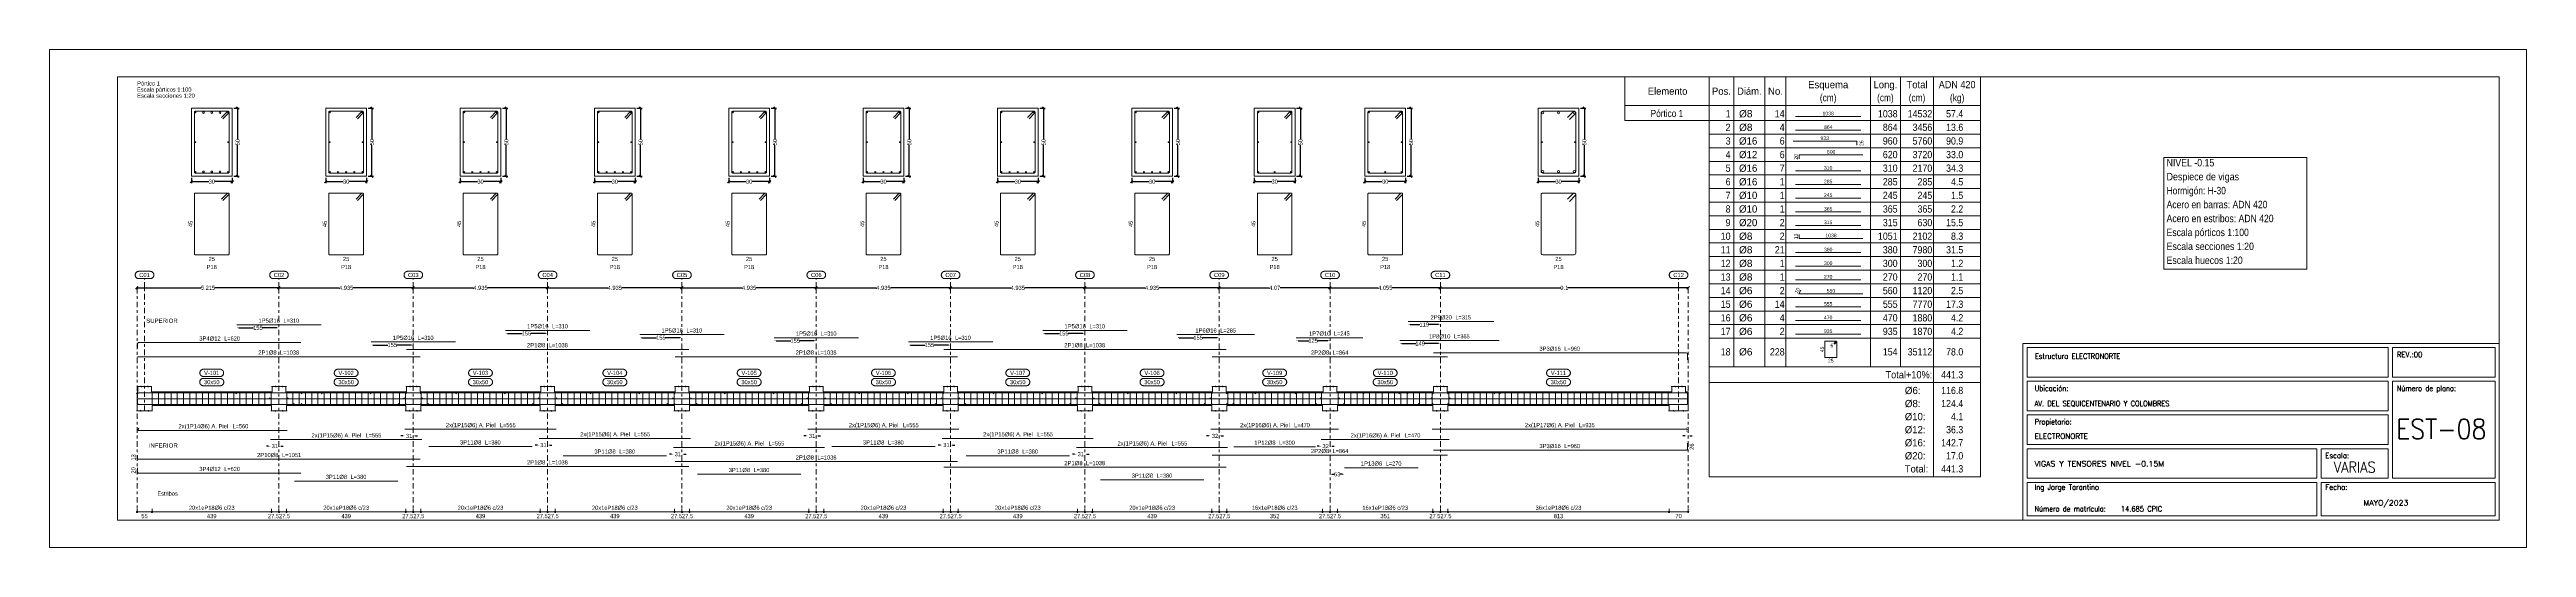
# Model space of a CAD drawing. Header units: millimetres. Extents: x 2 to 158, y -69 to 77.
# Drawn here: x 2.2 to 93.2, y 27.4 to 45.7 of the extents above; entities that cross this region are included whole.
import ezdxf
from ezdxf.enums import TextEntityAlignment as Align

# ---------------------------------------------------------------- set-up
doc = ezdxf.new("R2010")
doc.units = ezdxf.units.MM
doc.linetypes.add('CYPE_RAYAPUNTO', pattern=[0.4125, 0.2025, -0.105, 0, -0.105])
for name, color, linetype, lineweight in [('ALZ_ARM_LONG_ARM_TEXTOS', 3, 'Continuous', 9), ('ALZ_ARM_LONG_TXT_LONG', 3, 'Continuous', 9), ('ALZ_ARM_TRANS_TXT_EST', 3, 'Continuous', 9), ('ALZ_CONT_NUDOS', 122, 'Continuous', 9), ('ALZ_CONT_VIG_HORMIGON', 2, 'Continuous', 9), ('ALZ_COT_COT_ANCLAJES', 3, 'Continuous', 0), ('ALZ_COT_COT_ARM', 3, 'Continuous', 0), ('ALZ_COT_COT_EST', 3, 'Continuous', 0), ('ALZ_COT_COT_LIN_APOYOS', 2, 'CYPE_RAYAPUNTO', 0), ('ALZ_COT_LONGITUD_PROYECTADA', 122, 'Continuous', 0), ('ALZ_COT_TEXTOS_ESTRIBOS', 122, 'Continuous', 0), ('ALZ_REF_COT_LIN_AUX_COTA', 2, 'CYPE_RAYAPUNTO', 9), ('ALZ_REF_POSICIONES_ARMADURAS', 3, 'Continuous', 9), ('ALZ_REF_REF_ESCALA', 3, 'Continuous', 9), ('ALZ_REF_REF_NOMBRE', 3, 'Continuous', 9), ('ALZ_REF_REF_REFERENCIA', 3, 'Continuous', 9), ('ALZ_REF_REFERENCIA_PORTICO', 3, 'Continuous', 9), ('ALZ_REF_TEXTO_REF_NOMBRE', 3, 'Continuous', 9), ('ALZ_REF_TEXTO_REF_REFERENCIA', 3, 'Continuous', 9), ('ARM_LONGITUDINAL_Ø10', 103, 'Continuous', 9), ('ARM_LONGITUDINAL_Ø12', 171, 'Continuous', 9), ('ARM_LONGITUDINAL_Ø16', 212, 'Continuous', 9), ('ARM_LONGITUDINAL_Ø20', 30, 'Continuous', 9), ('ARM_LONGITUDINAL_Ø6', 151, 'Continuous', 9), ('ARM_LONGITUDINAL_Ø8', 32, 'Continuous', 9), ('ARM_TRANSVERSAL_Ø6', 151, 'Continuous', 9), ('CYPE', 7, 'Continuous', 0), ('DESPIECES_TABLA', 7, 'Continuous', 9), ('RECUAD_LIMITES', 2, 'Continuous', 0), ('RECUAD_MARCO', 1, 'Continuous', 20), ('SEC_CONT_VIG_HORMIGON_SECCION', 2, 'Continuous', 9), ('SEC_COTAS_SEC_DIM_VIGA', 122, 'Continuous', 0), ('SEC_COTAS_TEXTOS_DESPIECE_ESTRIBADO', 122, 'Continuous', 0), ('SEC_REF_TXT_POSICIONES_ARM_ESTRIBOS', 1, 'Continuous', 9), ('TAB_COM_LINEAS', 1, 'Continuous', 9), ('TAB_COM_TEXTOS', 1, 'Continuous', 9), ('TABLAS', 1, 'Continuous', 9), ('TEXTO_TABLAS', 1, 'Continuous', 0), ('TEXTOS_COTAS_DESPIECES_TABLA', 1, 'Continuous', 0)]:
    doc.layers.add(name, color=color, linetype=linetype, lineweight=lineweight)
doc.styles.add('CYPETXT', font='romans__.ttf', dxfattribs={"height": 0.2})
doc.styles.add('CYPETXT_0.225_romans', font='arial.ttf', dxfattribs={"height": 0.15})
doc.styles.add('CYPETXT_romans', font='arial.ttf', dxfattribs={"height": 0.2})
doc.dimstyles.new('cype_arrow', dxfattribs={"dimtxt": 0.18, "dimasz": 0.075, "dimexe": 0.05625, "dimexo": 0.05625, "dimgap": 0, "dimtad": 0, "dimdec": 4, "dimzin": 0, "dimdsep": 46, "dimtxsty": 'CYPETXT_0.225_romans', "dimcen": 0.09, "dimadec": 0, "dimazin": 0, "dimtfac": 1, "dimtdec": 4, "dimtofl": 0, "dimtmove": 2, "dimatfit": 3, "dimfxl": 1, "dimtolj": 1, "dimtzin": 0, "dimarcsym": 0})
doc.dimstyles.new('cype_oblique', dxfattribs={"dimtxt": 0.18, "dimasz": 0.18, "dimexe": 0.05625, "dimexo": 0.05625, "dimgap": 0, "dimtad": 0, "dimdec": 4, "dimzin": 0, "dimdsep": 46, "dimtxsty": 'CYPETXT_0.225_romans', "dimblk": 'OBLIQUE', "dimtsz": 0.045, "dimcen": 0.09, "dimadec": 0, "dimazin": 0, "dimtfac": 1, "dimtdec": 4, "dimtofl": 0, "dimtmove": 2, "dimatfit": 3, "dimfxl": 1, "dimtolj": 1, "dimtzin": 0, "dimarcsym": 0})

# ---------------------------------------------------------------- blocks, each defined once
blk = doc.blocks.new('*D271')
at = {"layer": 'Defpoints', "color": 0, "transparency": 16777216}
for p in [(7.424, 41.048), (8.924, 41.048), (8.924, 40.849)]:
    blk.add_point(p, dxfattribs=at)
at = {"layer": 'SEC_COTAS_SEC_DIM_VIGA', "color": 0, "lineweight": -2, "transparency": 16777216}
for p, q in [((7.424, 40.992), (7.424, 40.792)), ((8.924, 40.992), (8.924, 40.792)), ((7.379, 40.804), (7.469, 40.894)), ((7.424, 40.849), (8.067, 40.849)), ((8.924, 40.849), (8.281, 40.849)), ((8.879, 40.804), (8.969, 40.894))]:
    blk.add_line(p, q, dxfattribs=at)
at = {"layer": 'SEC_COTAS_SEC_DIM_VIGA', "color": 0, "transparency": 16777216, "insert": (8.174, 40.849), "char_height": 0.15, "attachment_point": 5, "style": 'CYPETXT_0.225_romans'}
blk.add_mtext('\\A1;30', dxfattribs=at)
blk = doc.blocks.new('_OBLIQUE')
at = {"color": 0, "linetype": 'ByBlock', "lineweight": -2}
blk.add_line((-0.5, -0.5), (0.5, 0.5), dxfattribs=at)
blk = doc.blocks.new('*D272')
at = {"layer": 'Defpoints', "color": 0, "transparency": 16777216}
for p in [(8.924, 43.548), (9.123, 43.548), (8.924, 41.048)]:
    blk.add_point(p, dxfattribs=at)
at = {"layer": 'SEC_COTAS_SEC_DIM_VIGA', "color": 0, "lineweight": -2, "transparency": 16777216}
for p, q in [((8.98, 43.548), (9.179, 43.548)), ((9.168, 43.503), (9.078, 43.593)), ((9.123, 43.548), (9.123, 42.405)), ((9.123, 41.048), (9.123, 42.191)), ((8.98, 41.048), (9.179, 41.048)), ((9.168, 41.003), (9.078, 41.093))]:
    blk.add_line(p, q, dxfattribs=at)
at = {"layer": 'SEC_COTAS_SEC_DIM_VIGA', "color": 0, "transparency": 16777216, "insert": (9.123, 42.298), "char_height": 0.15, "attachment_point": 5, "rotation": 90, "style": 'CYPETXT_0.225_romans'}
blk.add_mtext('\\A1;50', dxfattribs=at)
blk = doc.blocks.new('*D273')
at = {"layer": 'Defpoints', "color": 0, "transparency": 16777216}
for p in [(12.361, 41.048), (13.861, 41.048), (13.861, 40.849)]:
    blk.add_point(p, dxfattribs=at)
at = {"layer": 'SEC_COTAS_SEC_DIM_VIGA', "color": 0, "lineweight": -2, "transparency": 16777216}
for p, q in [((12.361, 40.992), (12.361, 40.792)), ((13.861, 40.992), (13.861, 40.792)), ((12.316, 40.804), (12.406, 40.894)), ((12.361, 40.849), (13.004, 40.849)), ((13.861, 40.849), (13.218, 40.849)), ((13.816, 40.804), (13.906, 40.894))]:
    blk.add_line(p, q, dxfattribs=at)
at = {"layer": 'SEC_COTAS_SEC_DIM_VIGA', "color": 0, "transparency": 16777216, "insert": (13.111, 40.849), "char_height": 0.15, "attachment_point": 5, "style": 'CYPETXT_0.225_romans'}
blk.add_mtext('\\A1;30', dxfattribs=at)
blk = doc.blocks.new('*D274')
at = {"layer": 'Defpoints', "color": 0, "transparency": 16777216}
for p in [(13.861, 43.548), (14.06, 43.548), (13.861, 41.048)]:
    blk.add_point(p, dxfattribs=at)
at = {"layer": 'SEC_COTAS_SEC_DIM_VIGA', "color": 0, "lineweight": -2, "transparency": 16777216}
for p, q in [((13.917, 43.548), (14.117, 43.548)), ((14.105, 43.503), (14.015, 43.593)), ((14.06, 43.548), (14.06, 42.405)), ((14.06, 41.048), (14.06, 42.191)), ((13.917, 41.048), (14.117, 41.048)), ((14.105, 41.003), (14.015, 41.093))]:
    blk.add_line(p, q, dxfattribs=at)
at = {"layer": 'SEC_COTAS_SEC_DIM_VIGA', "color": 0, "transparency": 16777216, "insert": (14.06, 42.298), "char_height": 0.15, "attachment_point": 5, "rotation": 90, "style": 'CYPETXT_0.225_romans'}
blk.add_mtext('\\A1;50', dxfattribs=at)
blk = doc.blocks.new('*D275')
at = {"layer": 'Defpoints', "color": 0, "transparency": 16777216}
for p in [(17.296, 41.048), (18.796, 41.048), (18.796, 40.849)]:
    blk.add_point(p, dxfattribs=at)
at = {"layer": 'SEC_COTAS_SEC_DIM_VIGA', "color": 0, "lineweight": -2, "transparency": 16777216}
for p, q in [((17.296, 40.992), (17.296, 40.792)), ((18.796, 40.992), (18.796, 40.792)), ((17.251, 40.804), (17.341, 40.894)), ((17.296, 40.849), (17.939, 40.849)), ((18.796, 40.849), (18.153, 40.849)), ((18.751, 40.804), (18.841, 40.894))]:
    blk.add_line(p, q, dxfattribs=at)
at = {"layer": 'SEC_COTAS_SEC_DIM_VIGA', "color": 0, "transparency": 16777216, "insert": (18.046, 40.849), "char_height": 0.15, "attachment_point": 5, "style": 'CYPETXT_0.225_romans'}
blk.add_mtext('\\A1;30', dxfattribs=at)
blk = doc.blocks.new('*D276')
at = {"layer": 'Defpoints', "color": 0, "transparency": 16777216}
for p in [(18.796, 43.548), (18.995, 43.548), (18.796, 41.048)]:
    blk.add_point(p, dxfattribs=at)
at = {"layer": 'SEC_COTAS_SEC_DIM_VIGA', "color": 0, "lineweight": -2, "transparency": 16777216}
for p, q in [((18.852, 43.548), (19.052, 43.548)), ((19.04, 43.503), (18.95, 43.593)), ((18.995, 43.548), (18.995, 42.405)), ((18.995, 41.048), (18.995, 42.191)), ((18.852, 41.048), (19.052, 41.048)), ((19.04, 41.003), (18.95, 41.093))]:
    blk.add_line(p, q, dxfattribs=at)
at = {"layer": 'SEC_COTAS_SEC_DIM_VIGA', "color": 0, "transparency": 16777216, "insert": (18.995, 42.298), "char_height": 0.15, "attachment_point": 5, "rotation": 90, "style": 'CYPETXT_0.225_romans'}
blk.add_mtext('\\A1;50', dxfattribs=at)
blk = doc.blocks.new('*D277')
at = {"layer": 'Defpoints', "color": 0, "transparency": 16777216}
for p in [(22.231, 41.048), (23.731, 41.048), (23.731, 40.849)]:
    blk.add_point(p, dxfattribs=at)
at = {"layer": 'SEC_COTAS_SEC_DIM_VIGA', "color": 0, "lineweight": -2, "transparency": 16777216}
for p, q in [((22.231, 40.992), (22.231, 40.792)), ((23.731, 40.992), (23.731, 40.792)), ((22.186, 40.804), (22.276, 40.894)), ((22.231, 40.849), (22.874, 40.849)), ((23.731, 40.849), (23.088, 40.849)), ((23.686, 40.804), (23.776, 40.894))]:
    blk.add_line(p, q, dxfattribs=at)
at = {"layer": 'SEC_COTAS_SEC_DIM_VIGA', "color": 0, "transparency": 16777216, "insert": (22.981, 40.849), "char_height": 0.15, "attachment_point": 5, "style": 'CYPETXT_0.225_romans'}
blk.add_mtext('\\A1;30', dxfattribs=at)
blk = doc.blocks.new('*D278')
at = {"layer": 'Defpoints', "color": 0, "transparency": 16777216}
for p in [(23.731, 43.548), (23.93, 43.548), (23.731, 41.048)]:
    blk.add_point(p, dxfattribs=at)
at = {"layer": 'SEC_COTAS_SEC_DIM_VIGA', "color": 0, "lineweight": -2, "transparency": 16777216}
for p, q in [((23.787, 43.548), (23.987, 43.548)), ((23.975, 43.503), (23.885, 43.593)), ((23.93, 43.548), (23.93, 42.405)), ((23.93, 41.048), (23.93, 42.191)), ((23.787, 41.048), (23.987, 41.048)), ((23.975, 41.003), (23.885, 41.093))]:
    blk.add_line(p, q, dxfattribs=at)
at = {"layer": 'SEC_COTAS_SEC_DIM_VIGA', "color": 0, "transparency": 16777216, "insert": (23.93, 42.298), "char_height": 0.15, "attachment_point": 5, "rotation": 90, "style": 'CYPETXT_0.225_romans'}
blk.add_mtext('\\A1;50', dxfattribs=at)
blk = doc.blocks.new('*D279')
at = {"layer": 'Defpoints', "color": 0, "transparency": 16777216}
for p in [(27.166, 41.048), (28.666, 41.048), (28.666, 40.849)]:
    blk.add_point(p, dxfattribs=at)
at = {"layer": 'SEC_COTAS_SEC_DIM_VIGA', "color": 0, "lineweight": -2, "transparency": 16777216}
for p, q in [((27.166, 40.992), (27.166, 40.792)), ((28.666, 40.992), (28.666, 40.792)), ((27.121, 40.804), (27.211, 40.894)), ((27.166, 40.849), (27.809, 40.849)), ((28.666, 40.849), (28.023, 40.849)), ((28.621, 40.804), (28.711, 40.894))]:
    blk.add_line(p, q, dxfattribs=at)
at = {"layer": 'SEC_COTAS_SEC_DIM_VIGA', "color": 0, "transparency": 16777216, "insert": (27.916, 40.849), "char_height": 0.15, "attachment_point": 5, "style": 'CYPETXT_0.225_romans'}
blk.add_mtext('\\A1;30', dxfattribs=at)
blk = doc.blocks.new('*D280')
at = {"layer": 'Defpoints', "color": 0, "transparency": 16777216}
for p in [(28.666, 43.548), (28.865, 43.548), (28.666, 41.048)]:
    blk.add_point(p, dxfattribs=at)
at = {"layer": 'SEC_COTAS_SEC_DIM_VIGA', "color": 0, "lineweight": -2, "transparency": 16777216}
for p, q in [((28.722, 43.548), (28.922, 43.548)), ((28.91, 43.503), (28.82, 43.593)), ((28.865, 43.548), (28.865, 42.405)), ((28.865, 41.048), (28.865, 42.191)), ((28.722, 41.048), (28.922, 41.048)), ((28.91, 41.003), (28.82, 41.093))]:
    blk.add_line(p, q, dxfattribs=at)
at = {"layer": 'SEC_COTAS_SEC_DIM_VIGA', "color": 0, "transparency": 16777216, "insert": (28.865, 42.298), "char_height": 0.15, "attachment_point": 5, "rotation": 90, "style": 'CYPETXT_0.225_romans'}
blk.add_mtext('\\A1;50', dxfattribs=at)
blk = doc.blocks.new('*D281')
at = {"layer": 'Defpoints', "color": 0, "transparency": 16777216}
for p in [(32.101, 41.048), (33.601, 41.048), (33.601, 40.849)]:
    blk.add_point(p, dxfattribs=at)
at = {"layer": 'SEC_COTAS_SEC_DIM_VIGA', "color": 0, "lineweight": -2, "transparency": 16777216}
for p, q in [((32.101, 40.992), (32.101, 40.792)), ((33.601, 40.992), (33.601, 40.792)), ((32.056, 40.804), (32.146, 40.894)), ((32.101, 40.849), (32.744, 40.849)), ((33.601, 40.849), (32.958, 40.849)), ((33.556, 40.804), (33.646, 40.894))]:
    blk.add_line(p, q, dxfattribs=at)
at = {"layer": 'SEC_COTAS_SEC_DIM_VIGA', "color": 0, "transparency": 16777216, "insert": (32.851, 40.849), "char_height": 0.15, "attachment_point": 5, "style": 'CYPETXT_0.225_romans'}
blk.add_mtext('\\A1;30', dxfattribs=at)
blk = doc.blocks.new('*D282')
at = {"layer": 'Defpoints', "color": 0, "transparency": 16777216}
for p in [(33.601, 43.548), (33.8, 43.548), (33.601, 41.048)]:
    blk.add_point(p, dxfattribs=at)
at = {"layer": 'SEC_COTAS_SEC_DIM_VIGA', "color": 0, "lineweight": -2, "transparency": 16777216}
for p, q in [((33.657, 43.548), (33.857, 43.548)), ((33.845, 43.503), (33.755, 43.593)), ((33.8, 43.548), (33.8, 42.405)), ((33.8, 41.048), (33.8, 42.191)), ((33.657, 41.048), (33.857, 41.048)), ((33.845, 41.003), (33.755, 41.093))]:
    blk.add_line(p, q, dxfattribs=at)
at = {"layer": 'SEC_COTAS_SEC_DIM_VIGA', "color": 0, "transparency": 16777216, "insert": (33.8, 42.298), "char_height": 0.15, "attachment_point": 5, "rotation": 90, "style": 'CYPETXT_0.225_romans'}
blk.add_mtext('\\A1;50', dxfattribs=at)
blk = doc.blocks.new('*D283')
at = {"layer": 'Defpoints', "color": 0, "transparency": 16777216}
for p in [(37.036, 41.048), (38.536, 41.048), (38.536, 40.849)]:
    blk.add_point(p, dxfattribs=at)
at = {"layer": 'SEC_COTAS_SEC_DIM_VIGA', "color": 0, "lineweight": -2, "transparency": 16777216}
for p, q in [((37.036, 40.992), (37.036, 40.792)), ((38.536, 40.992), (38.536, 40.792)), ((36.991, 40.804), (37.081, 40.894)), ((37.036, 40.849), (37.679, 40.849)), ((38.536, 40.849), (37.893, 40.849)), ((38.491, 40.804), (38.581, 40.894))]:
    blk.add_line(p, q, dxfattribs=at)
at = {"layer": 'SEC_COTAS_SEC_DIM_VIGA', "color": 0, "transparency": 16777216, "insert": (37.786, 40.849), "char_height": 0.15, "attachment_point": 5, "style": 'CYPETXT_0.225_romans'}
blk.add_mtext('\\A1;30', dxfattribs=at)
blk = doc.blocks.new('*D284')
at = {"layer": 'Defpoints', "color": 0, "transparency": 16777216}
for p in [(38.536, 43.548), (38.735, 43.548), (38.536, 41.048)]:
    blk.add_point(p, dxfattribs=at)
at = {"layer": 'SEC_COTAS_SEC_DIM_VIGA', "color": 0, "lineweight": -2, "transparency": 16777216}
for p, q in [((38.592, 43.548), (38.792, 43.548)), ((38.78, 43.503), (38.69, 43.593)), ((38.735, 43.548), (38.735, 42.405)), ((38.735, 41.048), (38.735, 42.191)), ((38.592, 41.048), (38.792, 41.048)), ((38.78, 41.003), (38.69, 41.093))]:
    blk.add_line(p, q, dxfattribs=at)
at = {"layer": 'SEC_COTAS_SEC_DIM_VIGA', "color": 0, "transparency": 16777216, "insert": (38.735, 42.298), "char_height": 0.15, "attachment_point": 5, "rotation": 90, "style": 'CYPETXT_0.225_romans'}
blk.add_mtext('\\A1;50', dxfattribs=at)
blk = doc.blocks.new('*D285')
at = {"layer": 'Defpoints', "color": 0, "transparency": 16777216}
for p in [(41.971, 41.048), (43.471, 41.048), (43.471, 40.849)]:
    blk.add_point(p, dxfattribs=at)
at = {"layer": 'SEC_COTAS_SEC_DIM_VIGA', "color": 0, "lineweight": -2, "transparency": 16777216}
for p, q in [((41.971, 40.992), (41.971, 40.792)), ((43.471, 40.992), (43.471, 40.792)), ((41.926, 40.804), (42.016, 40.894)), ((41.971, 40.849), (42.614, 40.849)), ((43.471, 40.849), (42.828, 40.849)), ((43.426, 40.804), (43.516, 40.894))]:
    blk.add_line(p, q, dxfattribs=at)
at = {"layer": 'SEC_COTAS_SEC_DIM_VIGA', "color": 0, "transparency": 16777216, "insert": (42.721, 40.849), "char_height": 0.15, "attachment_point": 5, "style": 'CYPETXT_0.225_romans'}
blk.add_mtext('\\A1;30', dxfattribs=at)
blk = doc.blocks.new('*D286')
at = {"layer": 'Defpoints', "color": 0, "transparency": 16777216}
for p in [(43.471, 43.548), (43.67, 43.548), (43.471, 41.048)]:
    blk.add_point(p, dxfattribs=at)
at = {"layer": 'SEC_COTAS_SEC_DIM_VIGA', "color": 0, "lineweight": -2, "transparency": 16777216}
for p, q in [((43.527, 43.548), (43.727, 43.548)), ((43.715, 43.503), (43.625, 43.593)), ((43.67, 43.548), (43.67, 42.405)), ((43.67, 41.048), (43.67, 42.191)), ((43.527, 41.048), (43.727, 41.048)), ((43.715, 41.003), (43.625, 41.093))]:
    blk.add_line(p, q, dxfattribs=at)
at = {"layer": 'SEC_COTAS_SEC_DIM_VIGA', "color": 0, "transparency": 16777216, "insert": (43.67, 42.298), "char_height": 0.15, "attachment_point": 5, "rotation": 90, "style": 'CYPETXT_0.225_romans'}
blk.add_mtext('\\A1;50', dxfattribs=at)
blk = doc.blocks.new('*D287')
at = {"layer": 'Defpoints', "color": 0, "transparency": 16777216}
for p in [(46.473, 41.048), (47.973, 41.048), (47.973, 40.849)]:
    blk.add_point(p, dxfattribs=at)
at = {"layer": 'SEC_COTAS_SEC_DIM_VIGA', "color": 0, "lineweight": -2, "transparency": 16777216}
for p, q in [((46.473, 40.992), (46.473, 40.792)), ((47.973, 40.992), (47.973, 40.792)), ((46.428, 40.804), (46.518, 40.894)), ((46.473, 40.849), (47.116, 40.849)), ((47.973, 40.849), (47.331, 40.849)), ((47.928, 40.804), (48.018, 40.894))]:
    blk.add_line(p, q, dxfattribs=at)
at = {"layer": 'SEC_COTAS_SEC_DIM_VIGA', "color": 0, "transparency": 16777216, "insert": (47.223, 40.849), "char_height": 0.15, "attachment_point": 5, "style": 'CYPETXT_0.225_romans'}
blk.add_mtext('\\A1;30', dxfattribs=at)
blk = doc.blocks.new('*D288')
at = {"layer": 'Defpoints', "color": 0, "transparency": 16777216}
for p in [(47.973, 43.548), (48.173, 43.548), (47.973, 41.048)]:
    blk.add_point(p, dxfattribs=at)
at = {"layer": 'SEC_COTAS_SEC_DIM_VIGA', "color": 0, "lineweight": -2, "transparency": 16777216}
for p, q in [((48.03, 43.548), (48.229, 43.548)), ((48.218, 43.503), (48.128, 43.593)), ((48.173, 43.548), (48.173, 42.405)), ((48.173, 41.048), (48.173, 42.191)), ((48.03, 41.048), (48.229, 41.048)), ((48.218, 41.003), (48.128, 41.093))]:
    blk.add_line(p, q, dxfattribs=at)
at = {"layer": 'SEC_COTAS_SEC_DIM_VIGA', "color": 0, "transparency": 16777216, "insert": (48.173, 42.298), "char_height": 0.15, "attachment_point": 5, "rotation": 90, "style": 'CYPETXT_0.225_romans'}
blk.add_mtext('\\A1;50', dxfattribs=at)
blk = doc.blocks.new('*D289')
at = {"layer": 'Defpoints', "color": 0, "transparency": 16777216}
for p in [(50.536, 41.048), (52.036, 41.048), (52.036, 40.849)]:
    blk.add_point(p, dxfattribs=at)
at = {"layer": 'SEC_COTAS_SEC_DIM_VIGA', "color": 0, "lineweight": -2, "transparency": 16777216}
for p, q in [((50.536, 40.992), (50.536, 40.792)), ((52.036, 40.992), (52.036, 40.792)), ((50.491, 40.804), (50.581, 40.894)), ((50.536, 40.849), (51.179, 40.849)), ((52.036, 40.849), (51.393, 40.849)), ((51.991, 40.804), (52.081, 40.894))]:
    blk.add_line(p, q, dxfattribs=at)
at = {"layer": 'SEC_COTAS_SEC_DIM_VIGA', "color": 0, "transparency": 16777216, "insert": (51.286, 40.849), "char_height": 0.15, "attachment_point": 5, "style": 'CYPETXT_0.225_romans'}
blk.add_mtext('\\A1;30', dxfattribs=at)
blk = doc.blocks.new('*D290')
at = {"layer": 'Defpoints', "color": 0, "transparency": 16777216}
for p in [(52.036, 43.548), (52.235, 43.548), (52.036, 41.048)]:
    blk.add_point(p, dxfattribs=at)
at = {"layer": 'SEC_COTAS_SEC_DIM_VIGA', "color": 0, "lineweight": -2, "transparency": 16777216}
for p, q in [((52.092, 43.548), (52.292, 43.548)), ((52.28, 43.503), (52.19, 43.593)), ((52.235, 43.548), (52.235, 42.405)), ((52.235, 41.048), (52.235, 42.191)), ((52.092, 41.048), (52.292, 41.048)), ((52.28, 41.003), (52.19, 41.093))]:
    blk.add_line(p, q, dxfattribs=at)
at = {"layer": 'SEC_COTAS_SEC_DIM_VIGA', "color": 0, "transparency": 16777216, "insert": (52.235, 42.298), "char_height": 0.15, "attachment_point": 5, "rotation": 90, "style": 'CYPETXT_0.225_romans'}
blk.add_mtext('\\A1;50', dxfattribs=at)
blk = doc.blocks.new('*D291')
at = {"layer": 'Defpoints', "color": 0, "transparency": 16777216}
for p in [(56.901, 41.048), (58.401, 41.048), (58.401, 40.849)]:
    blk.add_point(p, dxfattribs=at)
at = {"layer": 'SEC_COTAS_SEC_DIM_VIGA', "color": 0, "lineweight": -2, "transparency": 16777216}
for p, q in [((56.901, 40.992), (56.901, 40.792)), ((58.401, 40.992), (58.401, 40.792)), ((56.856, 40.804), (56.946, 40.894)), ((56.901, 40.849), (57.544, 40.849)), ((58.401, 40.849), (57.758, 40.849)), ((58.356, 40.804), (58.446, 40.894))]:
    blk.add_line(p, q, dxfattribs=at)
at = {"layer": 'SEC_COTAS_SEC_DIM_VIGA', "color": 0, "transparency": 16777216, "insert": (57.651, 40.849), "char_height": 0.15, "attachment_point": 5, "style": 'CYPETXT_0.225_romans'}
blk.add_mtext('\\A1;30', dxfattribs=at)
blk = doc.blocks.new('*D292')
at = {"layer": 'Defpoints', "color": 0, "transparency": 16777216}
for p in [(58.401, 43.548), (58.601, 43.548), (58.401, 41.048)]:
    blk.add_point(p, dxfattribs=at)
at = {"layer": 'SEC_COTAS_SEC_DIM_VIGA', "color": 0, "lineweight": -2, "transparency": 16777216}
for p, q in [((58.457, 43.548), (58.657, 43.548)), ((58.646, 43.503), (58.556, 43.593)), ((58.601, 43.548), (58.601, 42.405)), ((58.601, 41.048), (58.601, 42.191)), ((58.457, 41.048), (58.657, 41.048)), ((58.646, 41.003), (58.556, 41.093))]:
    blk.add_line(p, q, dxfattribs=at)
at = {"layer": 'SEC_COTAS_SEC_DIM_VIGA', "color": 0, "transparency": 16777216, "insert": (58.601, 42.298), "char_height": 0.15, "attachment_point": 5, "rotation": 90, "style": 'CYPETXT_0.225_romans'}
blk.add_mtext('\\A1;50', dxfattribs=at)
blk = doc.blocks.new('*D293')
at = {"layer": 'ALZ_COT_LONGITUD_PROYECTADA', "color": 0, "lineweight": -2, "transparency": 16777216}
for p, q in [((5.384, 36.9), (5.474, 36.99)), ((5.429, 36.945), (7.783, 36.945)), ((10.643, 36.945), (8.29, 36.945)), ((10.598, 36.9), (10.688, 36.99))]:
    blk.add_line(p, q, dxfattribs=at)
at = {"layer": 'Defpoints', "color": 0, "transparency": 16777216}
for p in [(5.429, 36.945), (5.429, 36.945), (10.643, 36.945)]:
    blk.add_point(p, dxfattribs=at)
at = {"layer": 'ALZ_COT_LONGITUD_PROYECTADA', "color": 0, "transparency": 16777216, "insert": (8.036, 36.945), "char_height": 0.15, "attachment_point": 5, "style": 'CYPETXT_0.225_romans'}
blk.add_mtext('\\A1;5.215', dxfattribs=at)
blk = doc.blocks.new('*D294')
at = {"layer": 'ALZ_COT_LONGITUD_PROYECTADA', "color": 0, "lineweight": -2, "transparency": 16777216}
for p, q in [((10.598, 36.9), (10.688, 36.99)), ((10.643, 36.945), (12.854, 36.945)), ((15.578, 36.945), (13.368, 36.945)), ((15.533, 36.9), (15.623, 36.99))]:
    blk.add_line(p, q, dxfattribs=at)
at = {"layer": 'Defpoints', "color": 0, "transparency": 16777216}
for p in [(10.643, 36.945), (10.643, 36.945), (15.578, 36.945)]:
    blk.add_point(p, dxfattribs=at)
at = {"layer": 'ALZ_COT_LONGITUD_PROYECTADA', "color": 0, "transparency": 16777216, "insert": (13.111, 36.945), "char_height": 0.15, "attachment_point": 5, "style": 'CYPETXT_0.225_romans'}
blk.add_mtext('\\A1;4.935', dxfattribs=at)
blk = doc.blocks.new('*D295')
at = {"layer": 'ALZ_COT_LONGITUD_PROYECTADA', "color": 0, "lineweight": -2, "transparency": 16777216}
for p, q in [((15.533, 36.9), (15.623, 36.99)), ((15.578, 36.945), (17.789, 36.945)), ((20.513, 36.945), (18.303, 36.945)), ((20.468, 36.9), (20.558, 36.99))]:
    blk.add_line(p, q, dxfattribs=at)
at = {"layer": 'Defpoints', "color": 0, "transparency": 16777216}
for p in [(15.578, 36.945), (15.578, 36.945), (20.513, 36.945)]:
    blk.add_point(p, dxfattribs=at)
at = {"layer": 'ALZ_COT_LONGITUD_PROYECTADA', "color": 0, "transparency": 16777216, "insert": (18.046, 36.945), "char_height": 0.15, "attachment_point": 5, "style": 'CYPETXT_0.225_romans'}
blk.add_mtext('\\A1;4.935', dxfattribs=at)
blk = doc.blocks.new('*D296')
at = {"layer": 'ALZ_COT_LONGITUD_PROYECTADA', "color": 0, "lineweight": -2, "transparency": 16777216}
for p, q in [((20.468, 36.9), (20.558, 36.99)), ((20.513, 36.945), (22.724, 36.945)), ((25.448, 36.945), (23.238, 36.945)), ((25.403, 36.9), (25.493, 36.99))]:
    blk.add_line(p, q, dxfattribs=at)
at = {"layer": 'Defpoints', "color": 0, "transparency": 16777216}
for p in [(20.513, 36.945), (20.513, 36.945), (25.448, 36.945)]:
    blk.add_point(p, dxfattribs=at)
at = {"layer": 'ALZ_COT_LONGITUD_PROYECTADA', "color": 0, "transparency": 16777216, "insert": (22.981, 36.945), "char_height": 0.15, "attachment_point": 5, "style": 'CYPETXT_0.225_romans'}
blk.add_mtext('\\A1;4.935', dxfattribs=at)
blk = doc.blocks.new('*D297')
at = {"layer": 'ALZ_COT_LONGITUD_PROYECTADA', "color": 0, "lineweight": -2, "transparency": 16777216}
for p, q in [((25.403, 36.9), (25.493, 36.99)), ((25.448, 36.945), (27.659, 36.945)), ((30.383, 36.945), (28.173, 36.945)), ((30.338, 36.9), (30.428, 36.99))]:
    blk.add_line(p, q, dxfattribs=at)
at = {"layer": 'Defpoints', "color": 0, "transparency": 16777216}
for p in [(25.448, 36.945), (25.448, 36.945), (30.383, 36.945)]:
    blk.add_point(p, dxfattribs=at)
at = {"layer": 'ALZ_COT_LONGITUD_PROYECTADA', "color": 0, "transparency": 16777216, "insert": (27.916, 36.945), "char_height": 0.15, "attachment_point": 5, "style": 'CYPETXT_0.225_romans'}
blk.add_mtext('\\A1;4.935', dxfattribs=at)
blk = doc.blocks.new('*D298')
at = {"layer": 'ALZ_COT_LONGITUD_PROYECTADA', "color": 0, "lineweight": -2, "transparency": 16777216}
for p, q in [((30.338, 36.9), (30.428, 36.99)), ((30.383, 36.945), (32.594, 36.945)), ((35.318, 36.945), (33.108, 36.945)), ((35.273, 36.9), (35.363, 36.99))]:
    blk.add_line(p, q, dxfattribs=at)
at = {"layer": 'Defpoints', "color": 0, "transparency": 16777216}
for p in [(30.383, 36.945), (30.383, 36.945), (35.318, 36.945)]:
    blk.add_point(p, dxfattribs=at)
at = {"layer": 'ALZ_COT_LONGITUD_PROYECTADA', "color": 0, "transparency": 16777216, "insert": (32.851, 36.945), "char_height": 0.15, "attachment_point": 5, "style": 'CYPETXT_0.225_romans'}
blk.add_mtext('\\A1;4.935', dxfattribs=at)
blk = doc.blocks.new('*D299')
at = {"layer": 'ALZ_COT_LONGITUD_PROYECTADA', "color": 0, "lineweight": -2, "transparency": 16777216}
for p, q in [((35.273, 36.9), (35.363, 36.99)), ((35.318, 36.945), (37.529, 36.945)), ((40.253, 36.945), (38.043, 36.945)), ((40.208, 36.9), (40.298, 36.99))]:
    blk.add_line(p, q, dxfattribs=at)
at = {"layer": 'Defpoints', "color": 0, "transparency": 16777216}
for p in [(35.318, 36.945), (35.318, 36.945), (40.253, 36.945)]:
    blk.add_point(p, dxfattribs=at)
at = {"layer": 'ALZ_COT_LONGITUD_PROYECTADA', "color": 0, "transparency": 16777216, "insert": (37.786, 36.945), "char_height": 0.15, "attachment_point": 5, "style": 'CYPETXT_0.225_romans'}
blk.add_mtext('\\A1;4.935', dxfattribs=at)
blk = doc.blocks.new('*D300')
at = {"layer": 'ALZ_COT_LONGITUD_PROYECTADA', "color": 0, "lineweight": -2, "transparency": 16777216}
for p, q in [((40.208, 36.9), (40.298, 36.99)), ((40.253, 36.945), (42.464, 36.945)), ((45.188, 36.945), (42.978, 36.945)), ((45.143, 36.9), (45.233, 36.99))]:
    blk.add_line(p, q, dxfattribs=at)
at = {"layer": 'Defpoints', "color": 0, "transparency": 16777216}
for p in [(40.253, 36.945), (40.253, 36.945), (45.188, 36.945)]:
    blk.add_point(p, dxfattribs=at)
at = {"layer": 'ALZ_COT_LONGITUD_PROYECTADA', "color": 0, "transparency": 16777216, "insert": (42.721, 36.945), "char_height": 0.15, "attachment_point": 5, "style": 'CYPETXT_0.225_romans'}
blk.add_mtext('\\A1;4.935', dxfattribs=at)
blk = doc.blocks.new('*D301')
at = {"layer": 'ALZ_COT_LONGITUD_PROYECTADA', "color": 0, "lineweight": -2, "transparency": 16777216}
for p, q in [((45.143, 36.9), (45.233, 36.99)), ((45.188, 36.945), (47.026, 36.945)), ((49.258, 36.945), (47.421, 36.945)), ((49.213, 36.9), (49.303, 36.99))]:
    blk.add_line(p, q, dxfattribs=at)
at = {"layer": 'Defpoints', "color": 0, "transparency": 16777216}
for p in [(45.188, 36.945), (45.188, 36.945), (49.258, 36.945)]:
    blk.add_point(p, dxfattribs=at)
at = {"layer": 'ALZ_COT_LONGITUD_PROYECTADA', "color": 0, "transparency": 16777216, "insert": (47.223, 36.945), "char_height": 0.15, "attachment_point": 5, "style": 'CYPETXT_0.225_romans'}
blk.add_mtext('\\A1;4.07', dxfattribs=at)
blk = doc.blocks.new('*D302')
at = {"layer": 'ALZ_COT_LONGITUD_PROYECTADA', "color": 0, "lineweight": -2, "transparency": 16777216}
for p, q in [((49.213, 36.9), (49.303, 36.99)), ((49.258, 36.945), (51.029, 36.945)), ((53.314, 36.945), (51.543, 36.945)), ((53.269, 36.9), (53.359, 36.99))]:
    blk.add_line(p, q, dxfattribs=at)
at = {"layer": 'Defpoints', "color": 0, "transparency": 16777216}
for p in [(49.258, 36.945), (49.258, 36.945), (53.314, 36.945)]:
    blk.add_point(p, dxfattribs=at)
at = {"layer": 'ALZ_COT_LONGITUD_PROYECTADA', "color": 0, "transparency": 16777216, "insert": (51.286, 36.945), "char_height": 0.15, "attachment_point": 5, "style": 'CYPETXT_0.225_romans'}
blk.add_mtext('\\A1;4.055', dxfattribs=at)
blk = doc.blocks.new('*D303')
at = {"layer": 'ALZ_COT_LONGITUD_PROYECTADA', "color": 0, "lineweight": -2, "transparency": 16777216}
for p, q in [((53.269, 36.9), (53.359, 36.99)), ((53.314, 36.945), (57.741, 36.945)), ((62.414, 36.945), (57.986, 36.945)), ((62.369, 36.9), (62.459, 36.99))]:
    blk.add_line(p, q, dxfattribs=at)
at = {"layer": 'Defpoints', "color": 0, "transparency": 16777216}
for p in [(53.314, 36.945), (53.314, 36.945), (62.414, 36.945)]:
    blk.add_point(p, dxfattribs=at)
at = {"layer": 'ALZ_COT_LONGITUD_PROYECTADA', "color": 0, "transparency": 16777216, "insert": (57.864, 36.945), "char_height": 0.15, "attachment_point": 5, "style": 'CYPETXT_0.225_romans'}
blk.add_mtext('\\A1;9.1', dxfattribs=at)
blk = doc.blocks.new('*D304')
at = {"layer": 'ALZ_COT_COT_ARM', "color": 0, "lineweight": -2, "transparency": 16777216}
for p, q in [((10.261, 31.128), (10.186, 31.128)), ((10.718, 31.128), (10.793, 31.128))]:
    blk.add_line(p, q, dxfattribs=at)
at = {"layer": 'ALZ_COT_COT_ARM', "color": 0, "transparency": 16777216}
for points in [[(10.261, 31.14), (10.261, 31.115), (10.336, 31.128)], [(10.718, 31.14), (10.718, 31.115), (10.643, 31.128)]]:
    blk.add_solid(points, dxfattribs=at)
at = {"layer": 'Defpoints', "color": 0, "transparency": 16777216}
for p in [(10.336, 31.128), (10.643, 31.128), (10.643, 31.128)]:
    blk.add_point(p, dxfattribs=at)
at = {"layer": 'ALZ_COT_COT_ARM', "color": 0, "transparency": 16777216, "insert": (10.49, 31.128), "char_height": 0.15, "attachment_point": 5, "style": 'CYPETXT_0.225_romans'}
blk.add_mtext('\\A1;31', dxfattribs=at)
blk = doc.blocks.new('*D305')
at = {"layer": 'ALZ_COT_COT_ARM', "color": 0, "lineweight": -2, "transparency": 16777216}
for p, q in [((15.196, 31.503), (15.121, 31.503)), ((15.653, 31.503), (15.728, 31.503))]:
    blk.add_line(p, q, dxfattribs=at)
at = {"layer": 'ALZ_COT_COT_ARM', "color": 0, "transparency": 16777216}
for points in [[(15.196, 31.516), (15.196, 31.491), (15.271, 31.503)], [(15.653, 31.516), (15.653, 31.491), (15.578, 31.503)]]:
    blk.add_solid(points, dxfattribs=at)
at = {"layer": 'Defpoints', "color": 0, "transparency": 16777216}
for p in [(15.271, 31.503), (15.578, 31.503), (15.578, 31.503)]:
    blk.add_point(p, dxfattribs=at)
at = {"layer": 'ALZ_COT_COT_ARM', "color": 0, "transparency": 16777216, "insert": (15.425, 31.503), "char_height": 0.15, "attachment_point": 5, "style": 'CYPETXT_0.225_romans'}
blk.add_mtext('\\A1;31', dxfattribs=at)
blk = doc.blocks.new('*D306')
at = {"layer": 'ALZ_COT_COT_ARM', "color": 0, "lineweight": -2, "transparency": 16777216}
for p, q in [((20.131, 31.167), (20.056, 31.167)), ((20.588, 31.167), (20.663, 31.167))]:
    blk.add_line(p, q, dxfattribs=at)
at = {"layer": 'ALZ_COT_COT_ARM', "color": 0, "transparency": 16777216}
for points in [[(20.131, 31.18), (20.131, 31.155), (20.206, 31.167)], [(20.588, 31.18), (20.588, 31.155), (20.513, 31.167)]]:
    blk.add_solid(points, dxfattribs=at)
at = {"layer": 'Defpoints', "color": 0, "transparency": 16777216}
for p in [(20.206, 31.167), (20.513, 31.167), (20.513, 31.167)]:
    blk.add_point(p, dxfattribs=at)
at = {"layer": 'ALZ_COT_COT_ARM', "color": 0, "transparency": 16777216, "insert": (20.36, 31.167), "char_height": 0.15, "attachment_point": 5, "style": 'CYPETXT_0.225_romans'}
blk.add_mtext('\\A1;31', dxfattribs=at)
blk = doc.blocks.new('*D307')
at = {"layer": 'ALZ_COT_COT_ARM', "color": 0, "lineweight": -2, "transparency": 16777216}
for p, q in [((25.066, 30.831), (24.991, 30.831)), ((25.523, 30.831), (25.598, 30.831))]:
    blk.add_line(p, q, dxfattribs=at)
at = {"layer": 'ALZ_COT_COT_ARM', "color": 0, "transparency": 16777216}
for points in [[(25.066, 30.844), (25.066, 30.819), (25.141, 30.831)], [(25.523, 30.844), (25.523, 30.819), (25.448, 30.831)]]:
    blk.add_solid(points, dxfattribs=at)
at = {"layer": 'Defpoints', "color": 0, "transparency": 16777216}
for p in [(25.141, 30.831), (25.448, 30.831), (25.448, 30.831)]:
    blk.add_point(p, dxfattribs=at)
at = {"layer": 'ALZ_COT_COT_ARM', "color": 0, "transparency": 16777216, "insert": (25.295, 30.831), "char_height": 0.15, "attachment_point": 5, "style": 'CYPETXT_0.225_romans'}
blk.add_mtext('\\A1;31', dxfattribs=at)
blk = doc.blocks.new('*D308')
at = {"layer": 'ALZ_COT_COT_ARM', "color": 0, "lineweight": -2, "transparency": 16777216}
for p, q in [((30.001, 31.503), (29.926, 31.503)), ((30.458, 31.503), (30.533, 31.503))]:
    blk.add_line(p, q, dxfattribs=at)
at = {"layer": 'ALZ_COT_COT_ARM', "color": 0, "transparency": 16777216}
for points in [[(30.001, 31.516), (30.001, 31.491), (30.076, 31.503)], [(30.458, 31.516), (30.458, 31.491), (30.383, 31.503)]]:
    blk.add_solid(points, dxfattribs=at)
at = {"layer": 'Defpoints', "color": 0, "transparency": 16777216}
for p in [(30.076, 31.503), (30.383, 31.503), (30.383, 31.503)]:
    blk.add_point(p, dxfattribs=at)
at = {"layer": 'ALZ_COT_COT_ARM', "color": 0, "transparency": 16777216, "insert": (30.23, 31.503), "char_height": 0.15, "attachment_point": 5, "style": 'CYPETXT_0.225_romans'}
blk.add_mtext('\\A1;31', dxfattribs=at)
blk = doc.blocks.new('*D309')
at = {"layer": 'ALZ_COT_COT_ARM', "color": 0, "lineweight": -2, "transparency": 16777216}
for p, q in [((34.936, 31.167), (34.861, 31.167)), ((35.393, 31.167), (35.468, 31.167))]:
    blk.add_line(p, q, dxfattribs=at)
at = {"layer": 'ALZ_COT_COT_ARM', "color": 0, "transparency": 16777216}
for points in [[(34.936, 31.18), (34.936, 31.155), (35.011, 31.167)], [(35.393, 31.18), (35.393, 31.155), (35.318, 31.167)]]:
    blk.add_solid(points, dxfattribs=at)
at = {"layer": 'Defpoints', "color": 0, "transparency": 16777216}
for p in [(35.011, 31.167), (35.318, 31.167), (35.318, 31.167)]:
    blk.add_point(p, dxfattribs=at)
at = {"layer": 'ALZ_COT_COT_ARM', "color": 0, "transparency": 16777216, "insert": (35.165, 31.167), "char_height": 0.15, "attachment_point": 5, "style": 'CYPETXT_0.225_romans'}
blk.add_mtext('\\A1;31', dxfattribs=at)
blk = doc.blocks.new('*D310')
at = {"layer": 'ALZ_COT_COT_ARM', "color": 0, "lineweight": -2, "transparency": 16777216}
for p, q in [((39.871, 30.831), (39.796, 30.831)), ((40.328, 30.831), (40.403, 30.831))]:
    blk.add_line(p, q, dxfattribs=at)
at = {"layer": 'ALZ_COT_COT_ARM', "color": 0, "transparency": 16777216}
for points in [[(39.871, 30.844), (39.871, 30.819), (39.946, 30.831)], [(40.328, 30.844), (40.328, 30.819), (40.253, 30.831)]]:
    blk.add_solid(points, dxfattribs=at)
at = {"layer": 'Defpoints', "color": 0, "transparency": 16777216}
for p in [(39.946, 30.831), (40.253, 30.831), (40.253, 30.831)]:
    blk.add_point(p, dxfattribs=at)
at = {"layer": 'ALZ_COT_COT_ARM', "color": 0, "transparency": 16777216, "insert": (40.1, 30.831), "char_height": 0.15, "attachment_point": 5, "style": 'CYPETXT_0.225_romans'}
blk.add_mtext('\\A1;31', dxfattribs=at)
blk = doc.blocks.new('*D311')
at = {"layer": 'ALZ_COT_COT_ARM', "color": 0, "lineweight": -2, "transparency": 16777216}
for p, q in [((44.798, 31.503), (44.723, 31.503)), ((45.263, 31.503), (45.338, 31.503))]:
    blk.add_line(p, q, dxfattribs=at)
at = {"layer": 'ALZ_COT_COT_ARM', "color": 0, "transparency": 16777216}
for points in [[(44.798, 31.516), (44.798, 31.491), (44.873, 31.503)], [(45.263, 31.516), (45.263, 31.491), (45.188, 31.503)]]:
    blk.add_solid(points, dxfattribs=at)
at = {"layer": 'Defpoints', "color": 0, "transparency": 16777216}
for p in [(44.873, 31.503), (45.188, 31.503), (45.188, 31.503)]:
    blk.add_point(p, dxfattribs=at)
at = {"layer": 'ALZ_COT_COT_ARM', "color": 0, "transparency": 16777216, "insert": (45.031, 31.503), "char_height": 0.15, "attachment_point": 5, "style": 'CYPETXT_0.225_romans'}
blk.add_mtext('\\A1;32', dxfattribs=at)
blk = doc.blocks.new('*D312')
at = {"layer": 'ALZ_COT_COT_ARM', "color": 0, "lineweight": -2, "transparency": 16777216}
for p, q in [((48.861, 31.128), (48.786, 31.128)), ((49.333, 31.128), (49.408, 31.128))]:
    blk.add_line(p, q, dxfattribs=at)
at = {"layer": 'ALZ_COT_COT_ARM', "color": 0, "transparency": 16777216}
for points in [[(48.861, 31.14), (48.861, 31.115), (48.936, 31.128)], [(49.333, 31.14), (49.333, 31.115), (49.258, 31.128)]]:
    blk.add_solid(points, dxfattribs=at)
at = {"layer": 'Defpoints', "color": 0, "transparency": 16777216}
for p in [(48.936, 31.128), (49.258, 31.128), (49.258, 31.128)]:
    blk.add_point(p, dxfattribs=at)
at = {"layer": 'ALZ_COT_COT_ARM', "color": 0, "transparency": 16777216, "insert": (49.097, 31.128), "char_height": 0.15, "attachment_point": 5, "style": 'CYPETXT_0.225_romans'}
blk.add_mtext('\\A1;32', dxfattribs=at)
blk = doc.blocks.new('*D313')
at = {"layer": 'ALZ_COT_COT_ARM', "color": 0, "lineweight": -2, "transparency": 16777216}
for p, q in [((62.289, 31.503), (62.214, 31.503)), ((62.489, 31.503), (62.564, 31.503))]:
    blk.add_line(p, q, dxfattribs=at)
at = {"layer": 'ALZ_COT_COT_ARM', "color": 0, "transparency": 16777216}
for points in [[(62.289, 31.516), (62.289, 31.491), (62.364, 31.503)], [(62.489, 31.516), (62.489, 31.491), (62.414, 31.503)]]:
    blk.add_solid(points, dxfattribs=at)
at = {"layer": 'Defpoints', "color": 0, "transparency": 16777216}
for p in [(62.364, 31.503), (62.414, 31.503), (62.414, 31.503)]:
    blk.add_point(p, dxfattribs=at)
at = {"layer": 'ALZ_COT_COT_ARM', "color": 0, "transparency": 16777216, "insert": (62.389, 31.732), "char_height": 0.15, "attachment_point": 5, "style": 'CYPETXT_0.225_romans'}
blk.add_mtext('\\A1;5', dxfattribs=at)
blk = doc.blocks.new('*D314')
at = {"layer": 'ALZ_COT_COT_ARM', "color": 0, "lineweight": -2, "transparency": 16777216}
for p, q in [((9.168, 35.473), (9.709, 35.473)), ((10.568, 35.473), (10.027, 35.473))]:
    blk.add_line(p, q, dxfattribs=at)
at = {"layer": 'ALZ_COT_COT_ARM', "color": 0, "transparency": 16777216}
for points in [[(9.168, 35.486), (9.168, 35.461), (9.093, 35.473)], [(10.568, 35.486), (10.568, 35.461), (10.643, 35.473)]]:
    blk.add_solid(points, dxfattribs=at)
at = {"layer": 'Defpoints', "color": 0, "transparency": 16777216}
for p in [(9.093, 35.473), (10.643, 35.473), (10.643, 35.473)]:
    blk.add_point(p, dxfattribs=at)
at = {"layer": 'ALZ_COT_COT_ARM', "color": 0, "transparency": 16777216, "insert": (9.868, 35.473), "char_height": 0.15, "attachment_point": 5, "style": 'CYPETXT_0.225_romans'}
blk.add_mtext('\\A1;155', dxfattribs=at)
blk = doc.blocks.new('*D315')
at = {"layer": 'ALZ_COT_COT_ARM', "color": 0, "lineweight": -2, "transparency": 16777216}
for p, q in [((14.103, 34.843), (14.644, 34.843)), ((15.503, 34.843), (14.963, 34.843))]:
    blk.add_line(p, q, dxfattribs=at)
at = {"layer": 'ALZ_COT_COT_ARM', "color": 0, "transparency": 16777216}
for points in [[(14.103, 34.856), (14.103, 34.831), (14.028, 34.843)], [(15.503, 34.856), (15.503, 34.831), (15.578, 34.843)]]:
    blk.add_solid(points, dxfattribs=at)
at = {"layer": 'Defpoints', "color": 0, "transparency": 16777216}
for p in [(14.028, 34.843), (15.578, 34.843), (15.578, 34.843)]:
    blk.add_point(p, dxfattribs=at)
at = {"layer": 'ALZ_COT_COT_ARM', "color": 0, "transparency": 16777216, "insert": (14.803, 34.843), "char_height": 0.15, "attachment_point": 5, "style": 'CYPETXT_0.225_romans'}
blk.add_mtext('\\A1;155', dxfattribs=at)
blk = doc.blocks.new('*D316')
at = {"layer": 'ALZ_COT_COT_ARM', "color": 0, "lineweight": -2, "transparency": 16777216}
for p, q in [((19.038, 35.269), (19.579, 35.269)), ((20.438, 35.269), (19.898, 35.269))]:
    blk.add_line(p, q, dxfattribs=at)
at = {"layer": 'ALZ_COT_COT_ARM', "color": 0, "transparency": 16777216}
for points in [[(19.038, 35.281), (19.038, 35.256), (18.963, 35.269)], [(20.438, 35.281), (20.438, 35.256), (20.513, 35.269)]]:
    blk.add_solid(points, dxfattribs=at)
at = {"layer": 'Defpoints', "color": 0, "transparency": 16777216}
for p in [(18.963, 35.269), (20.513, 35.269), (20.513, 35.269)]:
    blk.add_point(p, dxfattribs=at)
at = {"layer": 'ALZ_COT_COT_ARM', "color": 0, "transparency": 16777216, "insert": (19.738, 35.269), "char_height": 0.15, "attachment_point": 5, "style": 'CYPETXT_0.225_romans'}
blk.add_mtext('\\A1;155', dxfattribs=at)
blk = doc.blocks.new('*D317')
at = {"layer": 'ALZ_COT_COT_ARM', "color": 0, "lineweight": -2, "transparency": 16777216}
for p, q in [((23.973, 35.113), (24.514, 35.113)), ((25.373, 35.113), (24.833, 35.113))]:
    blk.add_line(p, q, dxfattribs=at)
at = {"layer": 'ALZ_COT_COT_ARM', "color": 0, "transparency": 16777216}
for points in [[(23.973, 35.126), (23.973, 35.101), (23.898, 35.113)], [(25.373, 35.126), (25.373, 35.101), (25.448, 35.113)]]:
    blk.add_solid(points, dxfattribs=at)
at = {"layer": 'Defpoints', "color": 0, "transparency": 16777216}
for p in [(23.898, 35.113), (25.448, 35.113), (25.448, 35.113)]:
    blk.add_point(p, dxfattribs=at)
at = {"layer": 'ALZ_COT_COT_ARM', "color": 0, "transparency": 16777216, "insert": (24.673, 35.113), "char_height": 0.15, "attachment_point": 5, "style": 'CYPETXT_0.225_romans'}
blk.add_mtext('\\A1;155', dxfattribs=at)
blk = doc.blocks.new('*D318')
at = {"layer": 'ALZ_COT_COT_ARM', "color": 0, "lineweight": -2, "transparency": 16777216}
for p, q in [((28.908, 34.999), (29.449, 34.999)), ((30.308, 34.999), (29.768, 34.999))]:
    blk.add_line(p, q, dxfattribs=at)
at = {"layer": 'ALZ_COT_COT_ARM', "color": 0, "transparency": 16777216}
for points in [[(28.908, 35.011), (28.908, 34.986), (28.833, 34.999)], [(30.308, 35.011), (30.308, 34.986), (30.383, 34.999)]]:
    blk.add_solid(points, dxfattribs=at)
at = {"layer": 'Defpoints', "color": 0, "transparency": 16777216}
for p in [(28.833, 34.999), (30.383, 34.999), (30.383, 34.999)]:
    blk.add_point(p, dxfattribs=at)
at = {"layer": 'ALZ_COT_COT_ARM', "color": 0, "transparency": 16777216, "insert": (29.608, 34.999), "char_height": 0.15, "attachment_point": 5, "style": 'CYPETXT_0.225_romans'}
blk.add_mtext('\\A1;155', dxfattribs=at)
blk = doc.blocks.new('*D319')
at = {"layer": 'ALZ_COT_COT_ARM', "color": 0, "lineweight": -2, "transparency": 16777216}
for p, q in [((33.843, 34.843), (34.384, 34.843)), ((35.243, 34.843), (34.703, 34.843))]:
    blk.add_line(p, q, dxfattribs=at)
at = {"layer": 'ALZ_COT_COT_ARM', "color": 0, "transparency": 16777216}
for points in [[(33.843, 34.856), (33.843, 34.831), (33.768, 34.843)], [(35.243, 34.856), (35.243, 34.831), (35.318, 34.843)]]:
    blk.add_solid(points, dxfattribs=at)
at = {"layer": 'Defpoints', "color": 0, "transparency": 16777216}
for p in [(33.768, 34.843), (35.318, 34.843), (35.318, 34.843)]:
    blk.add_point(p, dxfattribs=at)
at = {"layer": 'ALZ_COT_COT_ARM', "color": 0, "transparency": 16777216, "insert": (34.543, 34.843), "char_height": 0.15, "attachment_point": 5, "style": 'CYPETXT_0.225_romans'}
blk.add_mtext('\\A1;155', dxfattribs=at)
blk = doc.blocks.new('*D320')
at = {"layer": 'ALZ_COT_COT_ARM', "color": 0, "lineweight": -2, "transparency": 16777216}
for p, q in [((38.778, 35.269), (39.319, 35.269)), ((40.178, 35.269), (39.638, 35.269))]:
    blk.add_line(p, q, dxfattribs=at)
at = {"layer": 'ALZ_COT_COT_ARM', "color": 0, "transparency": 16777216}
for points in [[(38.778, 35.281), (38.778, 35.256), (38.703, 35.269)], [(40.178, 35.281), (40.178, 35.256), (40.253, 35.269)]]:
    blk.add_solid(points, dxfattribs=at)
at = {"layer": 'Defpoints', "color": 0, "transparency": 16777216}
for p in [(38.703, 35.269), (40.253, 35.269), (40.253, 35.269)]:
    blk.add_point(p, dxfattribs=at)
at = {"layer": 'ALZ_COT_COT_ARM', "color": 0, "transparency": 16777216, "insert": (39.478, 35.269), "char_height": 0.15, "attachment_point": 5, "style": 'CYPETXT_0.225_romans'}
blk.add_mtext('\\A1;155', dxfattribs=at)
blk = doc.blocks.new('*D321')
at = {"layer": 'ALZ_COT_COT_ARM', "color": 0, "lineweight": -2, "transparency": 16777216}
for p, q in [((43.71, 35.113), (44.252, 35.113)), ((45.113, 35.113), (44.571, 35.113))]:
    blk.add_line(p, q, dxfattribs=at)
at = {"layer": 'ALZ_COT_COT_ARM', "color": 0, "transparency": 16777216}
for points in [[(43.71, 35.126), (43.71, 35.101), (43.635, 35.113)], [(45.113, 35.126), (45.113, 35.101), (45.188, 35.113)]]:
    blk.add_solid(points, dxfattribs=at)
at = {"layer": 'Defpoints', "color": 0, "transparency": 16777216}
for p in [(43.635, 35.113), (45.188, 35.113), (45.188, 35.113)]:
    blk.add_point(p, dxfattribs=at)
at = {"layer": 'ALZ_COT_COT_ARM', "color": 0, "transparency": 16777216, "insert": (44.412, 35.113), "char_height": 0.15, "attachment_point": 5, "style": 'CYPETXT_0.225_romans'}
blk.add_mtext('\\A1;155', dxfattribs=at)
blk = doc.blocks.new('*D322')
at = {"layer": 'ALZ_COT_COT_ARM', "color": 0, "lineweight": -2, "transparency": 16777216}
for p, q in [((48.088, 34.999), (48.476, 34.999)), ((49.183, 34.999), (48.795, 34.999))]:
    blk.add_line(p, q, dxfattribs=at)
at = {"layer": 'ALZ_COT_COT_ARM', "color": 0, "transparency": 16777216}
for points in [[(48.088, 35.011), (48.088, 34.986), (48.013, 34.999)], [(49.183, 35.011), (49.183, 34.986), (49.258, 34.999)]]:
    blk.add_solid(points, dxfattribs=at)
at = {"layer": 'Defpoints', "color": 0, "transparency": 16777216}
for p in [(48.013, 34.999), (49.258, 34.999), (49.258, 34.999)]:
    blk.add_point(p, dxfattribs=at)
at = {"layer": 'ALZ_COT_COT_ARM', "color": 0, "transparency": 16777216, "insert": (48.636, 34.999), "char_height": 0.15, "attachment_point": 5, "style": 'CYPETXT_0.225_romans'}
blk.add_mtext('\\A1;125', dxfattribs=at)
blk = doc.blocks.new('*D323')
at = {"layer": 'ALZ_COT_COT_ARM', "color": 0, "lineweight": -2, "transparency": 16777216}
for p, q in [((51.897, 34.898), (52.409, 34.898)), ((53.239, 34.898), (52.726, 34.898))]:
    blk.add_line(p, q, dxfattribs=at)
at = {"layer": 'ALZ_COT_COT_ARM', "color": 0, "transparency": 16777216}
for points in [[(51.897, 34.91), (51.897, 34.885), (51.822, 34.898)], [(53.239, 34.91), (53.239, 34.885), (53.314, 34.898)]]:
    blk.add_solid(points, dxfattribs=at)
at = {"layer": 'Defpoints', "color": 0, "transparency": 16777216}
for p in [(51.822, 34.898), (53.314, 34.898), (53.314, 34.898)]:
    blk.add_point(p, dxfattribs=at)
at = {"layer": 'ALZ_COT_COT_ARM', "color": 0, "transparency": 16777216, "insert": (52.568, 34.898), "char_height": 0.15, "attachment_point": 5, "style": 'CYPETXT_0.225_romans'}
blk.add_mtext('\\A1;149', dxfattribs=at)
blk = doc.blocks.new('*D324')
at = {"layer": 'ALZ_COT_COT_ARM', "color": 0, "lineweight": -2, "transparency": 16777216}
for p, q in [((52.199, 35.595), (52.56, 35.595)), ((53.239, 35.595), (52.877, 35.595))]:
    blk.add_line(p, q, dxfattribs=at)
at = {"layer": 'ALZ_COT_COT_ARM', "color": 0, "transparency": 16777216}
for points in [[(52.199, 35.608), (52.199, 35.583), (52.124, 35.595)], [(53.239, 35.608), (53.239, 35.583), (53.314, 35.595)]]:
    blk.add_solid(points, dxfattribs=at)
at = {"layer": 'Defpoints', "color": 0, "transparency": 16777216}
for p in [(52.124, 35.595), (53.314, 35.595), (53.314, 35.595)]:
    blk.add_point(p, dxfattribs=at)
at = {"layer": 'ALZ_COT_COT_ARM', "color": 0, "transparency": 16777216, "insert": (52.719, 35.595), "char_height": 0.15, "attachment_point": 5, "style": 'CYPETXT_0.225_romans'}
blk.add_mtext('\\A1;119', dxfattribs=at)
blk = doc.blocks.new('*D325')
at = {"layer": 'ALZ_COT_COT_ARM', "color": 0, "lineweight": -2, "transparency": 16777216}
for p, q in [((49.333, 30.093), (49.417, 30.093)), ((49.715, 30.093), (49.632, 30.093))]:
    blk.add_line(p, q, dxfattribs=at)
at = {"layer": 'ALZ_COT_COT_ARM', "color": 0, "transparency": 16777216}
for points in [[(49.333, 30.105), (49.333, 30.08), (49.258, 30.093)], [(49.715, 30.105), (49.715, 30.08), (49.79, 30.093)]]:
    blk.add_solid(points, dxfattribs=at)
at = {"layer": 'Defpoints', "color": 0, "transparency": 16777216}
for p in [(49.258, 30.093), (49.79, 30.093), (49.79, 30.093)]:
    blk.add_point(p, dxfattribs=at)
at = {"layer": 'ALZ_COT_COT_ARM', "color": 0, "transparency": 16777216, "insert": (49.524, 30.093), "char_height": 0.15, "attachment_point": 5, "style": 'CYPETXT_0.225_romans'}
blk.add_mtext('\\A1;53', dxfattribs=at)

msp = doc.modelspace()

# ---------------------------------------------------------------- linework, layer by layer
at = {"layer": 'ALZ_CONT_NUDOS'}
for p, q in [((5.42885, 33.12136), (5.45385, 33.12136)), ((5.45385, 33.12136), (5.45385, 33.32136)), ((5.95385, 33.12136), (5.95385, 33.32136)), ((5.97885, 33.12136), (5.95385, 33.12136)), ((10.36845, 33.12136), (10.39345, 33.12136)), ((10.39345, 33.12136), (10.39345, 33.32136)), ((10.89345, 33.12136), (10.89345, 33.32136)), ((10.91845, 33.12136), (10.89345, 33.12136)), ((15.30345, 33.12136), (15.32845, 33.12136)), ((15.32845, 33.12136), (15.32845, 33.32136)), ((15.82845, 33.12136), (15.82845, 33.32136)), ((15.85345, 33.12136), (15.82845, 33.12136)), ((20.23845, 33.12136), (20.26345, 33.12136)), ((20.26345, 33.12136), (20.26345, 33.32136)), ((20.76345, 33.12136), (20.76345, 33.32136)), ((20.78845, 33.12136), (20.76345, 33.12136)), ((25.17345, 33.12136), (25.19845, 33.12136)), ((25.19845, 33.12136), (25.19845, 33.32136)), ((25.69845, 33.12136), (25.69845, 33.32136)), ((25.72345, 33.12136), (25.69845, 33.12136)), ((30.10845, 33.12136), (30.13345, 33.12136)), ((30.13345, 33.12136), (30.13345, 33.32136)), ((30.63345, 33.12136), (30.63345, 33.32136)), ((30.65845, 33.12136), (30.63345, 33.12136)), ((35.04345, 33.12136), (35.06845, 33.12136)), ((35.06845, 33.12136), (35.06845, 33.32136)), ((35.56845, 33.12136), (35.56845, 33.32136)), ((35.59345, 33.12136), (35.56845, 33.12136)), ((39.97845, 33.12136), (40.00345, 33.12136)), ((40.00345, 33.12136), (40.00345, 33.32136)), ((40.50345, 33.12136), (40.50345, 33.32136)), ((40.52845, 33.12136), (40.50345, 33.12136)), ((44.91345, 33.12136), (44.93845, 33.12136)), ((44.93845, 33.12136), (44.93845, 33.32136)), ((45.43845, 33.12136), (45.43845, 33.32136)), ((45.46345, 33.12136), (45.43845, 33.12136)), ((48.98345, 33.12136), (49.00845, 33.12136)), ((49.00845, 33.12136), (49.00845, 33.32136)), ((49.50845, 33.12136), (49.50845, 33.32136)), ((49.53345, 33.12136), (49.50845, 33.12136)), ((53.03852, 33.12136), (53.06352, 33.12136)), ((53.06352, 33.12136), (53.06352, 33.32136)), ((53.56352, 33.12136), (53.56352, 33.32136)), ((53.58852, 33.12136), (53.56352, 33.12136)), ((61.71352, 33.12136), (61.81352, 33.12136)), ((61.81352, 33.12136), (61.81352, 33.32136)), ((62.31352, 33.12136), (62.31352, 33.32136)), ((62.41352, 33.12136), (62.31352, 33.12136)), ((5.42885, 32.62136), (5.42885, 32.42136)), ((5.97885, 32.62136), (5.97885, 32.42136)), ((10.36845, 32.62136), (10.36845, 32.42136)), ((10.91845, 32.62136), (10.91845, 32.42136)), ((15.30345, 32.62136), (15.30345, 32.42136)), ((15.85345, 32.62136), (15.85345, 32.42136)), ((20.23845, 32.62136), (20.23845, 32.42136)), ((20.78845, 32.62136), (20.78845, 32.42136)), ((25.17345, 32.62136), (25.17345, 32.42136)), ((25.72345, 32.62136), (25.72345, 32.42136)), ((30.10845, 32.62136), (30.10845, 32.42136)), ((30.65845, 32.62136), (30.65845, 32.42136)), ((35.04345, 32.62136), (35.04345, 32.42136)), ((35.59345, 32.62136), (35.59345, 32.42136)), ((39.97845, 32.62136), (39.97845, 32.42136)), ((40.52845, 32.62136), (40.52845, 32.42136)), ((44.91345, 32.62136), (44.91345, 32.42136)), ((45.46345, 32.62136), (45.46345, 32.42136)), ((48.98345, 32.62136), (48.98345, 32.42136)), ((49.53345, 32.62136), (49.53345, 32.42136)), ((53.03852, 32.62136), (53.03852, 32.42136)), ((53.58852, 32.62136), (53.58852, 32.42136)), ((61.71352, 32.62136), (61.71352, 32.42136)), ((62.41352, 32.62136), (62.41352, 32.42136))]:
    msp.add_line(p, q, dxfattribs=at)
for points in [[(5.42885, 33.12136), (5.42885, 32.62136)], [(5.43385, 33.32136), (5.56385, 33.32136), (5.57135, 33.34636), (5.58635, 33.29636), (5.59385, 33.32136), (5.72385, 33.32136)], [(5.68385, 33.32136), (5.81385, 33.32136), (5.82135, 33.34636), (5.83635, 33.29636), (5.84385, 33.32136), (5.97385, 33.32136)], [(10.37345, 33.32136), (10.50345, 33.32136), (10.51095, 33.34636), (10.52595, 33.29636), (10.53345, 33.32136), (10.66345, 33.32136)], [(10.62345, 33.32136), (10.75345, 33.32136), (10.76095, 33.34636), (10.77595, 33.29636), (10.78345, 33.32136), (10.91345, 33.32136)], [(15.30845, 33.32136), (15.43845, 33.32136), (15.44595, 33.34636), (15.46095, 33.29636), (15.46845, 33.32136), (15.59845, 33.32136)], [(15.55845, 33.32136), (15.68845, 33.32136), (15.69595, 33.34636), (15.71095, 33.29636), (15.71845, 33.32136), (15.84845, 33.32136)], [(20.24345, 33.32136), (20.37345, 33.32136), (20.38095, 33.34636), (20.39595, 33.29636), (20.40345, 33.32136), (20.53345, 33.32136)], [(20.49345, 33.32136), (20.62345, 33.32136), (20.63095, 33.34636), (20.64595, 33.29636), (20.65345, 33.32136), (20.78345, 33.32136)], [(25.17845, 33.32136), (25.30845, 33.32136), (25.31595, 33.34636), (25.33095, 33.29636), (25.33845, 33.32136), (25.46845, 33.32136)], [(25.42845, 33.32136), (25.55845, 33.32136), (25.56595, 33.34636), (25.58095, 33.29636), (25.58845, 33.32136), (25.71845, 33.32136)], [(30.11345, 33.32136), (30.24345, 33.32136), (30.25095, 33.34636), (30.26595, 33.29636), (30.27345, 33.32136), (30.40345, 33.32136)], [(30.36345, 33.32136), (30.49345, 33.32136), (30.50095, 33.34636), (30.51595, 33.29636), (30.52345, 33.32136), (30.65345, 33.32136)], [(35.04845, 33.32136), (35.17845, 33.32136), (35.18595, 33.34636), (35.20095, 33.29636), (35.20845, 33.32136), (35.33845, 33.32136)], [(35.29845, 33.32136), (35.42845, 33.32136), (35.43595, 33.34636), (35.45095, 33.29636), (35.45845, 33.32136), (35.58845, 33.32136)], [(39.98345, 33.32136), (40.11345, 33.32136), (40.12095, 33.34636), (40.13595, 33.29636), (40.14345, 33.32136), (40.27345, 33.32136)], [(40.23345, 33.32136), (40.36345, 33.32136), (40.37095, 33.34636), (40.38595, 33.29636), (40.39345, 33.32136), (40.52345, 33.32136)], [(44.91845, 33.32136), (45.04845, 33.32136), (45.05595, 33.34636), (45.07095, 33.29636), (45.07845, 33.32136), (45.20845, 33.32136)], [(45.16845, 33.32136), (45.29845, 33.32136), (45.30595, 33.34636), (45.32095, 33.29636), (45.32845, 33.32136), (45.45845, 33.32136)], [(48.98845, 33.32136), (49.11845, 33.32136), (49.12595, 33.34636), (49.14095, 33.29636), (49.14845, 33.32136), (49.27845, 33.32136)], [(49.23845, 33.32136), (49.36845, 33.32136), (49.37595, 33.34636), (49.39095, 33.29636), (49.39845, 33.32136), (49.52845, 33.32136)], [(53.04352, 33.32136), (53.17352, 33.32136), (53.18102, 33.34636), (53.19602, 33.29636), (53.20352, 33.32136), (53.33352, 33.32136)], [(53.29352, 33.32136), (53.42352, 33.32136), (53.43102, 33.34636), (53.44602, 33.29636), (53.45352, 33.32136), (53.58352, 33.32136)], [(61.79352, 33.32136), (61.92352, 33.32136), (61.93102, 33.34636), (61.94602, 33.29636), (61.95352, 33.32136), (62.08352, 33.32136)], [(62.04352, 33.32136), (62.17352, 33.32136), (62.18102, 33.34636), (62.19602, 33.29636), (62.20352, 33.32136), (62.33352, 33.32136)], [(62.41352, 33.12136), (62.41352, 32.62136)], [(5.40885, 32.42136), (5.55135, 32.42136), (5.55885, 32.44636), (5.57385, 32.39636), (5.58135, 32.42136), (5.72385, 32.42136)], [(5.68385, 32.42136), (5.82635, 32.42136), (5.83385, 32.44636), (5.84885, 32.39636), (5.85635, 32.42136), (5.99885, 32.42136)], [(10.34845, 32.42136), (10.49095, 32.42136), (10.49845, 32.44636), (10.51345, 32.39636), (10.52095, 32.42136), (10.66345, 32.42136)], [(10.62345, 32.42136), (10.76595, 32.42136), (10.77345, 32.44636), (10.78845, 32.39636), (10.79595, 32.42136), (10.93845, 32.42136)], [(15.28345, 32.42136), (15.42595, 32.42136), (15.43345, 32.44636), (15.44845, 32.39636), (15.45595, 32.42136), (15.59845, 32.42136)], [(15.55845, 32.42136), (15.70095, 32.42136), (15.70845, 32.44636), (15.72345, 32.39636), (15.73095, 32.42136), (15.87345, 32.42136)], [(20.21845, 32.42136), (20.36095, 32.42136), (20.36845, 32.44636), (20.38345, 32.39636), (20.39095, 32.42136), (20.53345, 32.42136)], [(20.49345, 32.42136), (20.63595, 32.42136), (20.64345, 32.44636), (20.65845, 32.39636), (20.66595, 32.42136), (20.80845, 32.42136)], [(25.15345, 32.42136), (25.29595, 32.42136), (25.30345, 32.44636), (25.31845, 32.39636), (25.32595, 32.42136), (25.46845, 32.42136)], [(25.42845, 32.42136), (25.57095, 32.42136), (25.57845, 32.44636), (25.59345, 32.39636), (25.60095, 32.42136), (25.74345, 32.42136)], [(30.08845, 32.42136), (30.23095, 32.42136), (30.23845, 32.44636), (30.25345, 32.39636), (30.26095, 32.42136), (30.40345, 32.42136)], [(30.36345, 32.42136), (30.50595, 32.42136), (30.51345, 32.44636), (30.52845, 32.39636), (30.53595, 32.42136), (30.67845, 32.42136)], [(35.02345, 32.42136), (35.16595, 32.42136), (35.17345, 32.44636), (35.18845, 32.39636), (35.19595, 32.42136), (35.33845, 32.42136)], [(35.29845, 32.42136), (35.44095, 32.42136), (35.44845, 32.44636), (35.46345, 32.39636), (35.47095, 32.42136), (35.61345, 32.42136)], [(39.95845, 32.42136), (40.10095, 32.42136), (40.10845, 32.44636), (40.12345, 32.39636), (40.13095, 32.42136), (40.27345, 32.42136)], [(40.23345, 32.42136), (40.37595, 32.42136), (40.38345, 32.44636), (40.39845, 32.39636), (40.40595, 32.42136), (40.54845, 32.42136)], [(44.89345, 32.42136), (45.03595, 32.42136), (45.04345, 32.44636), (45.05845, 32.39636), (45.06595, 32.42136), (45.20845, 32.42136)], [(45.16845, 32.42136), (45.31095, 32.42136), (45.31845, 32.44636), (45.33345, 32.39636), (45.34095, 32.42136), (45.48345, 32.42136)], [(48.96345, 32.42136), (49.10595, 32.42136), (49.11345, 32.44636), (49.12845, 32.39636), (49.13595, 32.42136), (49.27845, 32.42136)], [(49.23845, 32.42136), (49.38095, 32.42136), (49.38845, 32.44636), (49.40345, 32.39636), (49.41095, 32.42136), (49.55345, 32.42136)], [(53.01852, 32.42136), (53.16102, 32.42136), (53.16852, 32.44636), (53.18352, 32.39636), (53.19102, 32.42136), (53.33352, 32.42136)], [(53.29352, 32.42136), (53.43602, 32.42136), (53.44352, 32.44636), (53.45852, 32.39636), (53.46602, 32.42136), (53.60852, 32.42136)], [(61.69352, 32.42136), (61.87352, 32.42136), (61.88102, 32.44636), (61.89602, 32.39636), (61.90352, 32.42136), (62.08352, 32.42136)], [(62.04352, 32.42136), (62.22352, 32.42136), (62.23102, 32.44636), (62.24602, 32.39636), (62.25352, 32.42136), (62.43352, 32.42136)]]:
    msp.add_lwpolyline(points, dxfattribs=at)
at = {"layer": 'ALZ_CONT_VIG_HORMIGON'}
for p, q in [((5.97885, 33.12136), (10.36845, 33.12136)), ((10.91845, 33.12136), (15.30345, 33.12136)), ((15.85345, 33.12136), (20.23845, 33.12136)), ((20.78845, 33.12136), (25.17345, 33.12136)), ((25.72345, 33.12136), (30.10845, 33.12136)), ((30.65845, 33.12136), (35.04345, 33.12136)), ((35.59345, 33.12136), (39.97845, 33.12136)), ((40.52845, 33.12136), (44.91345, 33.12136)), ((45.46345, 33.12136), (48.98345, 33.12136)), ((49.53345, 33.12136), (53.03852, 33.12136)), ((53.58852, 33.12136), (61.71352, 33.12136)), ((5.97885, 32.62136), (10.36845, 32.62136)), ((10.91845, 32.62136), (15.30345, 32.62136)), ((15.85345, 32.62136), (20.23845, 32.62136)), ((20.78845, 32.62136), (25.17345, 32.62136)), ((25.72345, 32.62136), (30.10845, 32.62136)), ((30.65845, 32.62136), (35.04345, 32.62136)), ((35.59345, 32.62136), (39.97845, 32.62136)), ((40.52845, 32.62136), (44.91345, 32.62136)), ((45.46345, 32.62136), (48.98345, 32.62136)), ((49.53345, 32.62136), (53.03852, 32.62136)), ((53.58852, 32.62136), (61.71352, 32.62136))]:
    msp.add_line(p, q, dxfattribs=at)
at = {"layer": 'ALZ_COT_COT_EST'}
for p, q in [((5.42885, 28.71026), (5.42885, 28.82276)), ((5.97885, 28.71026), (5.97885, 28.82276)), ((10.36845, 28.71026), (10.36845, 28.82276)), ((10.64345, 28.71026), (10.64345, 28.82276)), ((10.91845, 28.71026), (10.91845, 28.82276)), ((15.30345, 28.71026), (15.30345, 28.82276)), ((15.57845, 28.71026), (15.57845, 28.82276)), ((15.85345, 28.71026), (15.85345, 28.82276)), ((20.23845, 28.71026), (20.23845, 28.82276)), ((20.51345, 28.71026), (20.51345, 28.82276)), ((20.78845, 28.71026), (20.78845, 28.82276)), ((25.17345, 28.71026), (25.17345, 28.82276)), ((25.44845, 28.71026), (25.44845, 28.82276)), ((25.72345, 28.71026), (25.72345, 28.82276)), ((30.10845, 28.71026), (30.10845, 28.82276)), ((30.38345, 28.71026), (30.38345, 28.82276)), ((30.65845, 28.71026), (30.65845, 28.82276)), ((35.04345, 28.71026), (35.04345, 28.82276)), ((35.31845, 28.71026), (35.31845, 28.82276)), ((35.59345, 28.71026), (35.59345, 28.82276)), ((39.97845, 28.71026), (39.97845, 28.82276)), ((40.25345, 28.71026), (40.25345, 28.82276)), ((40.52845, 28.71026), (40.52845, 28.82276)), ((44.91345, 28.71026), (44.91345, 28.82276)), ((45.18845, 28.71026), (45.18845, 28.82276)), ((45.46345, 28.71026), (45.46345, 28.82276)), ((48.98345, 28.71026), (48.98345, 28.82276)), ((49.25845, 28.71026), (49.25845, 28.82276)), ((49.53345, 28.71026), (49.53345, 28.82276)), ((53.03852, 28.71026), (53.03852, 28.82276)), ((53.31352, 28.71026), (53.31352, 28.82276)), ((53.58852, 28.71026), (53.58852, 28.82276)), ((61.71352, 28.71026), (61.71352, 28.82276))]:
    msp.add_line(p, q, dxfattribs=at)
for points in [[(5.42885, 28.71026), (5.97885, 28.71026), (5.97885, 28.82276)], [(5.97885, 28.71026), (10.36845, 28.71026), (10.36845, 28.82276)], [(10.36845, 28.71026), (10.64345, 28.71026), (10.64345, 28.82276)], [(10.64345, 28.71026), (10.91845, 28.71026), (10.91845, 28.82276)], [(10.91845, 28.71026), (15.30345, 28.71026), (15.30345, 28.82276)], [(15.30345, 28.71026), (15.57845, 28.71026), (15.57845, 28.82276)], [(15.57845, 28.71026), (15.85345, 28.71026), (15.85345, 28.82276)], [(15.85345, 28.71026), (20.23845, 28.71026), (20.23845, 28.82276)], [(20.23845, 28.71026), (20.51345, 28.71026), (20.51345, 28.82276)], [(20.51345, 28.71026), (20.78845, 28.71026), (20.78845, 28.82276)], [(20.78845, 28.71026), (25.17345, 28.71026), (25.17345, 28.82276)], [(25.17345, 28.71026), (25.44845, 28.71026), (25.44845, 28.82276)], [(25.44845, 28.71026), (25.72345, 28.71026), (25.72345, 28.82276)], [(25.72345, 28.71026), (30.10845, 28.71026), (30.10845, 28.82276)], [(30.10845, 28.71026), (30.38345, 28.71026), (30.38345, 28.82276)], [(30.38345, 28.71026), (30.65845, 28.71026), (30.65845, 28.82276)], [(30.65845, 28.71026), (35.04345, 28.71026), (35.04345, 28.82276)], [(35.04345, 28.71026), (35.31845, 28.71026), (35.31845, 28.82276)], [(35.31845, 28.71026), (35.59345, 28.71026), (35.59345, 28.82276)], [(35.59345, 28.71026), (39.97845, 28.71026), (39.97845, 28.82276)], [(39.97845, 28.71026), (40.25345, 28.71026), (40.25345, 28.82276)], [(40.25345, 28.71026), (40.52845, 28.71026), (40.52845, 28.82276)], [(40.52845, 28.71026), (44.91345, 28.71026), (44.91345, 28.82276)], [(44.91345, 28.71026), (45.18845, 28.71026), (45.18845, 28.82276)], [(45.18845, 28.71026), (45.46345, 28.71026), (45.46345, 28.82276)], [(45.46345, 28.71026), (48.98345, 28.71026), (48.98345, 28.82276)], [(48.98345, 28.71026), (49.25845, 28.71026), (49.25845, 28.82276)], [(49.25845, 28.71026), (49.53345, 28.71026), (49.53345, 28.82276)], [(49.53345, 28.71026), (53.03852, 28.71026), (53.03852, 28.82276)], [(53.03852, 28.71026), (53.31352, 28.71026), (53.31352, 28.82276)], [(53.31352, 28.71026), (53.58852, 28.71026), (53.58852, 28.82276)], [(53.58852, 28.71026), (61.71352, 28.71026), (61.71352, 28.82276)], [(61.71352, 28.71026), (62.41352, 28.71026), (62.41352, 28.82276)]]:
    msp.add_lwpolyline(points, dxfattribs=at)
for centre in [(5.42885, 28.71026), (5.97885, 28.71026), (5.97885, 28.71026), (10.36845, 28.71026), (10.36845, 28.71026), (10.64345, 28.71026), (10.64345, 28.71026), (10.91845, 28.71026), (10.91845, 28.71026), (15.30345, 28.71026), (15.30345, 28.71026), (15.57845, 28.71026), (15.57845, 28.71026), (15.85345, 28.71026), (15.85345, 28.71026), (20.23845, 28.71026), (20.23845, 28.71026), (20.51345, 28.71026), (20.51345, 28.71026), (20.78845, 28.71026), (20.78845, 28.71026), (25.17345, 28.71026), (25.17345, 28.71026), (25.44845, 28.71026), (25.44845, 28.71026), (25.72345, 28.71026), (25.72345, 28.71026), (30.10845, 28.71026), (30.10845, 28.71026), (30.38345, 28.71026), (30.38345, 28.71026), (30.65845, 28.71026), (30.65845, 28.71026), (35.04345, 28.71026), (35.04345, 28.71026), (35.31845, 28.71026), (35.31845, 28.71026), (35.59345, 28.71026), (35.59345, 28.71026), (39.97845, 28.71026), (39.97845, 28.71026), (40.25345, 28.71026), (40.25345, 28.71026), (40.52845, 28.71026), (40.52845, 28.71026), (44.91345, 28.71026), (44.91345, 28.71026), (45.18845, 28.71026), (45.18845, 28.71026), (45.46345, 28.71026), (45.46345, 28.71026), (48.98345, 28.71026), (48.98345, 28.71026), (49.25845, 28.71026), (49.25845, 28.71026), (49.53345, 28.71026), (49.53345, 28.71026), (53.03852, 28.71026), (53.03852, 28.71026), (53.31352, 28.71026), (53.31352, 28.71026), (53.58852, 28.71026), (53.58852, 28.71026), (61.71352, 28.71026), (61.71352, 28.71026), (62.41352, 28.71026)]:
    msp.add_circle(centre, 0.0225, dxfattribs=at)
at = {"layer": 'ALZ_COT_COT_LIN_APOYOS'}
for p, q in [((5.42885, 36.94518), (5.42885, 28.71026)), ((10.64345, 36.94518), (10.64345, 28.71026)), ((15.57845, 36.94518), (15.57845, 28.71026)), ((20.51345, 36.94518), (20.51345, 28.71026)), ((25.44845, 36.94518), (25.44845, 28.71026)), ((30.38345, 36.94518), (30.38345, 28.71026)), ((35.31845, 36.94518), (35.31845, 28.71026)), ((40.25345, 36.94518), (40.25345, 28.71026)), ((45.18845, 36.94518), (45.18845, 28.71026)), ((49.25845, 36.94518), (49.25845, 28.71026)), ((53.31352, 36.94518), (53.31352, 28.71026)), ((62.41352, 36.94518), (62.41352, 28.71026))]:
    msp.add_line(p, q, dxfattribs=at)
at = {"layer": 'ALZ_REF_COT_LIN_AUX_COTA'}
for p, q in [((5.70385, 36.94518), (5.70385, 37.28268)), ((5.70385, 32.42136), (5.70385, 36.94518)), ((10.64345, 36.94518), (10.64345, 37.28268)), ((15.57845, 36.94518), (15.57845, 37.28268)), ((20.51345, 36.94518), (20.51345, 37.28268)), ((25.44845, 36.94518), (25.44845, 37.28268)), ((30.38345, 36.94518), (30.38345, 37.28268)), ((35.31845, 36.94518), (35.31845, 37.28268)), ((40.25345, 36.94518), (40.25345, 37.28268)), ((45.18845, 36.94518), (45.18845, 37.28268)), ((49.25845, 36.94518), (49.25845, 37.28268)), ((53.31352, 36.94518), (53.31352, 37.28268)), ((62.06352, 36.94518), (62.06352, 37.28268)), ((62.06352, 32.42136), (62.06352, 36.94518))]:
    msp.add_line(p, q, dxfattribs=at)
at = {"layer": 'ALZ_REF_REF_NOMBRE'}
for points in [[(8.47515, 33.95386), (8.48417, 33.95356), (8.49314, 33.95266), (8.50204, 33.95116), (8.51082, 33.94907), (8.51943, 33.94639), (8.52785, 33.94315), (8.53604, 33.93935), (8.54395, 33.93502), (8.55155, 33.93016), (8.55882, 33.92481), (8.56571, 33.91898), (8.57219, 33.91271), (8.57824, 33.90602), (8.58383, 33.89894), (8.58894, 33.8915), (8.59354, 33.88374), (8.59761, 33.87569), (8.60113, 33.86738), (8.60409, 33.85886), (8.60647, 33.85016), (8.60827, 33.84132), (8.60947, 33.83237), (8.61007, 33.82337), (8.61007, 33.81435), (8.60947, 33.80535), (8.60827, 33.79641), (8.60647, 33.78757), (8.60409, 33.77886), (8.60113, 33.77034), (8.59761, 33.76204), (8.59354, 33.75398), (8.58894, 33.74622), (8.58383, 33.73878), (8.57824, 33.7317), (8.57219, 33.72501), (8.56571, 33.71874), (8.55882, 33.71291), (8.55155, 33.70756), (8.54395, 33.70271), (8.53604, 33.69837), (8.52785, 33.69457), (8.51943, 33.69133), (8.51082, 33.68866), (8.50204, 33.68657), (8.49314, 33.68507), (8.48417, 33.68416), (8.47515, 33.68386), (7.87215, 33.68386), (7.86313, 33.68416), (7.85416, 33.68507), (7.84526, 33.68657), (7.83648, 33.68866), (7.82787, 33.69133), (7.81945, 33.69457), (7.81126, 33.69837), (7.80335, 33.70271), (7.79575, 33.70756), (7.78848, 33.71291), (7.78159, 33.71874), (7.77511, 33.72501), (7.76906, 33.7317), (7.76347, 33.73878), (7.75836, 33.74622), (7.75376, 33.75398), (7.74969, 33.76204), (7.74617, 33.77034), (7.74321, 33.77886), (7.74083, 33.78757), (7.73903, 33.79641), (7.73783, 33.80535), (7.73723, 33.81435), (7.73723, 33.82337), (7.73783, 33.83237), (7.73903, 33.84132), (7.74083, 33.85016), (7.74321, 33.85886), (7.74617, 33.86738), (7.74969, 33.87569), (7.75376, 33.88374), (7.75836, 33.8915), (7.76347, 33.89894), (7.76906, 33.90602), (7.77511, 33.91271), (7.78159, 33.91898), (7.78848, 33.92481), (7.79575, 33.93016), (7.80335, 33.93502), (7.81126, 33.93935), (7.81945, 33.94315), (7.82787, 33.94639), (7.83648, 33.94907), (7.84526, 33.95116), (7.85416, 33.95266), (7.86313, 33.95356), (7.87215, 33.95386), (8.47515, 33.95386)], [(13.41245, 33.95386), (13.42146, 33.95356), (13.43044, 33.95266), (13.43934, 33.95116), (13.44811, 33.94907), (13.45673, 33.94639), (13.46515, 33.94315), (13.47333, 33.93935), (13.48125, 33.93502), (13.48885, 33.93016), (13.49611, 33.92481), (13.503, 33.91898), (13.50949, 33.91271), (13.51554, 33.90602), (13.52113, 33.89894), (13.52624, 33.8915), (13.53084, 33.88374), (13.5349, 33.87569), (13.53843, 33.86738), (13.54139, 33.85886), (13.54377, 33.85016), (13.54557, 33.84132), (13.54677, 33.83237), (13.54737, 33.82337), (13.54737, 33.81435), (13.54677, 33.80535), (13.54557, 33.79641), (13.54377, 33.78757), (13.54139, 33.77886), (13.53843, 33.77034), (13.5349, 33.76204), (13.53084, 33.75398), (13.52624, 33.74622), (13.52113, 33.73878), (13.51554, 33.7317), (13.50949, 33.72501), (13.503, 33.71874), (13.49611, 33.71291), (13.48885, 33.70756), (13.48125, 33.70271), (13.47333, 33.69837), (13.46515, 33.69457), (13.45673, 33.69133), (13.44811, 33.68866), (13.43934, 33.68657), (13.43044, 33.68507), (13.42146, 33.68416), (13.41245, 33.68386), (12.80945, 33.68386), (12.80043, 33.68416), (12.79145, 33.68507), (12.78256, 33.68657), (12.77378, 33.68866), (12.76516, 33.69133), (12.75674, 33.69457), (12.74856, 33.69837), (12.74065, 33.70271), (12.73304, 33.70756), (12.72578, 33.71291), (12.71889, 33.71874), (12.71241, 33.72501), (12.70635, 33.7317), (12.70076, 33.73878), (12.69566, 33.74622), (12.69106, 33.75398), (12.68699, 33.76204), (12.68347, 33.77034), (12.68051, 33.77886), (12.67813, 33.78757), (12.67633, 33.79641), (12.67513, 33.80535), (12.67452, 33.81435), (12.67452, 33.82337), (12.67513, 33.83237), (12.67633, 33.84132), (12.67813, 33.85016), (12.68051, 33.85886), (12.68347, 33.86738), (12.68699, 33.87569), (12.69106, 33.88374), (12.69566, 33.8915), (12.70076, 33.89894), (12.70635, 33.90602), (12.71241, 33.91271), (12.71889, 33.91898), (12.72578, 33.92481), (12.73304, 33.93016), (12.74065, 33.93502), (12.74856, 33.93935), (12.75674, 33.94315), (12.76516, 33.94639), (12.77378, 33.94907), (12.78256, 33.95116), (12.79145, 33.95266), (12.80043, 33.95356), (12.80945, 33.95386), (13.41245, 33.95386)], [(18.34745, 33.95386), (18.35646, 33.95356), (18.36544, 33.95266), (18.37434, 33.95116), (18.38311, 33.94907), (18.39173, 33.94639), (18.40015, 33.94315), (18.40833, 33.93935), (18.41625, 33.93502), (18.42385, 33.93016), (18.43111, 33.92481), (18.438, 33.91898), (18.44449, 33.91271), (18.45054, 33.90602), (18.45613, 33.89894), (18.46124, 33.8915), (18.46584, 33.88374), (18.4699, 33.87569), (18.47343, 33.86738), (18.47639, 33.85886), (18.47877, 33.85016), (18.48057, 33.84132), (18.48177, 33.83237), (18.48237, 33.82337), (18.48237, 33.81435), (18.48177, 33.80535), (18.48057, 33.79641), (18.47877, 33.78757), (18.47639, 33.77886), (18.47343, 33.77034), (18.4699, 33.76204), (18.46584, 33.75398), (18.46124, 33.74622), (18.45613, 33.73878), (18.45054, 33.7317), (18.44449, 33.72501), (18.438, 33.71874), (18.43111, 33.71291), (18.42385, 33.70756), (18.41625, 33.70271), (18.40833, 33.69837), (18.40015, 33.69457), (18.39173, 33.69133), (18.38311, 33.68866), (18.37434, 33.68657), (18.36544, 33.68507), (18.35646, 33.68416), (18.34745, 33.68386), (17.74445, 33.68386), (17.73543, 33.68416), (17.72645, 33.68507), (17.71756, 33.68657), (17.70878, 33.68866), (17.70016, 33.69133), (17.69174, 33.69457), (17.68356, 33.69837), (17.67565, 33.70271), (17.66804, 33.70756), (17.66078, 33.71291), (17.65389, 33.71874), (17.64741, 33.72501), (17.64135, 33.7317), (17.63576, 33.73878), (17.63066, 33.74622), (17.62606, 33.75398), (17.62199, 33.76204), (17.61847, 33.77034), (17.61551, 33.77886), (17.61313, 33.78757), (17.61133, 33.79641), (17.61013, 33.80535), (17.60952, 33.81435), (17.60952, 33.82337), (17.61013, 33.83237), (17.61133, 33.84132), (17.61313, 33.85016), (17.61551, 33.85886), (17.61847, 33.86738), (17.62199, 33.87569), (17.62606, 33.88374), (17.63066, 33.8915), (17.63576, 33.89894), (17.64135, 33.90602), (17.64741, 33.91271), (17.65389, 33.91898), (17.66078, 33.92481), (17.66804, 33.93016), (17.67565, 33.93502), (17.68356, 33.93935), (17.69174, 33.94315), (17.70016, 33.94639), (17.70878, 33.94907), (17.71756, 33.95116), (17.72645, 33.95266), (17.73543, 33.95356), (17.74445, 33.95386), (18.34745, 33.95386)], [(23.28245, 33.95386), (23.29146, 33.95356), (23.30044, 33.95266), (23.30934, 33.95116), (23.31811, 33.94907), (23.32673, 33.94639), (23.33515, 33.94315), (23.34333, 33.93935), (23.35125, 33.93502), (23.35885, 33.93016), (23.36611, 33.92481), (23.373, 33.91898), (23.37949, 33.91271), (23.38554, 33.90602), (23.39113, 33.89894), (23.39624, 33.8915), (23.40084, 33.88374), (23.4049, 33.87569), (23.40843, 33.86738), (23.41139, 33.85886), (23.41377, 33.85016), (23.41557, 33.84132), (23.41677, 33.83237), (23.41737, 33.82337), (23.41737, 33.81435), (23.41677, 33.80535), (23.41557, 33.79641), (23.41377, 33.78757), (23.41139, 33.77886), (23.40843, 33.77034), (23.4049, 33.76204), (23.40084, 33.75398), (23.39624, 33.74622), (23.39113, 33.73878), (23.38554, 33.7317), (23.37949, 33.72501), (23.373, 33.71874), (23.36611, 33.71291), (23.35885, 33.70756), (23.35125, 33.70271), (23.34333, 33.69837), (23.33515, 33.69457), (23.32673, 33.69133), (23.31811, 33.68866), (23.30934, 33.68657), (23.30044, 33.68507), (23.29146, 33.68416), (23.28245, 33.68386), (22.67945, 33.68386), (22.67043, 33.68416), (22.66145, 33.68507), (22.65256, 33.68657), (22.64378, 33.68866), (22.63516, 33.69133), (22.62674, 33.69457), (22.61856, 33.69837), (22.61065, 33.70271), (22.60304, 33.70756), (22.59578, 33.71291), (22.58889, 33.71874), (22.58241, 33.72501), (22.57635, 33.7317), (22.57076, 33.73878), (22.56566, 33.74622), (22.56106, 33.75398), (22.55699, 33.76204), (22.55347, 33.77034), (22.55051, 33.77886), (22.54813, 33.78757), (22.54633, 33.79641), (22.54513, 33.80535), (22.54452, 33.81435), (22.54452, 33.82337), (22.54513, 33.83237), (22.54633, 33.84132), (22.54813, 33.85016), (22.55051, 33.85886), (22.55347, 33.86738), (22.55699, 33.87569), (22.56106, 33.88374), (22.56566, 33.8915), (22.57076, 33.89894), (22.57635, 33.90602), (22.58241, 33.91271), (22.58889, 33.91898), (22.59578, 33.92481), (22.60304, 33.93016), (22.61065, 33.93502), (22.61856, 33.93935), (22.62674, 33.94315), (22.63516, 33.94639), (22.64378, 33.94907), (22.65256, 33.95116), (22.66145, 33.95266), (22.67043, 33.95356), (22.67945, 33.95386), (23.28245, 33.95386)], [(28.21745, 33.95386), (28.22646, 33.95356), (28.23544, 33.95266), (28.24434, 33.95116), (28.25311, 33.94907), (28.26173, 33.94639), (28.27015, 33.94315), (28.27833, 33.93935), (28.28625, 33.93502), (28.29385, 33.93016), (28.30111, 33.92481), (28.308, 33.91898), (28.31449, 33.91271), (28.32054, 33.90602), (28.32613, 33.89894), (28.33124, 33.8915), (28.33584, 33.88374), (28.3399, 33.87569), (28.34343, 33.86738), (28.34639, 33.85886), (28.34877, 33.85016), (28.35057, 33.84132), (28.35177, 33.83237), (28.35237, 33.82337), (28.35237, 33.81435), (28.35177, 33.80535), (28.35057, 33.79641), (28.34877, 33.78757), (28.34639, 33.77886), (28.34343, 33.77034), (28.3399, 33.76204), (28.33584, 33.75398), (28.33124, 33.74622), (28.32613, 33.73878), (28.32054, 33.7317), (28.31449, 33.72501), (28.308, 33.71874), (28.30111, 33.71291), (28.29385, 33.70756), (28.28625, 33.70271), (28.27833, 33.69837), (28.27015, 33.69457), (28.26173, 33.69133), (28.25311, 33.68866), (28.24434, 33.68657), (28.23544, 33.68507), (28.22646, 33.68416), (28.21745, 33.68386), (27.61445, 33.68386), (27.60543, 33.68416), (27.59645, 33.68507), (27.58756, 33.68657), (27.57878, 33.68866), (27.57016, 33.69133), (27.56174, 33.69457), (27.55356, 33.69837), (27.54565, 33.70271), (27.53804, 33.70756), (27.53078, 33.71291), (27.52389, 33.71874), (27.51741, 33.72501), (27.51135, 33.7317), (27.50576, 33.73878), (27.50066, 33.74622), (27.49606, 33.75398), (27.49199, 33.76204), (27.48847, 33.77034), (27.48551, 33.77886), (27.48313, 33.78757), (27.48133, 33.79641), (27.48013, 33.80535), (27.47952, 33.81435), (27.47952, 33.82337), (27.48013, 33.83237), (27.48133, 33.84132), (27.48313, 33.85016), (27.48551, 33.85886), (27.48847, 33.86738), (27.49199, 33.87569), (27.49606, 33.88374), (27.50066, 33.8915), (27.50576, 33.89894), (27.51135, 33.90602), (27.51741, 33.91271), (27.52389, 33.91898), (27.53078, 33.92481), (27.53804, 33.93016), (27.54565, 33.93502), (27.55356, 33.93935), (27.56174, 33.94315), (27.57016, 33.94639), (27.57878, 33.94907), (27.58756, 33.95116), (27.59645, 33.95266), (27.60543, 33.95356), (27.61445, 33.95386), (28.21745, 33.95386)], [(33.15245, 33.95386), (33.16146, 33.95356), (33.17044, 33.95266), (33.17934, 33.95116), (33.18811, 33.94907), (33.19673, 33.94639), (33.20515, 33.94315), (33.21333, 33.93935), (33.22125, 33.93502), (33.22885, 33.93016), (33.23611, 33.92481), (33.243, 33.91898), (33.24949, 33.91271), (33.25554, 33.90602), (33.26113, 33.89894), (33.26624, 33.8915), (33.27084, 33.88374), (33.2749, 33.87569), (33.27843, 33.86738), (33.28139, 33.85886), (33.28377, 33.85016), (33.28557, 33.84132), (33.28677, 33.83237), (33.28737, 33.82337), (33.28737, 33.81435), (33.28677, 33.80535), (33.28557, 33.79641), (33.28377, 33.78757), (33.28139, 33.77886), (33.27843, 33.77034), (33.2749, 33.76204), (33.27084, 33.75398), (33.26624, 33.74622), (33.26113, 33.73878), (33.25554, 33.7317), (33.24949, 33.72501), (33.243, 33.71874), (33.23611, 33.71291), (33.22885, 33.70756), (33.22125, 33.70271), (33.21333, 33.69837), (33.20515, 33.69457), (33.19673, 33.69133), (33.18811, 33.68866), (33.17934, 33.68657), (33.17044, 33.68507), (33.16146, 33.68416), (33.15245, 33.68386), (32.54945, 33.68386), (32.54043, 33.68416), (32.53145, 33.68507), (32.52256, 33.68657), (32.51378, 33.68866), (32.50516, 33.69133), (32.49674, 33.69457), (32.48856, 33.69837), (32.48065, 33.70271), (32.47304, 33.70756), (32.46578, 33.71291), (32.45889, 33.71874), (32.45241, 33.72501), (32.44635, 33.7317), (32.44076, 33.73878), (32.43566, 33.74622), (32.43106, 33.75398), (32.42699, 33.76204), (32.42347, 33.77034), (32.42051, 33.77886), (32.41813, 33.78757), (32.41633, 33.79641), (32.41513, 33.80535), (32.41452, 33.81435), (32.41452, 33.82337), (32.41513, 33.83237), (32.41633, 33.84132), (32.41813, 33.85016), (32.42051, 33.85886), (32.42347, 33.86738), (32.42699, 33.87569), (32.43106, 33.88374), (32.43566, 33.8915), (32.44076, 33.89894), (32.44635, 33.90602), (32.45241, 33.91271), (32.45889, 33.91898), (32.46578, 33.92481), (32.47304, 33.93016), (32.48065, 33.93502), (32.48856, 33.93935), (32.49674, 33.94315), (32.50516, 33.94639), (32.51378, 33.94907), (32.52256, 33.95116), (32.53145, 33.95266), (32.54043, 33.95356), (32.54945, 33.95386), (33.15245, 33.95386)], [(38.08745, 33.95386), (38.09646, 33.95356), (38.10544, 33.95266), (38.11434, 33.95116), (38.12311, 33.94907), (38.13173, 33.94639), (38.14015, 33.94315), (38.14833, 33.93935), (38.15625, 33.93502), (38.16385, 33.93016), (38.17111, 33.92481), (38.178, 33.91898), (38.18449, 33.91271), (38.19054, 33.90602), (38.19613, 33.89894), (38.20124, 33.8915), (38.20584, 33.88374), (38.2099, 33.87569), (38.21343, 33.86738), (38.21639, 33.85886), (38.21877, 33.85016), (38.22057, 33.84132), (38.22177, 33.83237), (38.22237, 33.82337), (38.22237, 33.81435), (38.22177, 33.80535), (38.22057, 33.79641), (38.21877, 33.78757), (38.21639, 33.77886), (38.21343, 33.77034), (38.2099, 33.76204), (38.20584, 33.75398), (38.20124, 33.74622), (38.19613, 33.73878), (38.19054, 33.7317), (38.18449, 33.72501), (38.178, 33.71874), (38.17111, 33.71291), (38.16385, 33.70756), (38.15625, 33.70271), (38.14833, 33.69837), (38.14015, 33.69457), (38.13173, 33.69133), (38.12311, 33.68866), (38.11434, 33.68657), (38.10544, 33.68507), (38.09646, 33.68416), (38.08745, 33.68386), (37.48445, 33.68386), (37.47543, 33.68416), (37.46645, 33.68507), (37.45756, 33.68657), (37.44878, 33.68866), (37.44016, 33.69133), (37.43174, 33.69457), (37.42356, 33.69837), (37.41565, 33.70271), (37.40804, 33.70756), (37.40078, 33.71291), (37.39389, 33.71874), (37.38741, 33.72501), (37.38135, 33.7317), (37.37576, 33.73878), (37.37066, 33.74622), (37.36606, 33.75398), (37.36199, 33.76204), (37.35847, 33.77034), (37.35551, 33.77886), (37.35313, 33.78757), (37.35133, 33.79641), (37.35013, 33.80535), (37.34952, 33.81435), (37.34952, 33.82337), (37.35013, 33.83237), (37.35133, 33.84132), (37.35313, 33.85016), (37.35551, 33.85886), (37.35847, 33.86738), (37.36199, 33.87569), (37.36606, 33.88374), (37.37066, 33.8915), (37.37576, 33.89894), (37.38135, 33.90602), (37.38741, 33.91271), (37.39389, 33.91898), (37.40078, 33.92481), (37.40804, 33.93016), (37.41565, 33.93502), (37.42356, 33.93935), (37.43174, 33.94315), (37.44016, 33.94639), (37.44878, 33.94907), (37.45756, 33.95116), (37.46645, 33.95266), (37.47543, 33.95356), (37.48445, 33.95386), (38.08745, 33.95386)], [(43.02245, 33.95386), (43.03146, 33.95356), (43.04044, 33.95266), (43.04934, 33.95116), (43.05811, 33.94907), (43.06673, 33.94639), (43.07515, 33.94315), (43.08333, 33.93935), (43.09125, 33.93502), (43.09885, 33.93016), (43.10611, 33.92481), (43.113, 33.91898), (43.11949, 33.91271), (43.12554, 33.90602), (43.13113, 33.89894), (43.13624, 33.8915), (43.14084, 33.88374), (43.1449, 33.87569), (43.14843, 33.86738), (43.15139, 33.85886), (43.15377, 33.85016), (43.15557, 33.84132), (43.15677, 33.83237), (43.15737, 33.82337), (43.15737, 33.81435), (43.15677, 33.80535), (43.15557, 33.79641), (43.15377, 33.78757), (43.15139, 33.77886), (43.14843, 33.77034), (43.1449, 33.76204), (43.14084, 33.75398), (43.13624, 33.74622), (43.13113, 33.73878), (43.12554, 33.7317), (43.11949, 33.72501), (43.113, 33.71874), (43.10611, 33.71291), (43.09885, 33.70756), (43.09125, 33.70271), (43.08333, 33.69837), (43.07515, 33.69457), (43.06673, 33.69133), (43.05811, 33.68866), (43.04934, 33.68657), (43.04044, 33.68507), (43.03146, 33.68416), (43.02245, 33.68386), (42.41945, 33.68386), (42.41043, 33.68416), (42.40145, 33.68507), (42.39256, 33.68657), (42.38378, 33.68866), (42.37516, 33.69133), (42.36674, 33.69457), (42.35856, 33.69837), (42.35065, 33.70271), (42.34304, 33.70756), (42.33578, 33.71291), (42.32889, 33.71874), (42.32241, 33.72501), (42.31635, 33.7317), (42.31076, 33.73878), (42.30566, 33.74622), (42.30106, 33.75398), (42.29699, 33.76204), (42.29347, 33.77034), (42.29051, 33.77886), (42.28813, 33.78757), (42.28633, 33.79641), (42.28513, 33.80535), (42.28452, 33.81435), (42.28452, 33.82337), (42.28513, 33.83237), (42.28633, 33.84132), (42.28813, 33.85016), (42.29051, 33.85886), (42.29347, 33.86738), (42.29699, 33.87569), (42.30106, 33.88374), (42.30566, 33.8915), (42.31076, 33.89894), (42.31635, 33.90602), (42.32241, 33.91271), (42.32889, 33.91898), (42.33578, 33.92481), (42.34304, 33.93016), (42.35065, 33.93502), (42.35856, 33.93935), (42.36674, 33.94315), (42.37516, 33.94639), (42.38378, 33.94907), (42.39256, 33.95116), (42.40145, 33.95266), (42.41043, 33.95356), (42.41945, 33.95386), (43.02245, 33.95386)], [(47.52495, 33.95386), (47.53396, 33.95356), (47.54294, 33.95266), (47.55184, 33.95116), (47.56061, 33.94907), (47.56923, 33.94639), (47.57765, 33.94315), (47.58583, 33.93935), (47.59375, 33.93502), (47.60135, 33.93016), (47.60861, 33.92481), (47.6155, 33.91898), (47.62199, 33.91271), (47.62804, 33.90602), (47.63363, 33.89894), (47.63874, 33.8915), (47.64334, 33.88374), (47.6474, 33.87569), (47.65093, 33.86738), (47.65389, 33.85886), (47.65627, 33.85016), (47.65807, 33.84132), (47.65927, 33.83237), (47.65987, 33.82337), (47.65987, 33.81435), (47.65927, 33.80535), (47.65807, 33.79641), (47.65627, 33.78757), (47.65389, 33.77886), (47.65093, 33.77034), (47.6474, 33.76204), (47.64334, 33.75398), (47.63874, 33.74622), (47.63363, 33.73878), (47.62804, 33.7317), (47.62199, 33.72501), (47.6155, 33.71874), (47.60861, 33.71291), (47.60135, 33.70756), (47.59375, 33.70271), (47.58583, 33.69837), (47.57765, 33.69457), (47.56923, 33.69133), (47.56061, 33.68866), (47.55184, 33.68657), (47.54294, 33.68507), (47.53396, 33.68416), (47.52495, 33.68386), (46.92195, 33.68386), (46.91293, 33.68416), (46.90395, 33.68507), (46.89506, 33.68657), (46.88628, 33.68866), (46.87766, 33.69133), (46.86924, 33.69457), (46.86106, 33.69837), (46.85315, 33.70271), (46.84554, 33.70756), (46.83828, 33.71291), (46.83139, 33.71874), (46.82491, 33.72501), (46.81885, 33.7317), (46.81326, 33.73878), (46.80816, 33.74622), (46.80356, 33.75398), (46.79949, 33.76204), (46.79597, 33.77034), (46.79301, 33.77886), (46.79063, 33.78757), (46.78883, 33.79641), (46.78763, 33.80535), (46.78702, 33.81435), (46.78702, 33.82337), (46.78763, 33.83237), (46.78883, 33.84132), (46.79063, 33.85016), (46.79301, 33.85886), (46.79597, 33.86738), (46.79949, 33.87569), (46.80356, 33.88374), (46.80816, 33.8915), (46.81326, 33.89894), (46.81885, 33.90602), (46.82491, 33.91271), (46.83139, 33.91898), (46.83828, 33.92481), (46.84554, 33.93016), (46.85315, 33.93502), (46.86106, 33.93935), (46.86924, 33.94315), (46.87766, 33.94639), (46.88628, 33.94907), (46.89506, 33.95116), (46.90395, 33.95266), (46.91293, 33.95356), (46.92195, 33.95386), (47.52495, 33.95386)], [(51.58748, 33.95386), (51.5965, 33.95356), (51.60548, 33.95266), (51.61437, 33.95116), (51.62315, 33.94907), (51.63177, 33.94639), (51.64018, 33.94315), (51.64837, 33.93935), (51.65628, 33.93502), (51.66389, 33.93016), (51.67115, 33.92481), (51.67804, 33.91898), (51.68452, 33.91271), (51.69058, 33.90602), (51.69617, 33.89894), (51.70127, 33.8915), (51.70587, 33.88374), (51.70994, 33.87569), (51.71346, 33.86738), (51.71642, 33.85886), (51.7188, 33.85016), (51.7206, 33.84132), (51.7218, 33.83237), (51.72241, 33.82337), (51.72241, 33.81435), (51.7218, 33.80535), (51.7206, 33.79641), (51.7188, 33.78757), (51.71642, 33.77886), (51.71346, 33.77034), (51.70994, 33.76204), (51.70587, 33.75398), (51.70127, 33.74622), (51.69617, 33.73878), (51.69058, 33.7317), (51.68452, 33.72501), (51.67804, 33.71874), (51.67115, 33.71291), (51.66389, 33.70756), (51.65628, 33.70271), (51.64837, 33.69837), (51.64018, 33.69457), (51.63177, 33.69133), (51.62315, 33.68866), (51.61437, 33.68657), (51.60548, 33.68507), (51.5965, 33.68416), (51.58748, 33.68386), (50.98448, 33.68386), (50.97547, 33.68416), (50.96649, 33.68507), (50.95759, 33.68657), (50.94882, 33.68866), (50.9402, 33.69133), (50.93178, 33.69457), (50.9236, 33.69837), (50.91568, 33.70271), (50.90808, 33.70756), (50.90082, 33.71291), (50.89393, 33.71874), (50.88744, 33.72501), (50.88139, 33.7317), (50.8758, 33.73878), (50.87069, 33.74622), (50.86609, 33.75398), (50.86202, 33.76204), (50.8585, 33.77034), (50.85554, 33.77886), (50.85316, 33.78757), (50.85136, 33.79641), (50.85016, 33.80535), (50.84956, 33.81435), (50.84956, 33.82337), (50.85016, 33.83237), (50.85136, 33.84132), (50.85316, 33.85016), (50.85554, 33.85886), (50.8585, 33.86738), (50.86202, 33.87569), (50.86609, 33.88374), (50.87069, 33.8915), (50.8758, 33.89894), (50.88139, 33.90602), (50.88744, 33.91271), (50.89393, 33.91898), (50.90082, 33.92481), (50.90808, 33.93016), (50.91568, 33.93502), (50.9236, 33.93935), (50.93178, 33.94315), (50.9402, 33.94639), (50.94882, 33.94907), (50.95759, 33.95116), (50.96649, 33.95266), (50.97547, 33.95356), (50.98448, 33.95386), (51.58748, 33.95386)], [(57.95252, 33.95386), (57.96153, 33.95356), (57.97051, 33.95266), (57.97941, 33.95116), (57.98818, 33.94907), (57.9968, 33.94639), (58.00522, 33.94315), (58.0134, 33.93935), (58.02132, 33.93502), (58.02892, 33.93016), (58.03618, 33.92481), (58.04307, 33.91898), (58.04956, 33.91271), (58.05561, 33.90602), (58.0612, 33.89894), (58.06631, 33.8915), (58.07091, 33.88374), (58.07497, 33.87569), (58.0785, 33.86738), (58.08146, 33.85886), (58.08384, 33.85016), (58.08564, 33.84132), (58.08684, 33.83237), (58.08744, 33.82337), (58.08744, 33.81435), (58.08684, 33.80535), (58.08564, 33.79641), (58.08384, 33.78757), (58.08146, 33.77886), (58.0785, 33.77034), (58.07497, 33.76204), (58.07091, 33.75398), (58.06631, 33.74622), (58.0612, 33.73878), (58.05561, 33.7317), (58.04956, 33.72501), (58.04307, 33.71874), (58.03618, 33.71291), (58.02892, 33.70756), (58.02132, 33.70271), (58.0134, 33.69837), (58.00522, 33.69457), (57.9968, 33.69133), (57.98818, 33.68866), (57.97941, 33.68657), (57.97051, 33.68507), (57.96153, 33.68416), (57.95252, 33.68386), (57.34952, 33.68386), (57.3405, 33.68416), (57.33152, 33.68507), (57.32263, 33.68657), (57.31385, 33.68866), (57.30523, 33.69133), (57.29681, 33.69457), (57.28863, 33.69837), (57.28072, 33.70271), (57.27311, 33.70756), (57.26585, 33.71291), (57.25896, 33.71874), (57.25248, 33.72501), (57.24642, 33.7317), (57.24083, 33.73878), (57.23573, 33.74622), (57.23113, 33.75398), (57.22706, 33.76204), (57.22354, 33.77034), (57.22058, 33.77886), (57.21819, 33.78757), (57.2164, 33.79641), (57.21519, 33.80535), (57.21459, 33.81435), (57.21459, 33.82337), (57.21519, 33.83237), (57.2164, 33.84132), (57.21819, 33.85016), (57.22058, 33.85886), (57.22354, 33.86738), (57.22706, 33.87569), (57.23113, 33.88374), (57.23573, 33.8915), (57.24083, 33.89894), (57.24642, 33.90602), (57.25248, 33.91271), (57.25896, 33.91898), (57.26585, 33.92481), (57.27311, 33.93016), (57.28072, 33.93502), (57.28863, 33.93935), (57.29681, 33.94315), (57.30523, 33.94639), (57.31385, 33.94907), (57.32263, 33.95116), (57.33152, 33.95266), (57.3405, 33.95356), (57.34952, 33.95386), (57.95252, 33.95386)], [(8.48078, 33.61636), (8.48979, 33.61606), (8.49877, 33.61516), (8.50767, 33.61366), (8.51644, 33.61157), (8.52506, 33.60889), (8.53348, 33.60565), (8.54166, 33.60185), (8.54957, 33.59752), (8.55718, 33.59266), (8.56444, 33.58731), (8.57133, 33.58148), (8.57782, 33.57521), (8.58387, 33.56852), (8.58946, 33.56144), (8.59457, 33.554), (8.59916, 33.54624), (8.60323, 33.53819), (8.60675, 33.52988), (8.60971, 33.52136), (8.6121, 33.51266), (8.61389, 33.50382), (8.6151, 33.49487), (8.6157, 33.48587), (8.6157, 33.47685), (8.6151, 33.46785), (8.61389, 33.45891), (8.6121, 33.45007), (8.60971, 33.44136), (8.60675, 33.43284), (8.60323, 33.42454), (8.59916, 33.41648), (8.59457, 33.40872), (8.58946, 33.40128), (8.58387, 33.3942), (8.57782, 33.38751), (8.57133, 33.38124), (8.56444, 33.37541), (8.55718, 33.37006), (8.54957, 33.36521), (8.54166, 33.36087), (8.53348, 33.35707), (8.52506, 33.35383), (8.51644, 33.35116), (8.50767, 33.34907), (8.49877, 33.34757), (8.48979, 33.34666), (8.48078, 33.34636), (7.86653, 33.34636), (7.85751, 33.34666), (7.84853, 33.34757), (7.83964, 33.34907), (7.83086, 33.35116), (7.82224, 33.35383), (7.81382, 33.35707), (7.80564, 33.36087), (7.79773, 33.36521), (7.79012, 33.37006), (7.78286, 33.37541), (7.77597, 33.38124), (7.76948, 33.38751), (7.76343, 33.3942), (7.75784, 33.40128), (7.75273, 33.40872), (7.74814, 33.41648), (7.74407, 33.42454), (7.74055, 33.43284), (7.73759, 33.44136), (7.7352, 33.45007), (7.73341, 33.45891), (7.7322, 33.46785), (7.7316, 33.47685), (7.7316, 33.48587), (7.7322, 33.49487), (7.73341, 33.50382), (7.7352, 33.51266), (7.73759, 33.52136), (7.74055, 33.52988), (7.74407, 33.53819), (7.74814, 33.54624), (7.75273, 33.554), (7.75784, 33.56144), (7.76343, 33.56852), (7.76948, 33.57521), (7.77597, 33.58148), (7.78286, 33.58731), (7.79012, 33.59266), (7.79773, 33.59752), (7.80564, 33.60185), (7.81382, 33.60565), (7.82224, 33.60889), (7.83086, 33.61157), (7.83964, 33.61366), (7.84853, 33.61516), (7.85751, 33.61606), (7.86653, 33.61636), (8.48078, 33.61636)], [(13.41807, 33.61636), (13.42709, 33.61606), (13.43607, 33.61516), (13.44496, 33.61366), (13.45374, 33.61157), (13.46236, 33.60889), (13.47077, 33.60565), (13.47896, 33.60185), (13.48687, 33.59752), (13.49448, 33.59266), (13.50174, 33.58731), (13.50863, 33.58148), (13.51511, 33.57521), (13.52117, 33.56852), (13.52676, 33.56144), (13.53186, 33.554), (13.53646, 33.54624), (13.54053, 33.53819), (13.54405, 33.52988), (13.54701, 33.52136), (13.54939, 33.51266), (13.55119, 33.50382), (13.55239, 33.49487), (13.553, 33.48587), (13.553, 33.47685), (13.55239, 33.46785), (13.55119, 33.45891), (13.54939, 33.45007), (13.54701, 33.44136), (13.54405, 33.43284), (13.54053, 33.42454), (13.53646, 33.41648), (13.53186, 33.40872), (13.52676, 33.40128), (13.52117, 33.3942), (13.51511, 33.38751), (13.50863, 33.38124), (13.50174, 33.37541), (13.49448, 33.37006), (13.48687, 33.36521), (13.47896, 33.36087), (13.47077, 33.35707), (13.46236, 33.35383), (13.45374, 33.35116), (13.44496, 33.34907), (13.43607, 33.34757), (13.42709, 33.34666), (13.41807, 33.34636), (12.80382, 33.34636), (12.79481, 33.34666), (12.78583, 33.34757), (12.77693, 33.34907), (12.76816, 33.35116), (12.75954, 33.35383), (12.75112, 33.35707), (12.74294, 33.36087), (12.73502, 33.36521), (12.72742, 33.37006), (12.72016, 33.37541), (12.71327, 33.38124), (12.70678, 33.38751), (12.70073, 33.3942), (12.69514, 33.40128), (12.69003, 33.40872), (12.68543, 33.41648), (12.68137, 33.42454), (12.67784, 33.43284), (12.67488, 33.44136), (12.6725, 33.45007), (12.6707, 33.45891), (12.6695, 33.46785), (12.6689, 33.47685), (12.6689, 33.48587), (12.6695, 33.49487), (12.6707, 33.50382), (12.6725, 33.51266), (12.67488, 33.52136), (12.67784, 33.52988), (12.68137, 33.53819), (12.68543, 33.54624), (12.69003, 33.554), (12.69514, 33.56144), (12.70073, 33.56852), (12.70678, 33.57521), (12.71327, 33.58148), (12.72016, 33.58731), (12.72742, 33.59266), (12.73502, 33.59752), (12.74294, 33.60185), (12.75112, 33.60565), (12.75954, 33.60889), (12.76816, 33.61157), (12.77693, 33.61366), (12.78583, 33.61516), (12.79481, 33.61606), (12.80382, 33.61636), (13.41807, 33.61636)], [(18.35307, 33.61636), (18.36209, 33.61606), (18.37107, 33.61516), (18.37996, 33.61366), (18.38874, 33.61157), (18.39736, 33.60889), (18.40577, 33.60565), (18.41396, 33.60185), (18.42187, 33.59752), (18.42948, 33.59266), (18.43674, 33.58731), (18.44363, 33.58148), (18.45011, 33.57521), (18.45617, 33.56852), (18.46176, 33.56144), (18.46686, 33.554), (18.47146, 33.54624), (18.47553, 33.53819), (18.47905, 33.52988), (18.48201, 33.52136), (18.48439, 33.51266), (18.48619, 33.50382), (18.48739, 33.49487), (18.488, 33.48587), (18.488, 33.47685), (18.48739, 33.46785), (18.48619, 33.45891), (18.48439, 33.45007), (18.48201, 33.44136), (18.47905, 33.43284), (18.47553, 33.42454), (18.47146, 33.41648), (18.46686, 33.40872), (18.46176, 33.40128), (18.45617, 33.3942), (18.45011, 33.38751), (18.44363, 33.38124), (18.43674, 33.37541), (18.42948, 33.37006), (18.42187, 33.36521), (18.41396, 33.36087), (18.40577, 33.35707), (18.39736, 33.35383), (18.38874, 33.35116), (18.37996, 33.34907), (18.37107, 33.34757), (18.36209, 33.34666), (18.35307, 33.34636), (17.73882, 33.34636), (17.72981, 33.34666), (17.72083, 33.34757), (17.71193, 33.34907), (17.70316, 33.35116), (17.69454, 33.35383), (17.68612, 33.35707), (17.67794, 33.36087), (17.67002, 33.36521), (17.66242, 33.37006), (17.65516, 33.37541), (17.64827, 33.38124), (17.64178, 33.38751), (17.63573, 33.3942), (17.63014, 33.40128), (17.62503, 33.40872), (17.62043, 33.41648), (17.61637, 33.42454), (17.61284, 33.43284), (17.60988, 33.44136), (17.6075, 33.45007), (17.6057, 33.45891), (17.6045, 33.46785), (17.6039, 33.47685), (17.6039, 33.48587), (17.6045, 33.49487), (17.6057, 33.50382), (17.6075, 33.51266), (17.60988, 33.52136), (17.61284, 33.52988), (17.61637, 33.53819), (17.62043, 33.54624), (17.62503, 33.554), (17.63014, 33.56144), (17.63573, 33.56852), (17.64178, 33.57521), (17.64827, 33.58148), (17.65516, 33.58731), (17.66242, 33.59266), (17.67002, 33.59752), (17.67794, 33.60185), (17.68612, 33.60565), (17.69454, 33.60889), (17.70316, 33.61157), (17.71193, 33.61366), (17.72083, 33.61516), (17.72981, 33.61606), (17.73882, 33.61636), (18.35307, 33.61636)], [(23.28807, 33.61636), (23.29709, 33.61606), (23.30607, 33.61516), (23.31496, 33.61366), (23.32374, 33.61157), (23.33236, 33.60889), (23.34077, 33.60565), (23.34896, 33.60185), (23.35687, 33.59752), (23.36448, 33.59266), (23.37174, 33.58731), (23.37863, 33.58148), (23.38511, 33.57521), (23.39117, 33.56852), (23.39676, 33.56144), (23.40186, 33.554), (23.40646, 33.54624), (23.41053, 33.53819), (23.41405, 33.52988), (23.41701, 33.52136), (23.41939, 33.51266), (23.42119, 33.50382), (23.42239, 33.49487), (23.423, 33.48587), (23.423, 33.47685), (23.42239, 33.46785), (23.42119, 33.45891), (23.41939, 33.45007), (23.41701, 33.44136), (23.41405, 33.43284), (23.41053, 33.42454), (23.40646, 33.41648), (23.40186, 33.40872), (23.39676, 33.40128), (23.39117, 33.3942), (23.38511, 33.38751), (23.37863, 33.38124), (23.37174, 33.37541), (23.36448, 33.37006), (23.35687, 33.36521), (23.34896, 33.36087), (23.34077, 33.35707), (23.33236, 33.35383), (23.32374, 33.35116), (23.31496, 33.34907), (23.30607, 33.34757), (23.29709, 33.34666), (23.28807, 33.34636), (22.67382, 33.34636), (22.66481, 33.34666), (22.65583, 33.34757), (22.64693, 33.34907), (22.63816, 33.35116), (22.62954, 33.35383), (22.62112, 33.35707), (22.61294, 33.36087), (22.60502, 33.36521), (22.59742, 33.37006), (22.59016, 33.37541), (22.58327, 33.38124), (22.57678, 33.38751), (22.57073, 33.3942), (22.56514, 33.40128), (22.56003, 33.40872), (22.55543, 33.41648), (22.55137, 33.42454), (22.54784, 33.43284), (22.54488, 33.44136), (22.5425, 33.45007), (22.5407, 33.45891), (22.5395, 33.46785), (22.5389, 33.47685), (22.5389, 33.48587), (22.5395, 33.49487), (22.5407, 33.50382), (22.5425, 33.51266), (22.54488, 33.52136), (22.54784, 33.52988), (22.55137, 33.53819), (22.55543, 33.54624), (22.56003, 33.554), (22.56514, 33.56144), (22.57073, 33.56852), (22.57678, 33.57521), (22.58327, 33.58148), (22.59016, 33.58731), (22.59742, 33.59266), (22.60502, 33.59752), (22.61294, 33.60185), (22.62112, 33.60565), (22.62954, 33.60889), (22.63816, 33.61157), (22.64693, 33.61366), (22.65583, 33.61516), (22.66481, 33.61606), (22.67382, 33.61636), (23.28807, 33.61636)], [(28.22307, 33.61636), (28.23209, 33.61606), (28.24107, 33.61516), (28.24996, 33.61366), (28.25874, 33.61157), (28.26736, 33.60889), (28.27577, 33.60565), (28.28396, 33.60185), (28.29187, 33.59752), (28.29948, 33.59266), (28.30674, 33.58731), (28.31363, 33.58148), (28.32011, 33.57521), (28.32617, 33.56852), (28.33176, 33.56144), (28.33686, 33.554), (28.34146, 33.54624), (28.34553, 33.53819), (28.34905, 33.52988), (28.35201, 33.52136), (28.35439, 33.51266), (28.35619, 33.50382), (28.35739, 33.49487), (28.358, 33.48587), (28.358, 33.47685), (28.35739, 33.46785), (28.35619, 33.45891), (28.35439, 33.45007), (28.35201, 33.44136), (28.34905, 33.43284), (28.34553, 33.42454), (28.34146, 33.41648), (28.33686, 33.40872), (28.33176, 33.40128), (28.32617, 33.3942), (28.32011, 33.38751), (28.31363, 33.38124), (28.30674, 33.37541), (28.29948, 33.37006), (28.29187, 33.36521), (28.28396, 33.36087), (28.27577, 33.35707), (28.26736, 33.35383), (28.25874, 33.35116), (28.24996, 33.34907), (28.24107, 33.34757), (28.23209, 33.34666), (28.22307, 33.34636), (27.60882, 33.34636), (27.59981, 33.34666), (27.59083, 33.34757), (27.58193, 33.34907), (27.57316, 33.35116), (27.56454, 33.35383), (27.55612, 33.35707), (27.54794, 33.36087), (27.54002, 33.36521), (27.53242, 33.37006), (27.52516, 33.37541), (27.51827, 33.38124), (27.51178, 33.38751), (27.50573, 33.3942), (27.50014, 33.40128), (27.49503, 33.40872), (27.49043, 33.41648), (27.48637, 33.42454), (27.48284, 33.43284), (27.47988, 33.44136), (27.4775, 33.45007), (27.4757, 33.45891), (27.4745, 33.46785), (27.4739, 33.47685), (27.4739, 33.48587), (27.4745, 33.49487), (27.4757, 33.50382), (27.4775, 33.51266), (27.47988, 33.52136), (27.48284, 33.52988), (27.48637, 33.53819), (27.49043, 33.54624), (27.49503, 33.554), (27.50014, 33.56144), (27.50573, 33.56852), (27.51178, 33.57521), (27.51827, 33.58148), (27.52516, 33.58731), (27.53242, 33.59266), (27.54002, 33.59752), (27.54794, 33.60185), (27.55612, 33.60565), (27.56454, 33.60889), (27.57316, 33.61157), (27.58193, 33.61366), (27.59083, 33.61516), (27.59981, 33.61606), (27.60882, 33.61636), (28.22307, 33.61636)], [(33.15807, 33.61636), (33.16709, 33.61606), (33.17607, 33.61516), (33.18496, 33.61366), (33.19374, 33.61157), (33.20236, 33.60889), (33.21077, 33.60565), (33.21896, 33.60185), (33.22687, 33.59752), (33.23448, 33.59266), (33.24174, 33.58731), (33.24863, 33.58148), (33.25511, 33.57521), (33.26117, 33.56852), (33.26676, 33.56144), (33.27186, 33.554), (33.27646, 33.54624), (33.28053, 33.53819), (33.28405, 33.52988), (33.28701, 33.52136), (33.28939, 33.51266), (33.29119, 33.50382), (33.29239, 33.49487), (33.293, 33.48587), (33.293, 33.47685), (33.29239, 33.46785), (33.29119, 33.45891), (33.28939, 33.45007), (33.28701, 33.44136), (33.28405, 33.43284), (33.28053, 33.42454), (33.27646, 33.41648), (33.27186, 33.40872), (33.26676, 33.40128), (33.26117, 33.3942), (33.25511, 33.38751), (33.24863, 33.38124), (33.24174, 33.37541), (33.23448, 33.37006), (33.22687, 33.36521), (33.21896, 33.36087), (33.21077, 33.35707), (33.20236, 33.35383), (33.19374, 33.35116), (33.18496, 33.34907), (33.17607, 33.34757), (33.16709, 33.34666), (33.15807, 33.34636), (32.54382, 33.34636), (32.53481, 33.34666), (32.52583, 33.34757), (32.51693, 33.34907), (32.50816, 33.35116), (32.49954, 33.35383), (32.49112, 33.35707), (32.48294, 33.36087), (32.47502, 33.36521), (32.46742, 33.37006), (32.46016, 33.37541), (32.45327, 33.38124), (32.44678, 33.38751), (32.44073, 33.3942), (32.43514, 33.40128), (32.43003, 33.40872), (32.42543, 33.41648), (32.42137, 33.42454), (32.41784, 33.43284), (32.41488, 33.44136), (32.4125, 33.45007), (32.4107, 33.45891), (32.4095, 33.46785), (32.4089, 33.47685), (32.4089, 33.48587), (32.4095, 33.49487), (32.4107, 33.50382), (32.4125, 33.51266), (32.41488, 33.52136), (32.41784, 33.52988), (32.42137, 33.53819), (32.42543, 33.54624), (32.43003, 33.554), (32.43514, 33.56144), (32.44073, 33.56852), (32.44678, 33.57521), (32.45327, 33.58148), (32.46016, 33.58731), (32.46742, 33.59266), (32.47502, 33.59752), (32.48294, 33.60185), (32.49112, 33.60565), (32.49954, 33.60889), (32.50816, 33.61157), (32.51693, 33.61366), (32.52583, 33.61516), (32.53481, 33.61606), (32.54382, 33.61636), (33.15807, 33.61636)], [(38.09307, 33.61636), (38.10209, 33.61606), (38.11107, 33.61516), (38.11996, 33.61366), (38.12874, 33.61157), (38.13736, 33.60889), (38.14577, 33.60565), (38.15396, 33.60185), (38.16187, 33.59752), (38.16948, 33.59266), (38.17674, 33.58731), (38.18363, 33.58148), (38.19011, 33.57521), (38.19617, 33.56852), (38.20176, 33.56144), (38.20686, 33.554), (38.21146, 33.54624), (38.21553, 33.53819), (38.21905, 33.52988), (38.22201, 33.52136), (38.22439, 33.51266), (38.22619, 33.50382), (38.22739, 33.49487), (38.228, 33.48587), (38.228, 33.47685), (38.22739, 33.46785), (38.22619, 33.45891), (38.22439, 33.45007), (38.22201, 33.44136), (38.21905, 33.43284), (38.21553, 33.42454), (38.21146, 33.41648), (38.20686, 33.40872), (38.20176, 33.40128), (38.19617, 33.3942), (38.19011, 33.38751), (38.18363, 33.38124), (38.17674, 33.37541), (38.16948, 33.37006), (38.16187, 33.36521), (38.15396, 33.36087), (38.14577, 33.35707), (38.13736, 33.35383), (38.12874, 33.35116), (38.11996, 33.34907), (38.11107, 33.34757), (38.10209, 33.34666), (38.09307, 33.34636), (37.47882, 33.34636), (37.46981, 33.34666), (37.46083, 33.34757), (37.45193, 33.34907), (37.44316, 33.35116), (37.43454, 33.35383), (37.42612, 33.35707), (37.41794, 33.36087), (37.41002, 33.36521), (37.40242, 33.37006), (37.39516, 33.37541), (37.38827, 33.38124), (37.38178, 33.38751), (37.37573, 33.3942), (37.37014, 33.40128), (37.36503, 33.40872), (37.36043, 33.41648), (37.35637, 33.42454), (37.35284, 33.43284), (37.34988, 33.44136), (37.3475, 33.45007), (37.3457, 33.45891), (37.3445, 33.46785), (37.3439, 33.47685), (37.3439, 33.48587), (37.3445, 33.49487), (37.3457, 33.50382), (37.3475, 33.51266), (37.34988, 33.52136), (37.35284, 33.52988), (37.35637, 33.53819), (37.36043, 33.54624), (37.36503, 33.554), (37.37014, 33.56144), (37.37573, 33.56852), (37.38178, 33.57521), (37.38827, 33.58148), (37.39516, 33.58731), (37.40242, 33.59266), (37.41002, 33.59752), (37.41794, 33.60185), (37.42612, 33.60565), (37.43454, 33.60889), (37.44316, 33.61157), (37.45193, 33.61366), (37.46083, 33.61516), (37.46981, 33.61606), (37.47882, 33.61636), (38.09307, 33.61636)], [(43.02807, 33.61636), (43.03709, 33.61606), (43.04607, 33.61516), (43.05496, 33.61366), (43.06374, 33.61157), (43.07236, 33.60889), (43.08077, 33.60565), (43.08896, 33.60185), (43.09687, 33.59752), (43.10448, 33.59266), (43.11174, 33.58731), (43.11863, 33.58148), (43.12511, 33.57521), (43.13117, 33.56852), (43.13676, 33.56144), (43.14186, 33.554), (43.14646, 33.54624), (43.15053, 33.53819), (43.15405, 33.52988), (43.15701, 33.52136), (43.15939, 33.51266), (43.16119, 33.50382), (43.16239, 33.49487), (43.163, 33.48587), (43.163, 33.47685), (43.16239, 33.46785), (43.16119, 33.45891), (43.15939, 33.45007), (43.15701, 33.44136), (43.15405, 33.43284), (43.15053, 33.42454), (43.14646, 33.41648), (43.14186, 33.40872), (43.13676, 33.40128), (43.13117, 33.3942), (43.12511, 33.38751), (43.11863, 33.38124), (43.11174, 33.37541), (43.10448, 33.37006), (43.09687, 33.36521), (43.08896, 33.36087), (43.08077, 33.35707), (43.07236, 33.35383), (43.06374, 33.35116), (43.05496, 33.34907), (43.04607, 33.34757), (43.03709, 33.34666), (43.02807, 33.34636), (42.41382, 33.34636), (42.40481, 33.34666), (42.39583, 33.34757), (42.38693, 33.34907), (42.37816, 33.35116), (42.36954, 33.35383), (42.36112, 33.35707), (42.35294, 33.36087), (42.34502, 33.36521), (42.33742, 33.37006), (42.33016, 33.37541), (42.32327, 33.38124), (42.31678, 33.38751), (42.31073, 33.3942), (42.30514, 33.40128), (42.30003, 33.40872), (42.29543, 33.41648), (42.29137, 33.42454), (42.28784, 33.43284), (42.28488, 33.44136), (42.2825, 33.45007), (42.2807, 33.45891), (42.2795, 33.46785), (42.2789, 33.47685), (42.2789, 33.48587), (42.2795, 33.49487), (42.2807, 33.50382), (42.2825, 33.51266), (42.28488, 33.52136), (42.28784, 33.52988), (42.29137, 33.53819), (42.29543, 33.54624), (42.30003, 33.554), (42.30514, 33.56144), (42.31073, 33.56852), (42.31678, 33.57521), (42.32327, 33.58148), (42.33016, 33.58731), (42.33742, 33.59266), (42.34502, 33.59752), (42.35294, 33.60185), (42.36112, 33.60565), (42.36954, 33.60889), (42.37816, 33.61157), (42.38693, 33.61366), (42.39583, 33.61516), (42.40481, 33.61606), (42.41382, 33.61636), (43.02807, 33.61636)], [(47.53057, 33.61636), (47.53959, 33.61606), (47.54857, 33.61516), (47.55746, 33.61366), (47.56624, 33.61157), (47.57486, 33.60889), (47.58327, 33.60565), (47.59146, 33.60185), (47.59937, 33.59752), (47.60698, 33.59266), (47.61424, 33.58731), (47.62113, 33.58148), (47.62761, 33.57521), (47.63367, 33.56852), (47.63926, 33.56144), (47.64436, 33.554), (47.64896, 33.54624), (47.65303, 33.53819), (47.65655, 33.52988), (47.65951, 33.52136), (47.66189, 33.51266), (47.66369, 33.50382), (47.66489, 33.49487), (47.6655, 33.48587), (47.6655, 33.47685), (47.66489, 33.46785), (47.66369, 33.45891), (47.66189, 33.45007), (47.65951, 33.44136), (47.65655, 33.43284), (47.65303, 33.42454), (47.64896, 33.41648), (47.64436, 33.40872), (47.63926, 33.40128), (47.63367, 33.3942), (47.62761, 33.38751), (47.62113, 33.38124), (47.61424, 33.37541), (47.60698, 33.37006), (47.59937, 33.36521), (47.59146, 33.36087), (47.58327, 33.35707), (47.57486, 33.35383), (47.56624, 33.35116), (47.55746, 33.34907), (47.54857, 33.34757), (47.53959, 33.34666), (47.53057, 33.34636), (46.91632, 33.34636), (46.90731, 33.34666), (46.89833, 33.34757), (46.88943, 33.34907), (46.88066, 33.35116), (46.87204, 33.35383), (46.86362, 33.35707), (46.85544, 33.36087), (46.84752, 33.36521), (46.83992, 33.37006), (46.83266, 33.37541), (46.82577, 33.38124), (46.81928, 33.38751), (46.81323, 33.3942), (46.80764, 33.40128), (46.80253, 33.40872), (46.79793, 33.41648), (46.79387, 33.42454), (46.79034, 33.43284), (46.78738, 33.44136), (46.785, 33.45007), (46.7832, 33.45891), (46.782, 33.46785), (46.7814, 33.47685), (46.7814, 33.48587), (46.782, 33.49487), (46.7832, 33.50382), (46.785, 33.51266), (46.78738, 33.52136), (46.79034, 33.52988), (46.79387, 33.53819), (46.79793, 33.54624), (46.80253, 33.554), (46.80764, 33.56144), (46.81323, 33.56852), (46.81928, 33.57521), (46.82577, 33.58148), (46.83266, 33.58731), (46.83992, 33.59266), (46.84752, 33.59752), (46.85544, 33.60185), (46.86362, 33.60565), (46.87204, 33.60889), (46.88066, 33.61157), (46.88943, 33.61366), (46.89833, 33.61516), (46.90731, 33.61606), (46.91632, 33.61636), (47.53057, 33.61636)], [(51.59311, 33.61636), (51.60212, 33.61606), (51.6111, 33.61516), (51.62, 33.61366), (51.62877, 33.61157), (51.63739, 33.60889), (51.64581, 33.60565), (51.65399, 33.60185), (51.66191, 33.59752), (51.66951, 33.59266), (51.67677, 33.58731), (51.68366, 33.58148), (51.69015, 33.57521), (51.6962, 33.56852), (51.70179, 33.56144), (51.7069, 33.554), (51.7115, 33.54624), (51.71556, 33.53819), (51.71909, 33.52988), (51.72205, 33.52136), (51.72443, 33.51266), (51.72623, 33.50382), (51.72743, 33.49487), (51.72803, 33.48587), (51.72803, 33.47685), (51.72743, 33.46785), (51.72623, 33.45891), (51.72443, 33.45007), (51.72205, 33.44136), (51.71909, 33.43284), (51.71556, 33.42454), (51.7115, 33.41648), (51.7069, 33.40872), (51.70179, 33.40128), (51.6962, 33.3942), (51.69015, 33.38751), (51.68366, 33.38124), (51.67677, 33.37541), (51.66951, 33.37006), (51.66191, 33.36521), (51.65399, 33.36087), (51.64581, 33.35707), (51.63739, 33.35383), (51.62877, 33.35116), (51.62, 33.34907), (51.6111, 33.34757), (51.60212, 33.34666), (51.59311, 33.34636), (50.97886, 33.34636), (50.96984, 33.34666), (50.96086, 33.34757), (50.95197, 33.34907), (50.94319, 33.35116), (50.93457, 33.35383), (50.92615, 33.35707), (50.91797, 33.36087), (50.91006, 33.36521), (50.90245, 33.37006), (50.89519, 33.37541), (50.8883, 33.38124), (50.88182, 33.38751), (50.87576, 33.3942), (50.87017, 33.40128), (50.86507, 33.40872), (50.86047, 33.41648), (50.8564, 33.42454), (50.85288, 33.43284), (50.84992, 33.44136), (50.84753, 33.45007), (50.84574, 33.45891), (50.84454, 33.46785), (50.84393, 33.47685), (50.84393, 33.48587), (50.84454, 33.49487), (50.84574, 33.50382), (50.84753, 33.51266), (50.84992, 33.52136), (50.85288, 33.52988), (50.8564, 33.53819), (50.86047, 33.54624), (50.86507, 33.554), (50.87017, 33.56144), (50.87576, 33.56852), (50.88182, 33.57521), (50.8883, 33.58148), (50.89519, 33.58731), (50.90245, 33.59266), (50.91006, 33.59752), (50.91797, 33.60185), (50.92615, 33.60565), (50.93457, 33.60889), (50.94319, 33.61157), (50.95197, 33.61366), (50.96086, 33.61516), (50.96984, 33.61606), (50.97886, 33.61636), (51.59311, 33.61636)], [(57.95814, 33.61636), (57.96716, 33.61606), (57.97614, 33.61516), (57.98503, 33.61366), (57.99381, 33.61157), (58.00243, 33.60889), (58.01084, 33.60565), (58.01903, 33.60185), (58.02694, 33.59752), (58.03454, 33.59266), (58.04181, 33.58731), (58.0487, 33.58148), (58.05518, 33.57521), (58.06123, 33.56852), (58.06683, 33.56144), (58.07193, 33.554), (58.07653, 33.54624), (58.0806, 33.53819), (58.08412, 33.52988), (58.08708, 33.52136), (58.08946, 33.51266), (58.09126, 33.50382), (58.09246, 33.49487), (58.09307, 33.48587), (58.09307, 33.47685), (58.09246, 33.46785), (58.09126, 33.45891), (58.08946, 33.45007), (58.08708, 33.44136), (58.08412, 33.43284), (58.0806, 33.42454), (58.07653, 33.41648), (58.07193, 33.40872), (58.06683, 33.40128), (58.06123, 33.3942), (58.05518, 33.38751), (58.0487, 33.38124), (58.04181, 33.37541), (58.03454, 33.37006), (58.02694, 33.36521), (58.01903, 33.36087), (58.01084, 33.35707), (58.00243, 33.35383), (57.99381, 33.35116), (57.98503, 33.34907), (57.97614, 33.34757), (57.96716, 33.34666), (57.95814, 33.34636), (57.34389, 33.34636), (57.33487, 33.34666), (57.3259, 33.34757), (57.317, 33.34907), (57.30823, 33.35116), (57.29961, 33.35383), (57.29119, 33.35707), (57.28301, 33.36087), (57.27509, 33.36521), (57.26749, 33.37006), (57.26023, 33.37541), (57.25334, 33.38124), (57.24685, 33.38751), (57.2408, 33.3942), (57.23521, 33.40128), (57.2301, 33.40872), (57.2255, 33.41648), (57.22143, 33.42454), (57.21791, 33.43284), (57.21495, 33.44136), (57.21257, 33.45007), (57.21077, 33.45891), (57.20957, 33.46785), (57.20897, 33.47685), (57.20897, 33.48587), (57.20957, 33.49487), (57.21077, 33.50382), (57.21257, 33.51266), (57.21495, 33.52136), (57.21791, 33.52988), (57.22143, 33.53819), (57.2255, 33.54624), (57.2301, 33.554), (57.23521, 33.56144), (57.2408, 33.56852), (57.24685, 33.57521), (57.25334, 33.58148), (57.26023, 33.58731), (57.26749, 33.59266), (57.27509, 33.59752), (57.28301, 33.60185), (57.29119, 33.60565), (57.29961, 33.60889), (57.30823, 33.61157), (57.317, 33.61366), (57.3259, 33.61516), (57.33487, 33.61606), (57.34389, 33.61636), (57.95814, 33.61636)]]:
    msp.add_lwpolyline(points, close=True, dxfattribs=at)
at = {"layer": 'ALZ_REF_REF_REFERENCIA'}
for points in [[(5.91085, 37.55268), (5.91987, 37.55238), (5.92885, 37.55148), (5.93774, 37.54997), (5.94652, 37.54788), (5.95514, 37.54521), (5.96356, 37.54197), (5.97174, 37.53817), (5.97965, 37.53383), (5.98726, 37.52898), (5.99452, 37.52363), (6.00141, 37.5178), (6.00789, 37.51153), (6.01395, 37.50484), (6.01954, 37.49776), (6.02464, 37.49032), (6.02924, 37.48256), (6.03331, 37.47451), (6.03683, 37.4662), (6.03979, 37.45768), (6.04218, 37.44898), (6.04397, 37.44013), (6.04517, 37.43119), (6.04578, 37.42219), (6.04578, 37.41317), (6.04517, 37.40417), (6.04397, 37.39523), (6.04218, 37.38638), (6.03979, 37.37768), (6.03683, 37.36916), (6.03331, 37.36085), (6.02924, 37.3528), (6.02464, 37.34504), (6.01954, 37.3376), (6.01395, 37.33052), (6.00789, 37.32383), (6.00141, 37.31756), (5.99452, 37.31173), (5.98726, 37.30638), (5.97965, 37.30153), (5.97174, 37.29719), (5.96356, 37.29339), (5.95514, 37.29015), (5.94652, 37.28748), (5.93774, 37.28538), (5.92885, 37.28388), (5.91987, 37.28298), (5.91085, 37.28268), (5.49685, 37.28268), (5.48784, 37.28298), (5.47886, 37.28388), (5.46996, 37.28538), (5.46119, 37.28748), (5.45257, 37.29015), (5.44415, 37.29339), (5.43597, 37.29719), (5.42805, 37.30153), (5.42045, 37.30638), (5.41319, 37.31173), (5.4063, 37.31756), (5.39981, 37.32383), (5.39376, 37.33052), (5.38817, 37.3376), (5.38306, 37.34504), (5.37846, 37.3528), (5.3744, 37.36085), (5.37087, 37.36916), (5.36791, 37.37768), (5.36553, 37.38638), (5.36373, 37.39523), (5.36253, 37.40417), (5.36193, 37.41317), (5.36193, 37.42219), (5.36253, 37.43119), (5.36373, 37.44013), (5.36553, 37.44898), (5.36791, 37.45768), (5.37087, 37.4662), (5.3744, 37.47451), (5.37846, 37.48256), (5.38306, 37.49032), (5.38817, 37.49776), (5.39376, 37.50484), (5.39981, 37.51153), (5.4063, 37.5178), (5.41319, 37.52363), (5.42045, 37.52898), (5.42805, 37.53383), (5.43597, 37.53817), (5.44415, 37.54197), (5.45257, 37.54521), (5.46119, 37.54788), (5.46996, 37.54997), (5.47886, 37.55148), (5.48784, 37.55238), (5.49685, 37.55268), (5.91085, 37.55268)], [(10.85045, 37.55268), (10.85946, 37.55238), (10.86844, 37.55148), (10.87734, 37.54997), (10.88611, 37.54788), (10.89473, 37.54521), (10.90315, 37.54197), (10.91133, 37.53817), (10.91925, 37.53383), (10.92685, 37.52898), (10.93411, 37.52363), (10.941, 37.5178), (10.94749, 37.51153), (10.95354, 37.50484), (10.95913, 37.49776), (10.96424, 37.49032), (10.96884, 37.48256), (10.9729, 37.47451), (10.97643, 37.4662), (10.97939, 37.45768), (10.98177, 37.44898), (10.98357, 37.44013), (10.98477, 37.43119), (10.98537, 37.42219), (10.98537, 37.41317), (10.98477, 37.40417), (10.98357, 37.39523), (10.98177, 37.38638), (10.97939, 37.37768), (10.97643, 37.36916), (10.9729, 37.36085), (10.96884, 37.3528), (10.96424, 37.34504), (10.95913, 37.3376), (10.95354, 37.33052), (10.94749, 37.32383), (10.941, 37.31756), (10.93411, 37.31173), (10.92685, 37.30638), (10.91925, 37.30153), (10.91133, 37.29719), (10.90315, 37.29339), (10.89473, 37.29015), (10.88611, 37.28748), (10.87734, 37.28538), (10.86844, 37.28388), (10.85946, 37.28298), (10.85045, 37.28268), (10.43645, 37.28268), (10.42743, 37.28298), (10.41845, 37.28388), (10.40956, 37.28538), (10.40078, 37.28748), (10.39216, 37.29015), (10.38374, 37.29339), (10.37556, 37.29719), (10.36765, 37.30153), (10.36004, 37.30638), (10.35278, 37.31173), (10.34589, 37.31756), (10.33941, 37.32383), (10.33335, 37.33052), (10.32776, 37.3376), (10.32266, 37.34504), (10.31806, 37.3528), (10.31399, 37.36085), (10.31047, 37.36916), (10.30751, 37.37768), (10.30513, 37.38638), (10.30333, 37.39523), (10.30213, 37.40417), (10.30152, 37.41317), (10.30152, 37.42219), (10.30213, 37.43119), (10.30333, 37.44013), (10.30513, 37.44898), (10.30751, 37.45768), (10.31047, 37.4662), (10.31399, 37.47451), (10.31806, 37.48256), (10.32266, 37.49032), (10.32776, 37.49776), (10.33335, 37.50484), (10.33941, 37.51153), (10.34589, 37.5178), (10.35278, 37.52363), (10.36004, 37.52898), (10.36765, 37.53383), (10.37556, 37.53817), (10.38374, 37.54197), (10.39216, 37.54521), (10.40078, 37.54788), (10.40956, 37.54997), (10.41845, 37.55148), (10.42743, 37.55238), (10.43645, 37.55268), (10.85045, 37.55268)], [(15.78545, 37.55268), (15.79446, 37.55238), (15.80344, 37.55148), (15.81234, 37.54997), (15.82111, 37.54788), (15.82973, 37.54521), (15.83815, 37.54197), (15.84633, 37.53817), (15.85425, 37.53383), (15.86185, 37.52898), (15.86911, 37.52363), (15.876, 37.5178), (15.88249, 37.51153), (15.88854, 37.50484), (15.89413, 37.49776), (15.89924, 37.49032), (15.90384, 37.48256), (15.9079, 37.47451), (15.91143, 37.4662), (15.91439, 37.45768), (15.91677, 37.44898), (15.91857, 37.44013), (15.91977, 37.43119), (15.92037, 37.42219), (15.92037, 37.41317), (15.91977, 37.40417), (15.91857, 37.39523), (15.91677, 37.38638), (15.91439, 37.37768), (15.91143, 37.36916), (15.9079, 37.36085), (15.90384, 37.3528), (15.89924, 37.34504), (15.89413, 37.3376), (15.88854, 37.33052), (15.88249, 37.32383), (15.876, 37.31756), (15.86911, 37.31173), (15.86185, 37.30638), (15.85425, 37.30153), (15.84633, 37.29719), (15.83815, 37.29339), (15.82973, 37.29015), (15.82111, 37.28748), (15.81234, 37.28538), (15.80344, 37.28388), (15.79446, 37.28298), (15.78545, 37.28268), (15.37145, 37.28268), (15.36243, 37.28298), (15.35345, 37.28388), (15.34456, 37.28538), (15.33578, 37.28748), (15.32716, 37.29015), (15.31874, 37.29339), (15.31056, 37.29719), (15.30265, 37.30153), (15.29504, 37.30638), (15.28778, 37.31173), (15.28089, 37.31756), (15.27441, 37.32383), (15.26835, 37.33052), (15.26276, 37.3376), (15.25766, 37.34504), (15.25306, 37.3528), (15.24899, 37.36085), (15.24547, 37.36916), (15.24251, 37.37768), (15.24013, 37.38638), (15.23833, 37.39523), (15.23713, 37.40417), (15.23652, 37.41317), (15.23652, 37.42219), (15.23713, 37.43119), (15.23833, 37.44013), (15.24013, 37.44898), (15.24251, 37.45768), (15.24547, 37.4662), (15.24899, 37.47451), (15.25306, 37.48256), (15.25766, 37.49032), (15.26276, 37.49776), (15.26835, 37.50484), (15.27441, 37.51153), (15.28089, 37.5178), (15.28778, 37.52363), (15.29504, 37.52898), (15.30265, 37.53383), (15.31056, 37.53817), (15.31874, 37.54197), (15.32716, 37.54521), (15.33578, 37.54788), (15.34456, 37.54997), (15.35345, 37.55148), (15.36243, 37.55238), (15.37145, 37.55268), (15.78545, 37.55268)], [(20.72045, 37.55268), (20.72946, 37.55238), (20.73844, 37.55148), (20.74734, 37.54997), (20.75611, 37.54788), (20.76473, 37.54521), (20.77315, 37.54197), (20.78133, 37.53817), (20.78925, 37.53383), (20.79685, 37.52898), (20.80411, 37.52363), (20.811, 37.5178), (20.81749, 37.51153), (20.82354, 37.50484), (20.82913, 37.49776), (20.83424, 37.49032), (20.83884, 37.48256), (20.8429, 37.47451), (20.84643, 37.4662), (20.84939, 37.45768), (20.85177, 37.44898), (20.85357, 37.44013), (20.85477, 37.43119), (20.85537, 37.42219), (20.85537, 37.41317), (20.85477, 37.40417), (20.85357, 37.39523), (20.85177, 37.38638), (20.84939, 37.37768), (20.84643, 37.36916), (20.8429, 37.36085), (20.83884, 37.3528), (20.83424, 37.34504), (20.82913, 37.3376), (20.82354, 37.33052), (20.81749, 37.32383), (20.811, 37.31756), (20.80411, 37.31173), (20.79685, 37.30638), (20.78925, 37.30153), (20.78133, 37.29719), (20.77315, 37.29339), (20.76473, 37.29015), (20.75611, 37.28748), (20.74734, 37.28538), (20.73844, 37.28388), (20.72946, 37.28298), (20.72045, 37.28268), (20.30645, 37.28268), (20.29743, 37.28298), (20.28845, 37.28388), (20.27956, 37.28538), (20.27078, 37.28748), (20.26216, 37.29015), (20.25374, 37.29339), (20.24556, 37.29719), (20.23765, 37.30153), (20.23004, 37.30638), (20.22278, 37.31173), (20.21589, 37.31756), (20.20941, 37.32383), (20.20335, 37.33052), (20.19776, 37.3376), (20.19266, 37.34504), (20.18806, 37.3528), (20.18399, 37.36085), (20.18047, 37.36916), (20.17751, 37.37768), (20.17513, 37.38638), (20.17333, 37.39523), (20.17213, 37.40417), (20.17152, 37.41317), (20.17152, 37.42219), (20.17213, 37.43119), (20.17333, 37.44013), (20.17513, 37.44898), (20.17751, 37.45768), (20.18047, 37.4662), (20.18399, 37.47451), (20.18806, 37.48256), (20.19266, 37.49032), (20.19776, 37.49776), (20.20335, 37.50484), (20.20941, 37.51153), (20.21589, 37.5178), (20.22278, 37.52363), (20.23004, 37.52898), (20.23765, 37.53383), (20.24556, 37.53817), (20.25374, 37.54197), (20.26216, 37.54521), (20.27078, 37.54788), (20.27956, 37.54997), (20.28845, 37.55148), (20.29743, 37.55238), (20.30645, 37.55268), (20.72045, 37.55268)], [(25.65545, 37.55268), (25.66446, 37.55238), (25.67344, 37.55148), (25.68234, 37.54997), (25.69111, 37.54788), (25.69973, 37.54521), (25.70815, 37.54197), (25.71633, 37.53817), (25.72425, 37.53383), (25.73185, 37.52898), (25.73911, 37.52363), (25.746, 37.5178), (25.75249, 37.51153), (25.75854, 37.50484), (25.76413, 37.49776), (25.76924, 37.49032), (25.77384, 37.48256), (25.7779, 37.47451), (25.78143, 37.4662), (25.78439, 37.45768), (25.78677, 37.44898), (25.78857, 37.44013), (25.78977, 37.43119), (25.79037, 37.42219), (25.79037, 37.41317), (25.78977, 37.40417), (25.78857, 37.39523), (25.78677, 37.38638), (25.78439, 37.37768), (25.78143, 37.36916), (25.7779, 37.36085), (25.77384, 37.3528), (25.76924, 37.34504), (25.76413, 37.3376), (25.75854, 37.33052), (25.75249, 37.32383), (25.746, 37.31756), (25.73911, 37.31173), (25.73185, 37.30638), (25.72425, 37.30153), (25.71633, 37.29719), (25.70815, 37.29339), (25.69973, 37.29015), (25.69111, 37.28748), (25.68234, 37.28538), (25.67344, 37.28388), (25.66446, 37.28298), (25.65545, 37.28268), (25.24145, 37.28268), (25.23243, 37.28298), (25.22345, 37.28388), (25.21456, 37.28538), (25.20578, 37.28748), (25.19716, 37.29015), (25.18874, 37.29339), (25.18056, 37.29719), (25.17265, 37.30153), (25.16504, 37.30638), (25.15778, 37.31173), (25.15089, 37.31756), (25.14441, 37.32383), (25.13835, 37.33052), (25.13276, 37.3376), (25.12766, 37.34504), (25.12306, 37.3528), (25.11899, 37.36085), (25.11547, 37.36916), (25.11251, 37.37768), (25.11013, 37.38638), (25.10833, 37.39523), (25.10713, 37.40417), (25.10652, 37.41317), (25.10652, 37.42219), (25.10713, 37.43119), (25.10833, 37.44013), (25.11013, 37.44898), (25.11251, 37.45768), (25.11547, 37.4662), (25.11899, 37.47451), (25.12306, 37.48256), (25.12766, 37.49032), (25.13276, 37.49776), (25.13835, 37.50484), (25.14441, 37.51153), (25.15089, 37.5178), (25.15778, 37.52363), (25.16504, 37.52898), (25.17265, 37.53383), (25.18056, 37.53817), (25.18874, 37.54197), (25.19716, 37.54521), (25.20578, 37.54788), (25.21456, 37.54997), (25.22345, 37.55148), (25.23243, 37.55238), (25.24145, 37.55268), (25.65545, 37.55268)], [(30.59045, 37.55268), (30.59946, 37.55238), (30.60844, 37.55148), (30.61734, 37.54997), (30.62611, 37.54788), (30.63473, 37.54521), (30.64315, 37.54197), (30.65133, 37.53817), (30.65925, 37.53383), (30.66685, 37.52898), (30.67411, 37.52363), (30.681, 37.5178), (30.68749, 37.51153), (30.69354, 37.50484), (30.69913, 37.49776), (30.70424, 37.49032), (30.70884, 37.48256), (30.7129, 37.47451), (30.71643, 37.4662), (30.71939, 37.45768), (30.72177, 37.44898), (30.72357, 37.44013), (30.72477, 37.43119), (30.72537, 37.42219), (30.72537, 37.41317), (30.72477, 37.40417), (30.72357, 37.39523), (30.72177, 37.38638), (30.71939, 37.37768), (30.71643, 37.36916), (30.7129, 37.36085), (30.70884, 37.3528), (30.70424, 37.34504), (30.69913, 37.3376), (30.69354, 37.33052), (30.68749, 37.32383), (30.681, 37.31756), (30.67411, 37.31173), (30.66685, 37.30638), (30.65925, 37.30153), (30.65133, 37.29719), (30.64315, 37.29339), (30.63473, 37.29015), (30.62611, 37.28748), (30.61734, 37.28538), (30.60844, 37.28388), (30.59946, 37.28298), (30.59045, 37.28268), (30.17645, 37.28268), (30.16743, 37.28298), (30.15845, 37.28388), (30.14956, 37.28538), (30.14078, 37.28748), (30.13216, 37.29015), (30.12374, 37.29339), (30.11556, 37.29719), (30.10765, 37.30153), (30.10004, 37.30638), (30.09278, 37.31173), (30.08589, 37.31756), (30.07941, 37.32383), (30.07335, 37.33052), (30.06776, 37.3376), (30.06266, 37.34504), (30.05806, 37.3528), (30.05399, 37.36085), (30.05047, 37.36916), (30.04751, 37.37768), (30.04513, 37.38638), (30.04333, 37.39523), (30.04213, 37.40417), (30.04152, 37.41317), (30.04152, 37.42219), (30.04213, 37.43119), (30.04333, 37.44013), (30.04513, 37.44898), (30.04751, 37.45768), (30.05047, 37.4662), (30.05399, 37.47451), (30.05806, 37.48256), (30.06266, 37.49032), (30.06776, 37.49776), (30.07335, 37.50484), (30.07941, 37.51153), (30.08589, 37.5178), (30.09278, 37.52363), (30.10004, 37.52898), (30.10765, 37.53383), (30.11556, 37.53817), (30.12374, 37.54197), (30.13216, 37.54521), (30.14078, 37.54788), (30.14956, 37.54997), (30.15845, 37.55148), (30.16743, 37.55238), (30.17645, 37.55268), (30.59045, 37.55268)], [(35.52545, 37.55268), (35.53446, 37.55238), (35.54344, 37.55148), (35.55234, 37.54997), (35.56111, 37.54788), (35.56973, 37.54521), (35.57815, 37.54197), (35.58633, 37.53817), (35.59425, 37.53383), (35.60185, 37.52898), (35.60911, 37.52363), (35.616, 37.5178), (35.62249, 37.51153), (35.62854, 37.50484), (35.63413, 37.49776), (35.63924, 37.49032), (35.64384, 37.48256), (35.6479, 37.47451), (35.65143, 37.4662), (35.65439, 37.45768), (35.65677, 37.44898), (35.65857, 37.44013), (35.65977, 37.43119), (35.66037, 37.42219), (35.66037, 37.41317), (35.65977, 37.40417), (35.65857, 37.39523), (35.65677, 37.38638), (35.65439, 37.37768), (35.65143, 37.36916), (35.6479, 37.36085), (35.64384, 37.3528), (35.63924, 37.34504), (35.63413, 37.3376), (35.62854, 37.33052), (35.62249, 37.32383), (35.616, 37.31756), (35.60911, 37.31173), (35.60185, 37.30638), (35.59425, 37.30153), (35.58633, 37.29719), (35.57815, 37.29339), (35.56973, 37.29015), (35.56111, 37.28748), (35.55234, 37.28538), (35.54344, 37.28388), (35.53446, 37.28298), (35.52545, 37.28268), (35.11145, 37.28268), (35.10243, 37.28298), (35.09345, 37.28388), (35.08456, 37.28538), (35.07578, 37.28748), (35.06716, 37.29015), (35.05874, 37.29339), (35.05056, 37.29719), (35.04265, 37.30153), (35.03504, 37.30638), (35.02778, 37.31173), (35.02089, 37.31756), (35.01441, 37.32383), (35.00835, 37.33052), (35.00276, 37.3376), (34.99766, 37.34504), (34.99306, 37.3528), (34.98899, 37.36085), (34.98547, 37.36916), (34.98251, 37.37768), (34.98013, 37.38638), (34.97833, 37.39523), (34.97713, 37.40417), (34.97652, 37.41317), (34.97652, 37.42219), (34.97713, 37.43119), (34.97833, 37.44013), (34.98013, 37.44898), (34.98251, 37.45768), (34.98547, 37.4662), (34.98899, 37.47451), (34.99306, 37.48256), (34.99766, 37.49032), (35.00276, 37.49776), (35.00835, 37.50484), (35.01441, 37.51153), (35.02089, 37.5178), (35.02778, 37.52363), (35.03504, 37.52898), (35.04265, 37.53383), (35.05056, 37.53817), (35.05874, 37.54197), (35.06716, 37.54521), (35.07578, 37.54788), (35.08456, 37.54997), (35.09345, 37.55148), (35.10243, 37.55238), (35.11145, 37.55268), (35.52545, 37.55268)], [(40.46045, 37.55268), (40.46946, 37.55238), (40.47844, 37.55148), (40.48734, 37.54997), (40.49611, 37.54788), (40.50473, 37.54521), (40.51315, 37.54197), (40.52133, 37.53817), (40.52925, 37.53383), (40.53685, 37.52898), (40.54411, 37.52363), (40.551, 37.5178), (40.55749, 37.51153), (40.56354, 37.50484), (40.56913, 37.49776), (40.57424, 37.49032), (40.57884, 37.48256), (40.5829, 37.47451), (40.58643, 37.4662), (40.58939, 37.45768), (40.59177, 37.44898), (40.59357, 37.44013), (40.59477, 37.43119), (40.59537, 37.42219), (40.59537, 37.41317), (40.59477, 37.40417), (40.59357, 37.39523), (40.59177, 37.38638), (40.58939, 37.37768), (40.58643, 37.36916), (40.5829, 37.36085), (40.57884, 37.3528), (40.57424, 37.34504), (40.56913, 37.3376), (40.56354, 37.33052), (40.55749, 37.32383), (40.551, 37.31756), (40.54411, 37.31173), (40.53685, 37.30638), (40.52925, 37.30153), (40.52133, 37.29719), (40.51315, 37.29339), (40.50473, 37.29015), (40.49611, 37.28748), (40.48734, 37.28538), (40.47844, 37.28388), (40.46946, 37.28298), (40.46045, 37.28268), (40.04645, 37.28268), (40.03743, 37.28298), (40.02845, 37.28388), (40.01956, 37.28538), (40.01078, 37.28748), (40.00216, 37.29015), (39.99374, 37.29339), (39.98556, 37.29719), (39.97765, 37.30153), (39.97004, 37.30638), (39.96278, 37.31173), (39.95589, 37.31756), (39.94941, 37.32383), (39.94335, 37.33052), (39.93776, 37.3376), (39.93266, 37.34504), (39.92806, 37.3528), (39.92399, 37.36085), (39.92047, 37.36916), (39.91751, 37.37768), (39.91513, 37.38638), (39.91333, 37.39523), (39.91213, 37.40417), (39.91152, 37.41317), (39.91152, 37.42219), (39.91213, 37.43119), (39.91333, 37.44013), (39.91513, 37.44898), (39.91751, 37.45768), (39.92047, 37.4662), (39.92399, 37.47451), (39.92806, 37.48256), (39.93266, 37.49032), (39.93776, 37.49776), (39.94335, 37.50484), (39.94941, 37.51153), (39.95589, 37.5178), (39.96278, 37.52363), (39.97004, 37.52898), (39.97765, 37.53383), (39.98556, 37.53817), (39.99374, 37.54197), (40.00216, 37.54521), (40.01078, 37.54788), (40.01956, 37.54997), (40.02845, 37.55148), (40.03743, 37.55238), (40.04645, 37.55268), (40.46045, 37.55268)], [(45.39545, 37.55268), (45.40446, 37.55238), (45.41344, 37.55148), (45.42234, 37.54997), (45.43111, 37.54788), (45.43973, 37.54521), (45.44815, 37.54197), (45.45633, 37.53817), (45.46425, 37.53383), (45.47185, 37.52898), (45.47911, 37.52363), (45.486, 37.5178), (45.49249, 37.51153), (45.49854, 37.50484), (45.50413, 37.49776), (45.50924, 37.49032), (45.51384, 37.48256), (45.5179, 37.47451), (45.52143, 37.4662), (45.52439, 37.45768), (45.52677, 37.44898), (45.52857, 37.44013), (45.52977, 37.43119), (45.53037, 37.42219), (45.53037, 37.41317), (45.52977, 37.40417), (45.52857, 37.39523), (45.52677, 37.38638), (45.52439, 37.37768), (45.52143, 37.36916), (45.5179, 37.36085), (45.51384, 37.3528), (45.50924, 37.34504), (45.50413, 37.3376), (45.49854, 37.33052), (45.49249, 37.32383), (45.486, 37.31756), (45.47911, 37.31173), (45.47185, 37.30638), (45.46425, 37.30153), (45.45633, 37.29719), (45.44815, 37.29339), (45.43973, 37.29015), (45.43111, 37.28748), (45.42234, 37.28538), (45.41344, 37.28388), (45.40446, 37.28298), (45.39545, 37.28268), (44.98145, 37.28268), (44.97243, 37.28298), (44.96345, 37.28388), (44.95456, 37.28538), (44.94578, 37.28748), (44.93716, 37.29015), (44.92874, 37.29339), (44.92056, 37.29719), (44.91265, 37.30153), (44.90504, 37.30638), (44.89778, 37.31173), (44.89089, 37.31756), (44.88441, 37.32383), (44.87835, 37.33052), (44.87276, 37.3376), (44.86766, 37.34504), (44.86306, 37.3528), (44.85899, 37.36085), (44.85547, 37.36916), (44.85251, 37.37768), (44.85013, 37.38638), (44.84833, 37.39523), (44.84713, 37.40417), (44.84652, 37.41317), (44.84652, 37.42219), (44.84713, 37.43119), (44.84833, 37.44013), (44.85013, 37.44898), (44.85251, 37.45768), (44.85547, 37.4662), (44.85899, 37.47451), (44.86306, 37.48256), (44.86766, 37.49032), (44.87276, 37.49776), (44.87835, 37.50484), (44.88441, 37.51153), (44.89089, 37.5178), (44.89778, 37.52363), (44.90504, 37.52898), (44.91265, 37.53383), (44.92056, 37.53817), (44.92874, 37.54197), (44.93716, 37.54521), (44.94578, 37.54788), (44.95456, 37.54997), (44.96345, 37.55148), (44.97243, 37.55238), (44.98145, 37.55268), (45.39545, 37.55268)], [(49.46545, 37.55268), (49.47446, 37.55238), (49.48344, 37.55148), (49.49234, 37.54997), (49.50111, 37.54788), (49.50973, 37.54521), (49.51815, 37.54197), (49.52633, 37.53817), (49.53425, 37.53383), (49.54185, 37.52898), (49.54911, 37.52363), (49.556, 37.5178), (49.56249, 37.51153), (49.56854, 37.50484), (49.57413, 37.49776), (49.57924, 37.49032), (49.58384, 37.48256), (49.5879, 37.47451), (49.59143, 37.4662), (49.59439, 37.45768), (49.59677, 37.44898), (49.59857, 37.44013), (49.59977, 37.43119), (49.60037, 37.42219), (49.60037, 37.41317), (49.59977, 37.40417), (49.59857, 37.39523), (49.59677, 37.38638), (49.59439, 37.37768), (49.59143, 37.36916), (49.5879, 37.36085), (49.58384, 37.3528), (49.57924, 37.34504), (49.57413, 37.3376), (49.56854, 37.33052), (49.56249, 37.32383), (49.556, 37.31756), (49.54911, 37.31173), (49.54185, 37.30638), (49.53425, 37.30153), (49.52633, 37.29719), (49.51815, 37.29339), (49.50973, 37.29015), (49.50111, 37.28748), (49.49234, 37.28538), (49.48344, 37.28388), (49.47446, 37.28298), (49.46545, 37.28268), (49.05145, 37.28268), (49.04243, 37.28298), (49.03345, 37.28388), (49.02456, 37.28538), (49.01578, 37.28748), (49.00716, 37.29015), (48.99874, 37.29339), (48.99056, 37.29719), (48.98265, 37.30153), (48.97504, 37.30638), (48.96778, 37.31173), (48.96089, 37.31756), (48.95441, 37.32383), (48.94835, 37.33052), (48.94276, 37.3376), (48.93766, 37.34504), (48.93306, 37.3528), (48.92899, 37.36085), (48.92547, 37.36916), (48.92251, 37.37768), (48.92013, 37.38638), (48.91833, 37.39523), (48.91713, 37.40417), (48.91652, 37.41317), (48.91652, 37.42219), (48.91713, 37.43119), (48.91833, 37.44013), (48.92013, 37.44898), (48.92251, 37.45768), (48.92547, 37.4662), (48.92899, 37.47451), (48.93306, 37.48256), (48.93766, 37.49032), (48.94276, 37.49776), (48.94835, 37.50484), (48.95441, 37.51153), (48.96089, 37.5178), (48.96778, 37.52363), (48.97504, 37.52898), (48.98265, 37.53383), (48.99056, 37.53817), (48.99874, 37.54197), (49.00716, 37.54521), (49.01578, 37.54788), (49.02456, 37.54997), (49.03345, 37.55148), (49.04243, 37.55238), (49.05145, 37.55268), (49.46545, 37.55268)], [(53.52052, 37.55268), (53.52953, 37.55238), (53.53851, 37.55148), (53.54741, 37.54997), (53.55618, 37.54788), (53.5648, 37.54521), (53.57322, 37.54197), (53.5814, 37.53817), (53.58932, 37.53383), (53.59692, 37.52898), (53.60418, 37.52363), (53.61107, 37.5178), (53.61756, 37.51153), (53.62361, 37.50484), (53.6292, 37.49776), (53.63431, 37.49032), (53.63891, 37.48256), (53.64297, 37.47451), (53.6465, 37.4662), (53.64946, 37.45768), (53.65184, 37.44898), (53.65364, 37.44013), (53.65484, 37.43119), (53.65544, 37.42219), (53.65544, 37.41317), (53.65484, 37.40417), (53.65364, 37.39523), (53.65184, 37.38638), (53.64946, 37.37768), (53.6465, 37.36916), (53.64297, 37.36085), (53.63891, 37.3528), (53.63431, 37.34504), (53.6292, 37.3376), (53.62361, 37.33052), (53.61756, 37.32383), (53.61107, 37.31756), (53.60418, 37.31173), (53.59692, 37.30638), (53.58932, 37.30153), (53.5814, 37.29719), (53.57322, 37.29339), (53.5648, 37.29015), (53.55618, 37.28748), (53.54741, 37.28538), (53.53851, 37.28388), (53.52953, 37.28298), (53.52052, 37.28268), (53.10652, 37.28268), (53.0975, 37.28298), (53.08852, 37.28388), (53.07963, 37.28538), (53.07085, 37.28748), (53.06223, 37.29015), (53.05381, 37.29339), (53.04563, 37.29719), (53.03772, 37.30153), (53.03011, 37.30638), (53.02285, 37.31173), (53.01596, 37.31756), (53.00948, 37.32383), (53.00342, 37.33052), (52.99783, 37.3376), (52.99273, 37.34504), (52.98813, 37.3528), (52.98406, 37.36085), (52.98054, 37.36916), (52.97758, 37.37768), (52.97519, 37.38638), (52.9734, 37.39523), (52.97219, 37.40417), (52.97159, 37.41317), (52.97159, 37.42219), (52.97219, 37.43119), (52.9734, 37.44013), (52.97519, 37.44898), (52.97758, 37.45768), (52.98054, 37.4662), (52.98406, 37.47451), (52.98813, 37.48256), (52.99273, 37.49032), (52.99783, 37.49776), (53.00342, 37.50484), (53.00948, 37.51153), (53.01596, 37.5178), (53.02285, 37.52363), (53.03011, 37.52898), (53.03772, 37.53383), (53.04563, 37.53817), (53.05381, 37.54197), (53.06223, 37.54521), (53.07085, 37.54788), (53.07963, 37.54997), (53.08852, 37.55148), (53.0975, 37.55238), (53.10652, 37.55268), (53.52052, 37.55268)], [(62.27052, 37.55268), (62.27953, 37.55238), (62.28851, 37.55148), (62.29741, 37.54997), (62.30618, 37.54788), (62.3148, 37.54521), (62.32322, 37.54197), (62.3314, 37.53817), (62.33932, 37.53383), (62.34692, 37.52898), (62.35418, 37.52363), (62.36107, 37.5178), (62.36756, 37.51153), (62.37361, 37.50484), (62.3792, 37.49776), (62.38431, 37.49032), (62.38891, 37.48256), (62.39297, 37.47451), (62.3965, 37.4662), (62.39946, 37.45768), (62.40184, 37.44898), (62.40364, 37.44013), (62.40484, 37.43119), (62.40544, 37.42219), (62.40544, 37.41317), (62.40484, 37.40417), (62.40364, 37.39523), (62.40184, 37.38638), (62.39946, 37.37768), (62.3965, 37.36916), (62.39297, 37.36085), (62.38891, 37.3528), (62.38431, 37.34504), (62.3792, 37.3376), (62.37361, 37.33052), (62.36756, 37.32383), (62.36107, 37.31756), (62.35418, 37.31173), (62.34692, 37.30638), (62.33932, 37.30153), (62.3314, 37.29719), (62.32322, 37.29339), (62.3148, 37.29015), (62.30618, 37.28748), (62.29741, 37.28538), (62.28851, 37.28388), (62.27953, 37.28298), (62.27052, 37.28268), (61.85652, 37.28268), (61.8475, 37.28298), (61.83852, 37.28388), (61.82963, 37.28538), (61.82085, 37.28748), (61.81223, 37.29015), (61.80381, 37.29339), (61.79563, 37.29719), (61.78772, 37.30153), (61.78011, 37.30638), (61.77285, 37.31173), (61.76596, 37.31756), (61.75948, 37.32383), (61.75342, 37.33052), (61.74783, 37.3376), (61.74273, 37.34504), (61.73813, 37.3528), (61.73406, 37.36085), (61.73054, 37.36916), (61.72758, 37.37768), (61.72519, 37.38638), (61.7234, 37.39523), (61.72219, 37.40417), (61.72159, 37.41317), (61.72159, 37.42219), (61.72219, 37.43119), (61.7234, 37.44013), (61.72519, 37.44898), (61.72758, 37.45768), (61.73054, 37.4662), (61.73406, 37.47451), (61.73813, 37.48256), (61.74273, 37.49032), (61.74783, 37.49776), (61.75342, 37.50484), (61.75948, 37.51153), (61.76596, 37.5178), (61.77285, 37.52363), (61.78011, 37.52898), (61.78772, 37.53383), (61.79563, 37.53817), (61.80381, 37.54197), (61.81223, 37.54521), (61.82085, 37.54788), (61.82963, 37.54997), (61.83852, 37.55148), (61.8475, 37.55238), (61.85652, 37.55268), (62.27052, 37.55268)]]:
    msp.add_lwpolyline(points, close=True, dxfattribs=at)
at = {"layer": 'ARM_LONGITUDINAL_Ø10'}
for p, q in [((48.01285, 33.08536), (47.97749, 33.05001)), ((50.46285, 33.08536), (50.4982, 33.05001)), ((51.82174, 33.08536), (51.78638, 33.05001)), ((55.47174, 33.08536), (55.50709, 33.05001))]:
    msp.add_line(p, q, dxfattribs=at)
for points in [[(48.01285, 35.11136), (50.46285, 35.11136)], [(51.82174, 35.01018), (55.47174, 35.01018)], [(48.01285, 33.08536), (50.46285, 33.08536)], [(51.82174, 33.08536), (55.47174, 33.08536)]]:
    msp.add_lwpolyline(points, dxfattribs=at)
at = {"layer": 'ARM_LONGITUDINAL_Ø12'}
for p, q in [((11.44885, 33.08536), (11.48537, 33.0512)), ((11.44885, 32.65736), (11.48537, 32.69152))]:
    msp.add_line(p, q, dxfattribs=at)
for points in [[(5.44885, 34.7308), (5.44885, 34.8948), (5.45159, 34.90858), (5.4594, 34.92025), (5.47108, 34.92806), (5.48485, 34.9308), (11.44885, 34.9308)], [(5.44885, 32.88536), (5.44885, 33.04936), (5.45159, 33.06314), (5.4594, 33.07482), (5.47108, 33.08262), (5.48485, 33.08536), (11.44885, 33.08536)], [(5.44885, 32.85736), (5.44885, 32.69336), (5.45159, 32.67959), (5.4594, 32.66791), (5.47108, 32.6601), (5.48485, 32.65736), (11.44885, 32.65736)], [(5.44885, 30.33568), (5.44885, 30.17168), (5.45159, 30.1579), (5.4594, 30.14622), (5.47108, 30.13842), (5.48485, 30.13568), (11.44885, 30.13568)]]:
    msp.add_lwpolyline(points, dxfattribs=at)
for centre in [(7.86865, 43.38818), (8.17365, 43.38818), (8.47865, 43.38818), (7.86865, 41.20818), (8.17365, 41.20818), (8.47865, 41.20818)]:
    msp.add_circle(centre, 0.03, dxfattribs=at)
at = {"layer": 'ARM_LONGITUDINAL_Ø16'}
for p, q in [((9.09296, 33.08536), (9.0576, 33.05001)), ((12.19296, 33.08536), (12.22831, 33.05001)), ((14.02845, 33.08536), (13.99309, 33.05001)), ((17.12845, 33.08536), (17.1638, 33.05001)), ((18.96345, 33.08536), (18.92809, 33.05001)), ((22.06345, 33.08536), (22.0988, 33.05001)), ((23.89845, 33.08536), (23.86309, 33.05001)), ((26.99845, 33.08536), (27.0338, 33.05001)), ((28.83345, 33.08536), (28.79809, 33.05001)), ((31.93345, 33.08536), (31.9688, 33.05001)), ((33.76845, 33.08536), (33.73309, 33.05001)), ((36.86845, 33.08536), (36.9038, 33.05001)), ((38.70345, 33.08536), (38.66809, 33.05001)), ((41.80345, 33.08536), (41.8388, 33.05001)), ((43.63486, 33.08536), (43.59951, 33.05001)), ((46.48486, 33.08536), (46.52022, 33.05001)), ((53.05852, 33.08536), (53.02219, 33.051)), ((53.05852, 32.65736), (53.02219, 32.69172))]:
    msp.add_line(p, q, dxfattribs=at)
for points in [[(9.09296, 35.58561), (12.19296, 35.58561)], [(14.02845, 34.95568), (17.12845, 34.95568)], [(18.96345, 35.38118), (22.06345, 35.38118)], [(23.89845, 35.22553), (26.99845, 35.22553)], [(28.83345, 35.11136), (31.93345, 35.11136)], [(33.76845, 34.95571), (36.86845, 34.95571)], [(38.70345, 35.38119), (41.80345, 35.38119)], [(43.63486, 35.22563), (46.48486, 35.22563)], [(62.39352, 34.29409), (62.39352, 34.50609), (62.38986, 34.52446), (62.37946, 34.54003), (62.36389, 34.55043), (62.34552, 34.55409), (53.05852, 34.55409)], [(9.09296, 33.08536), (12.19296, 33.08536)], [(14.02845, 33.08536), (17.12845, 33.08536)], [(18.96345, 33.08536), (22.06345, 33.08536)], [(23.89845, 33.08536), (26.99845, 33.08536)], [(28.83345, 33.08536), (31.93345, 33.08536)], [(33.76845, 33.08536), (36.86845, 33.08536)], [(38.70345, 33.08536), (41.80345, 33.08536)], [(43.63486, 33.08536), (46.48486, 33.08536)], [(62.39352, 32.82536), (62.39352, 33.03736), (62.38986, 33.05573), (62.37946, 33.0713), (62.36389, 33.08171), (62.34552, 33.08536), (53.05852, 33.08536)], [(62.39352, 32.91736), (62.39352, 32.70536), (62.38986, 32.68699), (62.37946, 32.67142), (62.36389, 32.66102), (62.34552, 32.65736), (53.05852, 32.65736)], [(62.39352, 31.23836), (62.39352, 31.02636), (62.38986, 31.00799), (62.37946, 30.99242), (62.36389, 30.98202), (62.34552, 30.97836), (53.05852, 30.97836)]]:
    msp.add_lwpolyline(points, dxfattribs=at)
for centre in [(57.07102, 43.37818), (57.65102, 43.37818), (58.23102, 43.37818), (57.07102, 41.21818), (57.65102, 41.21818), (58.23102, 41.21818)]:
    msp.add_circle(centre, 0.04, dxfattribs=at)
at = {"layer": 'ARM_LONGITUDINAL_Ø20'}
for p, q in [((52.12351, 33.08536), (52.08816, 33.05001)), ((55.27351, 33.08536), (55.30887, 33.05001))]:
    msp.add_line(p, q, dxfattribs=at)
for points in [[(52.12351, 35.70768), (55.27351, 35.70768)], [(52.12351, 33.08536), (55.27351, 33.08536)]]:
    msp.add_lwpolyline(points, dxfattribs=at)
at = {"layer": 'ARM_LONGITUDINAL_Ø6'}
for p, q in [((10.33595, 32.87136), (10.30059, 32.90672)), ((10.94885, 32.87136), (10.98421, 32.90672)), ((15.27095, 32.87136), (15.23559, 32.90672)), ((15.88595, 32.87136), (15.9213, 32.90672)), ((20.20595, 32.87136), (20.17059, 32.90672)), ((20.82095, 32.87136), (20.8563, 32.90672)), ((25.14095, 32.87136), (25.10559, 32.90672)), ((25.75595, 32.87136), (25.7913, 32.90672)), ((30.07595, 32.87136), (30.04059, 32.90672)), ((30.69095, 32.87136), (30.7263, 32.90672)), ((35.01095, 32.87136), (34.97559, 32.90672)), ((35.62595, 32.87136), (35.6613, 32.90672)), ((39.94595, 32.87136), (39.91059, 32.90672)), ((40.56095, 32.87136), (40.5963, 32.90672)), ((44.87345, 32.87136), (44.83809, 32.90672)), ((45.49595, 32.87136), (45.5313, 32.90672)), ((48.93598, 32.87136), (48.90063, 32.90672)), ((49.57345, 32.87136), (49.6088, 32.90672)), ((53.01352, 32.87136), (52.97816, 32.90672)), ((53.63598, 32.87136), (53.67134, 32.90672))]:
    msp.add_line(p, q, dxfattribs=at)
for points in [[(5.46964, 32.87136), (10.94885, 32.87136)], [(10.33595, 32.87136), (15.88595, 32.87136)], [(15.27095, 32.87136), (20.82095, 32.87136)], [(20.20595, 32.87136), (25.75595, 32.87136)], [(25.14095, 32.87136), (30.69095, 32.87136)], [(30.07595, 32.87136), (35.62595, 32.87136)], [(35.01095, 32.87136), (40.56095, 32.87136)], [(39.94595, 32.87136), (45.49595, 32.87136)], [(44.87345, 32.87136), (49.57345, 32.87136)], [(48.93598, 32.87136), (53.63598, 32.87136)], [(53.01352, 32.87136), (62.36352, 32.87136)], [(5.49885, 31.79304), (5.45925, 31.72444), (5.4605, 31.71733), (5.46411, 31.71108), (5.46964, 31.70644), (10.94885, 31.70644)], [(10.33595, 31.37062), (15.88595, 31.37062)], [(15.27095, 31.74636), (20.82095, 31.74636)], [(20.20595, 31.41023), (25.75595, 31.41023)], [(25.14095, 31.07411), (30.69095, 31.07411)], [(30.07595, 31.74636), (35.62595, 31.74636)], [(35.01095, 31.41023), (40.56095, 31.41023)], [(39.94595, 31.07411), (45.49595, 31.07411)], [(44.87345, 31.74636), (49.57345, 31.74636)], [(48.93598, 31.37092), (53.63598, 31.37092)], [(53.01352, 31.74636), (62.36352, 31.74636)]]:
    msp.add_lwpolyline(points, dxfattribs=at)
for centre in [(7.56865, 42.29818), (8.77865, 42.29818), (12.50595, 42.29818), (13.71595, 42.29818), (17.44095, 42.29818), (18.65095, 42.29818), (22.37595, 42.29818), (23.58595, 42.29818), (27.31095, 42.29818), (28.52095, 42.29818), (32.24595, 42.29818), (33.45595, 42.29818), (37.18095, 42.29818), (38.39095, 42.29818), (42.11595, 42.29818), (43.32595, 42.29818), (46.61845, 42.29818), (47.82845, 42.29818), (50.68098, 42.29818), (51.89098, 42.29818), (57.04602, 42.29818), (58.25602, 42.29818)]:
    msp.add_circle(centre, 0.015, dxfattribs=at)
at = {"layer": 'ARM_LONGITUDINAL_Ø8'}
for p, q in [((5.44885, 33.08536), (5.4135, 33.05001)), ((15.32345, 33.08536), (15.28809, 33.05001)), ((15.83345, 33.08536), (15.8688, 33.05001)), ((25.19345, 33.08536), (25.15809, 33.05001)), ((25.70345, 33.08536), (25.7388, 33.05001)), ((35.06345, 33.08536), (35.02809, 33.05001)), ((35.57345, 33.08536), (35.6088, 33.05001)), ((44.93345, 33.08536), (44.89809, 33.05001)), ((45.44345, 33.08536), (45.4788, 33.05001)), ((53.56852, 33.08536), (53.60387, 33.05001)), ((11.21095, 32.65736), (11.17559, 32.69272)), ((15.01095, 32.65736), (15.0463, 32.69272)), ((15.32345, 32.65736), (15.28809, 32.69272)), ((15.83345, 32.65736), (15.86924, 32.69227)), ((16.14595, 32.65736), (16.11059, 32.69272)), ((19.94595, 32.65736), (19.9813, 32.69272)), ((21.08095, 32.65736), (21.04559, 32.69272)), ((24.88095, 32.65736), (24.9163, 32.69272)), ((25.19345, 32.65736), (25.15809, 32.69272)), ((25.70345, 32.65736), (25.7388, 32.69272)), ((26.01595, 32.65736), (25.98059, 32.69272)), ((29.81595, 32.65736), (29.8513, 32.69272)), ((30.95095, 32.65736), (30.91559, 32.69272)), ((34.75095, 32.65736), (34.7863, 32.69272)), ((35.06345, 32.65736), (35.02809, 32.69272)), ((35.57345, 32.65736), (35.6088, 32.69272)), ((35.88595, 32.65736), (35.85059, 32.69272)), ((39.68595, 32.65736), (39.7213, 32.69272)), ((40.82095, 32.65736), (40.78559, 32.69272)), ((44.62095, 32.65736), (44.6563, 32.69272)), ((44.93345, 32.65736), (44.89809, 32.69272)), ((45.44345, 32.65736), (45.4788, 32.69272)), ((45.72345, 32.65736), (45.68809, 32.69272)), ((48.72345, 32.65736), (48.7588, 32.69272)), ((49.78994, 32.65736), (49.75458, 32.69272)), ((52.48994, 32.65736), (52.52529, 32.69272)), ((53.56852, 32.65736), (53.60387, 32.69272))]:
    msp.add_line(p, q, dxfattribs=at)
for points in [[(15.32345, 34.68368), (25.70345, 34.68368)], [(35.06345, 34.68369), (45.44345, 34.68369)], [(5.44885, 34.41386), (15.83345, 34.41386)], [(25.19345, 34.41386), (35.57345, 34.41386)], [(44.93345, 34.41386), (53.56852, 34.41386)], [(5.44885, 33.08536), (15.83345, 33.08536)], [(5.44885, 32.78736), (5.44885, 32.68136), (5.45068, 32.67218), (5.45588, 32.66439), (5.46367, 32.65919), (5.47285, 32.65736), (15.83345, 32.65736)], [(15.32345, 33.08536), (25.70345, 33.08536)], [(25.19345, 33.08536), (35.57345, 33.08536)], [(35.06345, 33.08536), (45.44345, 33.08536)], [(44.93345, 33.08536), (53.56852, 33.08536)], [(11.21095, 32.65736), (15.01095, 32.65736)], [(15.32345, 32.65736), (25.70345, 32.65736)], [(16.14595, 32.65736), (19.94595, 32.65736)], [(21.08095, 32.65736), (24.88095, 32.65736)], [(25.19345, 32.65736), (35.57345, 32.65736)], [(26.01595, 32.65736), (29.81595, 32.65736)], [(30.95095, 32.65736), (34.75095, 32.65736)], [(35.06345, 32.65736), (45.44345, 32.65736)], [(35.88595, 32.65736), (39.68595, 32.65736)], [(40.82095, 32.65736), (44.62095, 32.65736)], [(44.93345, 32.65736), (53.56852, 32.65736)], [(45.72345, 32.65736), (48.72345, 32.65736)], [(49.78994, 32.65736), (52.48994, 32.65736)], [(16.14595, 31.11084), (19.94595, 31.11084)], [(30.95095, 31.11084), (34.75095, 31.11084)], [(45.72345, 31.10215), (48.72345, 31.10215)], [(5.44885, 30.77762), (5.44885, 30.67162), (5.45068, 30.66244), (5.45588, 30.65465), (5.46367, 30.64945), (5.47285, 30.64762), (15.83345, 30.64762)], [(15.32345, 30.3778), (25.70345, 30.3778)], [(21.08095, 30.77471), (24.88095, 30.77471)], [(25.19345, 30.55734), (35.57345, 30.55734)], [(26.01595, 30.09734), (29.81595, 30.09734)], [(35.06345, 30.35111), (45.44345, 30.35111)], [(35.88595, 30.77471), (39.68595, 30.77471)], [(44.93345, 30.79558), (53.56852, 30.79558)], [(49.78994, 30.33558), (52.48994, 30.33558)], [(11.21095, 29.84526), (15.01095, 29.84526)], [(40.82095, 29.89111), (44.62095, 29.89111)]]:
    msp.add_lwpolyline(points, dxfattribs=at)
for centre in [(7.57365, 43.39818), (8.77365, 43.39818), (12.51095, 43.39818), (13.71095, 43.39818), (17.44595, 43.39818), (18.64595, 43.39818), (22.38095, 43.39818), (23.58095, 43.39818), (27.31595, 43.39818), (28.51595, 43.39818), (32.25095, 43.39818), (33.45095, 43.39818), (37.18595, 43.39818), (38.38595, 43.39818), (42.12095, 43.39818), (43.32095, 43.39818), (46.62345, 43.39818), (47.82345, 43.39818), (50.68598, 43.39818), (51.88598, 43.39818), (7.57365, 41.19818), (8.77365, 41.19818), (12.51095, 41.19818), (12.81095, 41.19818), (13.11095, 41.19818), (13.41095, 41.19818), (13.71095, 41.19818), (17.44595, 41.19818), (17.74595, 41.19818), (18.04595, 41.19818), (18.34595, 41.19818), (18.64595, 41.19818), (22.38095, 41.19818), (22.68095, 41.19818), (22.98095, 41.19818), (23.28095, 41.19818), (23.58095, 41.19818), (27.31595, 41.19818), (27.61595, 41.19818), (27.91595, 41.19818), (28.21595, 41.19818), (28.51595, 41.19818), (32.25095, 41.19818), (32.55095, 41.19818), (32.85095, 41.19818), (33.15095, 41.19818), (33.45095, 41.19818), (37.18595, 41.19818), (37.48595, 41.19818), (37.78595, 41.19818), (38.08595, 41.19818), (38.38595, 41.19818), (42.12095, 41.19818), (42.42095, 41.19818), (42.72095, 41.19818), (43.02095, 41.19818), (43.32095, 41.19818), (46.62345, 41.19818), (47.22345, 41.19818), (47.82345, 41.19818), (50.68598, 41.19818), (51.28598, 41.19818), (51.88598, 41.19818)]:
    msp.add_circle(centre, 0.02, dxfattribs=at)
at = {"layer": 'ARM_TRANSVERSAL_Ø6'}
for p, q in [((5.98865, 33.10136), (5.98865, 32.64136)), ((6.21865, 33.10136), (6.21865, 32.64136)), ((6.44865, 33.10136), (6.44865, 32.64136)), ((6.67865, 33.10136), (6.67865, 32.64136)), ((6.90865, 33.10136), (6.90865, 32.64136)), ((7.13865, 33.10136), (7.13865, 32.64136)), ((7.36865, 33.10136), (7.36865, 32.64136)), ((7.59865, 33.10136), (7.59865, 32.64136)), ((7.82865, 33.10136), (7.82865, 32.64136)), ((8.05865, 33.10136), (8.05865, 32.64136)), ((8.28865, 33.10136), (8.28865, 32.64136)), ((8.51865, 33.10136), (8.51865, 32.64136)), ((8.74865, 33.10136), (8.74865, 32.64136)), ((8.97865, 33.10136), (8.97865, 32.64136)), ((9.20865, 33.10136), (9.20865, 32.64136)), ((9.43865, 33.10136), (9.43865, 32.64136)), ((9.66865, 33.10136), (9.66865, 32.64136)), ((9.89865, 33.10136), (9.89865, 32.64136)), ((10.12865, 33.10136), (10.12865, 32.64136)), ((10.35865, 33.10136), (10.35865, 32.64136)), ((10.92595, 33.10136), (10.92595, 32.64136)), ((11.15595, 33.10136), (11.15595, 32.64136)), ((11.38595, 33.10136), (11.38595, 32.64136)), ((11.61595, 33.10136), (11.61595, 32.64136)), ((11.84595, 33.10136), (11.84595, 32.64136)), ((12.07595, 33.10136), (12.07595, 32.64136)), ((12.30595, 33.10136), (12.30595, 32.64136)), ((12.53595, 33.10136), (12.53595, 32.64136)), ((12.76595, 33.10136), (12.76595, 32.64136)), ((12.99595, 33.10136), (12.99595, 32.64136)), ((13.22595, 33.10136), (13.22595, 32.64136)), ((13.45595, 33.10136), (13.45595, 32.64136)), ((13.68595, 33.10136), (13.68595, 32.64136)), ((13.91595, 33.10136), (13.91595, 32.64136)), ((14.14595, 33.10136), (14.14595, 32.64136)), ((14.37595, 33.10136), (14.37595, 32.64136)), ((14.60595, 33.10136), (14.60595, 32.64136)), ((14.83595, 33.10136), (14.83595, 32.64136)), ((15.06595, 33.10136), (15.06595, 32.64136)), ((15.29595, 33.10136), (15.29595, 32.64136)), ((15.86095, 33.10136), (15.86095, 32.64136)), ((16.09095, 33.10136), (16.09095, 32.64136)), ((16.32095, 33.10136), (16.32095, 32.64136)), ((16.55095, 33.10136), (16.55095, 32.64136)), ((16.78095, 33.10136), (16.78095, 32.64136)), ((17.01095, 33.10136), (17.01095, 32.64136)), ((17.24095, 33.10136), (17.24095, 32.64136)), ((17.47095, 33.10136), (17.47095, 32.64136)), ((17.70095, 33.10136), (17.70095, 32.64136)), ((17.93095, 33.10136), (17.93095, 32.64136)), ((18.16095, 33.10136), (18.16095, 32.64136)), ((18.39095, 33.10136), (18.39095, 32.64136)), ((18.62095, 33.10136), (18.62095, 32.64136)), ((18.85095, 33.10136), (18.85095, 32.64136)), ((19.08095, 33.10136), (19.08095, 32.64136)), ((19.31095, 33.10136), (19.31095, 32.64136)), ((19.54095, 33.10136), (19.54095, 32.64136)), ((19.77095, 33.10136), (19.77095, 32.64136)), ((20.00095, 33.10136), (20.00095, 32.64136)), ((20.23095, 33.10136), (20.23095, 32.64136)), ((20.79595, 33.10136), (20.79595, 32.64136)), ((21.02595, 33.10136), (21.02595, 32.64136)), ((21.25595, 33.10136), (21.25595, 32.64136)), ((21.48595, 33.10136), (21.48595, 32.64136)), ((21.71595, 33.10136), (21.71595, 32.64136)), ((21.94595, 33.10136), (21.94595, 32.64136)), ((22.17595, 33.10136), (22.17595, 32.64136)), ((22.40595, 33.10136), (22.40595, 32.64136)), ((22.63595, 33.10136), (22.63595, 32.64136)), ((22.86595, 33.10136), (22.86595, 32.64136)), ((23.09595, 33.10136), (23.09595, 32.64136)), ((23.32595, 33.10136), (23.32595, 32.64136)), ((23.55595, 33.10136), (23.55595, 32.64136)), ((23.78595, 33.10136), (23.78595, 32.64136)), ((24.01595, 33.10136), (24.01595, 32.64136)), ((24.24595, 33.10136), (24.24595, 32.64136)), ((24.47595, 33.10136), (24.47595, 32.64136)), ((24.70595, 33.10136), (24.70595, 32.64136)), ((24.93595, 33.10136), (24.93595, 32.64136)), ((25.16595, 33.10136), (25.16595, 32.64136)), ((25.73095, 33.10136), (25.73095, 32.64136)), ((25.96095, 33.10136), (25.96095, 32.64136)), ((26.19095, 33.10136), (26.19095, 32.64136)), ((26.42095, 33.10136), (26.42095, 32.64136)), ((26.65095, 33.10136), (26.65095, 32.64136)), ((26.88095, 33.10136), (26.88095, 32.64136)), ((27.11095, 33.10136), (27.11095, 32.64136)), ((27.34095, 33.10136), (27.34095, 32.64136)), ((27.57095, 33.10136), (27.57095, 32.64136)), ((27.80095, 33.10136), (27.80095, 32.64136)), ((28.03095, 33.10136), (28.03095, 32.64136)), ((28.26095, 33.10136), (28.26095, 32.64136)), ((28.49095, 33.10136), (28.49095, 32.64136)), ((28.72095, 33.10136), (28.72095, 32.64136)), ((28.95095, 33.10136), (28.95095, 32.64136)), ((29.18095, 33.10136), (29.18095, 32.64136)), ((29.41095, 33.10136), (29.41095, 32.64136)), ((29.64095, 33.10136), (29.64095, 32.64136)), ((29.87095, 33.10136), (29.87095, 32.64136)), ((30.10095, 33.10136), (30.10095, 32.64136)), ((30.66595, 33.10136), (30.66595, 32.64136)), ((30.89595, 33.10136), (30.89595, 32.64136)), ((31.12595, 33.10136), (31.12595, 32.64136)), ((31.35595, 33.10136), (31.35595, 32.64136)), ((31.58595, 33.10136), (31.58595, 32.64136)), ((31.81595, 33.10136), (31.81595, 32.64136)), ((32.04595, 33.10136), (32.04595, 32.64136)), ((32.27595, 33.10136), (32.27595, 32.64136)), ((32.50595, 33.10136), (32.50595, 32.64136)), ((32.73595, 33.10136), (32.73595, 32.64136)), ((32.96595, 33.10136), (32.96595, 32.64136)), ((33.19595, 33.10136), (33.19595, 32.64136)), ((33.42595, 33.10136), (33.42595, 32.64136)), ((33.65595, 33.10136), (33.65595, 32.64136)), ((33.88595, 33.10136), (33.88595, 32.64136)), ((34.11595, 33.10136), (34.11595, 32.64136)), ((34.34595, 33.10136), (34.34595, 32.64136)), ((34.57595, 33.10136), (34.57595, 32.64136)), ((34.80595, 33.10136), (34.80595, 32.64136)), ((35.03595, 33.10136), (35.03595, 32.64136)), ((35.60095, 33.10136), (35.60095, 32.64136)), ((35.83095, 33.10136), (35.83095, 32.64136)), ((36.06095, 33.10136), (36.06095, 32.64136)), ((36.29095, 33.10136), (36.29095, 32.64136)), ((36.52095, 33.10136), (36.52095, 32.64136)), ((36.75095, 33.10136), (36.75095, 32.64136)), ((36.98095, 33.10136), (36.98095, 32.64136)), ((37.21095, 33.10136), (37.21095, 32.64136)), ((37.44095, 33.10136), (37.44095, 32.64136)), ((37.67095, 33.10136), (37.67095, 32.64136)), ((37.90095, 33.10136), (37.90095, 32.64136)), ((38.13095, 33.10136), (38.13095, 32.64136)), ((38.36095, 33.10136), (38.36095, 32.64136)), ((38.59095, 33.10136), (38.59095, 32.64136)), ((38.82095, 33.10136), (38.82095, 32.64136)), ((39.05095, 33.10136), (39.05095, 32.64136)), ((39.28095, 33.10136), (39.28095, 32.64136)), ((39.51095, 33.10136), (39.51095, 32.64136)), ((39.74095, 33.10136), (39.74095, 32.64136)), ((39.97095, 33.10136), (39.97095, 32.64136)), ((40.53595, 33.10136), (40.53595, 32.64136)), ((40.76595, 33.10136), (40.76595, 32.64136)), ((40.99595, 33.10136), (40.99595, 32.64136)), ((41.22595, 33.10136), (41.22595, 32.64136)), ((41.45595, 33.10136), (41.45595, 32.64136)), ((41.68595, 33.10136), (41.68595, 32.64136)), ((41.91595, 33.10136), (41.91595, 32.64136)), ((42.14595, 33.10136), (42.14595, 32.64136)), ((42.37595, 33.10136), (42.37595, 32.64136)), ((42.60595, 33.10136), (42.60595, 32.64136)), ((42.83595, 33.10136), (42.83595, 32.64136)), ((43.06595, 33.10136), (43.06595, 32.64136)), ((43.29595, 33.10136), (43.29595, 32.64136)), ((43.52595, 33.10136), (43.52595, 32.64136)), ((43.75595, 33.10136), (43.75595, 32.64136)), ((43.98595, 33.10136), (43.98595, 32.64136)), ((44.21595, 33.10136), (44.21595, 32.64136)), ((44.44595, 33.10136), (44.44595, 32.64136)), ((44.67595, 33.10136), (44.67595, 32.64136)), ((44.90595, 33.10136), (44.90595, 32.64136)), ((45.49845, 33.10136), (45.49845, 32.64136)), ((45.72845, 33.10136), (45.72845, 32.64136)), ((45.95845, 33.10136), (45.95845, 32.64136)), ((46.18845, 33.10136), (46.18845, 32.64136)), ((46.41845, 33.10136), (46.41845, 32.64136)), ((46.64845, 33.10136), (46.64845, 32.64136)), ((46.87845, 33.10136), (46.87845, 32.64136)), ((47.10845, 33.10136), (47.10845, 32.64136)), ((47.33845, 33.10136), (47.33845, 32.64136)), ((47.56845, 33.10136), (47.56845, 32.64136)), ((47.79845, 33.10136), (47.79845, 32.64136)), ((48.02845, 33.10136), (48.02845, 32.64136)), ((48.25845, 33.10136), (48.25845, 32.64136)), ((48.48845, 33.10136), (48.48845, 32.64136)), ((48.71845, 33.10136), (48.71845, 32.64136)), ((48.94845, 33.10136), (48.94845, 32.64136)), ((49.56098, 33.10136), (49.56098, 32.64136)), ((49.79098, 33.10136), (49.79098, 32.64136)), ((50.02098, 33.10136), (50.02098, 32.64136)), ((50.25098, 33.10136), (50.25098, 32.64136)), ((50.48098, 33.10136), (50.48098, 32.64136)), ((50.71098, 33.10136), (50.71098, 32.64136)), ((50.94098, 33.10136), (50.94098, 32.64136)), ((51.17098, 33.10136), (51.17098, 32.64136)), ((51.40098, 33.10136), (51.40098, 32.64136)), ((51.63098, 33.10136), (51.63098, 32.64136)), ((51.86098, 33.10136), (51.86098, 32.64136)), ((52.09098, 33.10136), (52.09098, 32.64136)), ((52.32098, 33.10136), (52.32098, 32.64136)), ((52.55098, 33.10136), (52.55098, 32.64136)), ((52.78098, 33.10136), (52.78098, 32.64136)), ((53.01098, 33.10136), (53.01098, 32.64136)), ((53.62602, 33.10136), (53.62602, 32.64136)), ((53.85602, 33.10136), (53.85602, 32.64136)), ((54.08602, 33.10136), (54.08602, 32.64136)), ((54.31602, 33.10136), (54.31602, 32.64136)), ((54.54602, 33.10136), (54.54602, 32.64136)), ((54.77602, 33.10136), (54.77602, 32.64136)), ((55.00602, 33.10136), (55.00602, 32.64136)), ((55.23602, 33.10136), (55.23602, 32.64136)), ((55.46602, 33.10136), (55.46602, 32.64136)), ((55.69602, 33.10136), (55.69602, 32.64136)), ((55.92602, 33.10136), (55.92602, 32.64136)), ((56.15602, 33.10136), (56.15602, 32.64136)), ((56.38602, 33.10136), (56.38602, 32.64136)), ((56.61602, 33.10136), (56.61602, 32.64136)), ((56.84602, 33.10136), (56.84602, 32.64136)), ((57.07602, 33.10136), (57.07602, 32.64136)), ((57.30602, 33.10136), (57.30602, 32.64136)), ((57.53602, 33.10136), (57.53602, 32.64136)), ((57.76602, 33.10136), (57.76602, 32.64136)), ((57.99602, 33.10136), (57.99602, 32.64136)), ((58.22602, 33.10136), (58.22602, 32.64136)), ((58.45602, 33.10136), (58.45602, 32.64136)), ((58.68602, 33.10136), (58.68602, 32.64136)), ((58.91602, 33.10136), (58.91602, 32.64136)), ((59.14602, 33.10136), (59.14602, 32.64136)), ((59.37602, 33.10136), (59.37602, 32.64136)), ((59.60602, 33.10136), (59.60602, 32.64136)), ((59.83602, 33.10136), (59.83602, 32.64136)), ((60.06602, 33.10136), (60.06602, 32.64136)), ((60.29602, 33.10136), (60.29602, 32.64136)), ((60.52602, 33.10136), (60.52602, 32.64136)), ((60.75602, 33.10136), (60.75602, 32.64136)), ((60.98602, 33.10136), (60.98602, 32.64136)), ((61.21602, 33.10136), (61.21602, 32.64136)), ((61.44602, 33.10136), (61.44602, 32.64136)), ((61.67602, 33.10136), (61.67602, 32.64136))]:
    msp.add_line(p, q, dxfattribs=at)
for points in [[(8.58627, 43.1613), (8.80197, 43.37761), (8.80484, 43.38229), (8.80694, 43.38736), (8.80822, 43.3927), (8.80865, 43.39818), (8.80798, 43.40501), (8.80599, 43.41157), (8.80275, 43.41762), (8.7984, 43.42293), (8.7931, 43.42728), (8.78704, 43.43052), (8.78048, 43.43251), (8.77365, 43.43318), (7.57365, 43.43318), (7.56026, 43.43052), (7.5489, 43.42293), (7.54131, 43.41157), (7.53865, 43.39818), (7.53865, 41.19818), (7.54131, 41.18479), (7.5489, 41.17343), (7.56026, 41.16584), (7.57365, 41.16318), (8.77365, 41.16318), (8.78704, 41.16584), (8.7984, 41.17343), (8.80599, 41.18479), (8.80865, 41.19818), (8.80865, 43.39818), (8.80798, 43.40501), (8.80599, 43.41157), (8.80275, 43.41762), (8.7984, 43.42293), (8.7931, 43.42728), (8.78704, 43.43052), (8.78048, 43.43251), (8.77365, 43.43318), (8.76682, 43.43251), (8.76026, 43.43052), (8.75421, 43.42728), (8.7489, 43.42293), (8.53677, 43.2108)], [(13.52356, 43.1613), (13.73926, 43.37761), (13.74213, 43.38229), (13.74423, 43.38736), (13.74552, 43.3927), (13.74595, 43.39818), (13.74527, 43.40501), (13.74328, 43.41157), (13.74005, 43.41762), (13.7357, 43.42293), (13.73039, 43.42728), (13.72434, 43.43052), (13.71778, 43.43251), (13.71095, 43.43318), (12.51095, 43.43318), (12.49755, 43.43052), (12.4862, 43.42293), (12.47861, 43.41157), (12.47595, 43.39818), (12.47595, 41.19818), (12.47861, 41.18479), (12.4862, 41.17343), (12.49755, 41.16584), (12.51095, 41.16318), (13.71095, 41.16318), (13.72434, 41.16584), (13.7357, 41.17343), (13.74328, 41.18479), (13.74595, 41.19818), (13.74595, 43.39818), (13.74527, 43.40501), (13.74328, 43.41157), (13.74005, 43.41762), (13.7357, 43.42293), (13.73039, 43.42728), (13.72434, 43.43052), (13.71778, 43.43251), (13.71095, 43.43318), (13.70412, 43.43251), (13.69755, 43.43052), (13.6915, 43.42728), (13.6862, 43.42293), (13.47407, 43.2108)], [(18.45856, 43.1613), (18.67426, 43.37761), (18.67713, 43.38229), (18.67923, 43.38736), (18.68052, 43.3927), (18.68095, 43.39818), (18.68027, 43.40501), (18.67828, 43.41157), (18.67505, 43.41762), (18.6707, 43.42293), (18.66539, 43.42728), (18.65934, 43.43052), (18.65278, 43.43251), (18.64595, 43.43318), (17.44595, 43.43318), (17.43255, 43.43052), (17.4212, 43.42293), (17.41361, 43.41157), (17.41095, 43.39818), (17.41095, 41.19818), (17.41361, 41.18479), (17.4212, 41.17343), (17.43255, 41.16584), (17.44595, 41.16318), (18.64595, 41.16318), (18.65934, 41.16584), (18.6707, 41.17343), (18.67828, 41.18479), (18.68095, 41.19818), (18.68095, 43.39818), (18.68027, 43.40501), (18.67828, 43.41157), (18.67505, 43.41762), (18.6707, 43.42293), (18.66539, 43.42728), (18.65934, 43.43052), (18.65278, 43.43251), (18.64595, 43.43318), (18.63912, 43.43251), (18.63255, 43.43052), (18.6265, 43.42728), (18.6212, 43.42293), (18.40907, 43.2108)], [(23.39356, 43.1613), (23.60926, 43.37761), (23.61213, 43.38229), (23.61423, 43.38736), (23.61552, 43.3927), (23.61595, 43.39818), (23.61527, 43.40501), (23.61328, 43.41157), (23.61005, 43.41762), (23.6057, 43.42293), (23.60039, 43.42728), (23.59434, 43.43052), (23.58778, 43.43251), (23.58095, 43.43318), (22.38095, 43.43318), (22.36755, 43.43052), (22.3562, 43.42293), (22.34861, 43.41157), (22.34595, 43.39818), (22.34595, 41.19818), (22.34861, 41.18479), (22.3562, 41.17343), (22.36755, 41.16584), (22.38095, 41.16318), (23.58095, 41.16318), (23.59434, 41.16584), (23.6057, 41.17343), (23.61328, 41.18479), (23.61595, 41.19818), (23.61595, 43.39818), (23.61527, 43.40501), (23.61328, 43.41157), (23.61005, 43.41762), (23.6057, 43.42293), (23.60039, 43.42728), (23.59434, 43.43052), (23.58778, 43.43251), (23.58095, 43.43318), (23.57412, 43.43251), (23.56755, 43.43052), (23.5615, 43.42728), (23.5562, 43.42293), (23.34407, 43.2108)], [(28.32856, 43.1613), (28.54426, 43.37761), (28.54713, 43.38229), (28.54923, 43.38736), (28.55052, 43.3927), (28.55095, 43.39818), (28.55027, 43.40501), (28.54828, 43.41157), (28.54505, 43.41762), (28.5407, 43.42293), (28.53539, 43.42728), (28.52934, 43.43052), (28.52278, 43.43251), (28.51595, 43.43318), (27.31595, 43.43318), (27.30255, 43.43052), (27.2912, 43.42293), (27.28361, 43.41157), (27.28095, 43.39818), (27.28095, 41.19818), (27.28361, 41.18479), (27.2912, 41.17343), (27.30255, 41.16584), (27.31595, 41.16318), (28.51595, 41.16318), (28.52934, 41.16584), (28.5407, 41.17343), (28.54828, 41.18479), (28.55095, 41.19818), (28.55095, 43.39818), (28.55027, 43.40501), (28.54828, 43.41157), (28.54505, 43.41762), (28.5407, 43.42293), (28.53539, 43.42728), (28.52934, 43.43052), (28.52278, 43.43251), (28.51595, 43.43318), (28.50912, 43.43251), (28.50255, 43.43052), (28.4965, 43.42728), (28.4912, 43.42293), (28.27907, 43.2108)], [(33.26356, 43.1613), (33.47926, 43.37761), (33.48213, 43.38229), (33.48423, 43.38736), (33.48552, 43.3927), (33.48595, 43.39818), (33.48527, 43.40501), (33.48328, 43.41157), (33.48005, 43.41762), (33.4757, 43.42293), (33.47039, 43.42728), (33.46434, 43.43052), (33.45778, 43.43251), (33.45095, 43.43318), (32.25095, 43.43318), (32.23755, 43.43052), (32.2262, 43.42293), (32.21861, 43.41157), (32.21595, 43.39818), (32.21595, 41.19818), (32.21861, 41.18479), (32.2262, 41.17343), (32.23755, 41.16584), (32.25095, 41.16318), (33.45095, 41.16318), (33.46434, 41.16584), (33.4757, 41.17343), (33.48328, 41.18479), (33.48595, 41.19818), (33.48595, 43.39818), (33.48527, 43.40501), (33.48328, 43.41157), (33.48005, 43.41762), (33.4757, 43.42293), (33.47039, 43.42728), (33.46434, 43.43052), (33.45778, 43.43251), (33.45095, 43.43318), (33.44412, 43.43251), (33.43755, 43.43052), (33.4315, 43.42728), (33.4262, 43.42293), (33.21407, 43.2108)], [(38.19856, 43.1613), (38.41426, 43.37761), (38.41713, 43.38229), (38.41923, 43.38736), (38.42052, 43.3927), (38.42095, 43.39818), (38.42027, 43.40501), (38.41828, 43.41157), (38.41505, 43.41762), (38.4107, 43.42293), (38.40539, 43.42728), (38.39934, 43.43052), (38.39278, 43.43251), (38.38595, 43.43318), (37.18595, 43.43318), (37.17255, 43.43052), (37.1612, 43.42293), (37.15361, 43.41157), (37.15095, 43.39818), (37.15095, 41.19818), (37.15361, 41.18479), (37.1612, 41.17343), (37.17255, 41.16584), (37.18595, 41.16318), (38.38595, 41.16318), (38.39934, 41.16584), (38.4107, 41.17343), (38.41828, 41.18479), (38.42095, 41.19818), (38.42095, 43.39818), (38.42027, 43.40501), (38.41828, 43.41157), (38.41505, 43.41762), (38.4107, 43.42293), (38.40539, 43.42728), (38.39934, 43.43052), (38.39278, 43.43251), (38.38595, 43.43318), (38.37912, 43.43251), (38.37255, 43.43052), (38.3665, 43.42728), (38.3612, 43.42293), (38.14907, 43.2108)], [(43.13356, 43.1613), (43.34926, 43.37761), (43.35213, 43.38229), (43.35423, 43.38736), (43.35552, 43.3927), (43.35595, 43.39818), (43.35527, 43.40501), (43.35328, 43.41157), (43.35005, 43.41762), (43.3457, 43.42293), (43.34039, 43.42728), (43.33434, 43.43052), (43.32778, 43.43251), (43.32095, 43.43318), (42.12095, 43.43318), (42.10755, 43.43052), (42.0962, 43.42293), (42.08861, 43.41157), (42.08595, 43.39818), (42.08595, 41.19818), (42.08861, 41.18479), (42.0962, 41.17343), (42.10755, 41.16584), (42.12095, 41.16318), (43.32095, 41.16318), (43.33434, 41.16584), (43.3457, 41.17343), (43.35328, 41.18479), (43.35595, 41.19818), (43.35595, 43.39818), (43.35527, 43.40501), (43.35328, 43.41157), (43.35005, 43.41762), (43.3457, 43.42293), (43.34039, 43.42728), (43.33434, 43.43052), (43.32778, 43.43251), (43.32095, 43.43318), (43.31412, 43.43251), (43.30755, 43.43052), (43.3015, 43.42728), (43.2962, 43.42293), (43.08407, 43.2108)], [(47.63606, 43.1613), (47.85176, 43.37761), (47.85463, 43.38229), (47.85673, 43.38736), (47.85802, 43.3927), (47.85845, 43.39818), (47.85777, 43.40501), (47.85578, 43.41157), (47.85255, 43.41762), (47.8482, 43.42293), (47.84289, 43.42728), (47.83684, 43.43052), (47.83028, 43.43251), (47.82345, 43.43318), (46.62345, 43.43318), (46.61005, 43.43052), (46.5987, 43.42293), (46.59111, 43.41157), (46.58845, 43.39818), (46.58845, 41.19818), (46.59111, 41.18479), (46.5987, 41.17343), (46.61005, 41.16584), (46.62345, 41.16318), (47.82345, 41.16318), (47.83684, 41.16584), (47.8482, 41.17343), (47.85578, 41.18479), (47.85845, 41.19818), (47.85845, 43.39818), (47.85777, 43.40501), (47.85578, 43.41157), (47.85255, 43.41762), (47.8482, 43.42293), (47.84289, 43.42728), (47.83684, 43.43052), (47.83028, 43.43251), (47.82345, 43.43318), (47.81662, 43.43251), (47.81005, 43.43052), (47.804, 43.42728), (47.7987, 43.42293), (47.58657, 43.2108)], [(51.6986, 43.1613), (51.9143, 43.37761), (51.91717, 43.38229), (51.91927, 43.38736), (51.92055, 43.3927), (51.92098, 43.39818), (51.92031, 43.40501), (51.91832, 43.41157), (51.91508, 43.41762), (51.91073, 43.42293), (51.90543, 43.42728), (51.89938, 43.43052), (51.89281, 43.43251), (51.88598, 43.43318), (50.68598, 43.43318), (50.67259, 43.43052), (50.66123, 43.42293), (50.65365, 43.41157), (50.65098, 43.39818), (50.65098, 41.19818), (50.65365, 41.18479), (50.66123, 41.17343), (50.67259, 41.16584), (50.68598, 41.16318), (51.88598, 41.16318), (51.89938, 41.16584), (51.91073, 41.17343), (51.91832, 41.18479), (51.92098, 41.19818), (51.92098, 43.39818), (51.92031, 43.40501), (51.91832, 43.41157), (51.91508, 43.41762), (51.91073, 43.42293), (51.90543, 43.42728), (51.89938, 43.43052), (51.89281, 43.43251), (51.88598, 43.43318), (51.87915, 43.43251), (51.87259, 43.43052), (51.86654, 43.42728), (51.86123, 43.42293), (51.6491, 43.2108)], [(58.05778, 43.12716), (58.26991, 43.33929), (58.27675, 43.34762), (58.28183, 43.35713), (58.28496, 43.36745), (58.28602, 43.37818), (58.28496, 43.38891), (58.28183, 43.39923), (58.27675, 43.40874), (58.26991, 43.41707), (58.26157, 43.42391), (58.25206, 43.42899), (58.24175, 43.43212), (58.23102, 43.43318), (57.07102, 43.43318), (57.04997, 43.42899), (57.03213, 43.41707), (57.0202, 43.39923), (57.01602, 43.37818), (57.01602, 41.21818), (57.0202, 41.19713), (57.03213, 41.17929), (57.04997, 41.16737), (57.07102, 41.16318), (58.23102, 41.16318), (58.25206, 41.16737), (58.26991, 41.17929), (58.28183, 41.19713), (58.28602, 41.21818), (58.28602, 43.37818), (58.28496, 43.38891), (58.28183, 43.39923), (58.27675, 43.40874), (58.26991, 43.41707), (58.26157, 43.42391), (58.25206, 43.42899), (58.24175, 43.43212), (58.23102, 43.43318), (58.22029, 43.43212), (58.20997, 43.42899), (58.20046, 43.42391), (58.19213, 43.41707), (57.97999, 43.20494)], [(8.58627, 40.1583), (8.80197, 40.37461), (8.80484, 40.37929), (8.80694, 40.38436), (8.80822, 40.3897), (8.80865, 40.39518), (8.80798, 40.40201), (8.80599, 40.40857), (8.80275, 40.41462), (8.7984, 40.41993), (8.7931, 40.42428), (8.78704, 40.42752), (8.78048, 40.42951), (8.77365, 40.43018), (7.57365, 40.43018), (7.56026, 40.42752), (7.5489, 40.41993), (7.54131, 40.40857), (7.53865, 40.39518), (7.53865, 38.19518), (7.54131, 38.18179), (7.5489, 38.17043), (7.56026, 38.16284), (7.57365, 38.16018), (8.77365, 38.16018), (8.78704, 38.16284), (8.7984, 38.17043), (8.80599, 38.18179), (8.80865, 38.19518), (8.80865, 40.39518), (8.80798, 40.40201), (8.80599, 40.40857), (8.80275, 40.41462), (8.7984, 40.41993), (8.7931, 40.42428), (8.78704, 40.42752), (8.78048, 40.42951), (8.77365, 40.43018), (8.76682, 40.42951), (8.76026, 40.42752), (8.75421, 40.42428), (8.7489, 40.41993), (8.53677, 40.2078)], [(13.52356, 40.1583), (13.73926, 40.37461), (13.74213, 40.37929), (13.74423, 40.38436), (13.74552, 40.3897), (13.74595, 40.39518), (13.74527, 40.40201), (13.74328, 40.40857), (13.74005, 40.41462), (13.7357, 40.41993), (13.73039, 40.42428), (13.72434, 40.42752), (13.71778, 40.42951), (13.71095, 40.43018), (12.51095, 40.43018), (12.49755, 40.42752), (12.4862, 40.41993), (12.47861, 40.40857), (12.47595, 40.39518), (12.47595, 38.19518), (12.47861, 38.18179), (12.4862, 38.17043), (12.49755, 38.16284), (12.51095, 38.16018), (13.71095, 38.16018), (13.72434, 38.16284), (13.7357, 38.17043), (13.74328, 38.18179), (13.74595, 38.19518), (13.74595, 40.39518), (13.74527, 40.40201), (13.74328, 40.40857), (13.74005, 40.41462), (13.7357, 40.41993), (13.73039, 40.42428), (13.72434, 40.42752), (13.71778, 40.42951), (13.71095, 40.43018), (13.70412, 40.42951), (13.69755, 40.42752), (13.6915, 40.42428), (13.6862, 40.41993), (13.47407, 40.2078)], [(18.45856, 40.1583), (18.67426, 40.37461), (18.67713, 40.37929), (18.67923, 40.38436), (18.68052, 40.3897), (18.68095, 40.39518), (18.68027, 40.40201), (18.67828, 40.40857), (18.67505, 40.41462), (18.6707, 40.41993), (18.66539, 40.42428), (18.65934, 40.42752), (18.65278, 40.42951), (18.64595, 40.43018), (17.44595, 40.43018), (17.43255, 40.42752), (17.4212, 40.41993), (17.41361, 40.40857), (17.41095, 40.39518), (17.41095, 38.19518), (17.41361, 38.18179), (17.4212, 38.17043), (17.43255, 38.16284), (17.44595, 38.16018), (18.64595, 38.16018), (18.65934, 38.16284), (18.6707, 38.17043), (18.67828, 38.18179), (18.68095, 38.19518), (18.68095, 40.39518), (18.68027, 40.40201), (18.67828, 40.40857), (18.67505, 40.41462), (18.6707, 40.41993), (18.66539, 40.42428), (18.65934, 40.42752), (18.65278, 40.42951), (18.64595, 40.43018), (18.63912, 40.42951), (18.63255, 40.42752), (18.6265, 40.42428), (18.6212, 40.41993), (18.40907, 40.2078)], [(23.39356, 40.1583), (23.60926, 40.37461), (23.61213, 40.37929), (23.61423, 40.38436), (23.61552, 40.3897), (23.61595, 40.39518), (23.61527, 40.40201), (23.61328, 40.40857), (23.61005, 40.41462), (23.6057, 40.41993), (23.60039, 40.42428), (23.59434, 40.42752), (23.58778, 40.42951), (23.58095, 40.43018), (22.38095, 40.43018), (22.36755, 40.42752), (22.3562, 40.41993), (22.34861, 40.40857), (22.34595, 40.39518), (22.34595, 38.19518), (22.34861, 38.18179), (22.3562, 38.17043), (22.36755, 38.16284), (22.38095, 38.16018), (23.58095, 38.16018), (23.59434, 38.16284), (23.6057, 38.17043), (23.61328, 38.18179), (23.61595, 38.19518), (23.61595, 40.39518), (23.61527, 40.40201), (23.61328, 40.40857), (23.61005, 40.41462), (23.6057, 40.41993), (23.60039, 40.42428), (23.59434, 40.42752), (23.58778, 40.42951), (23.58095, 40.43018), (23.57412, 40.42951), (23.56755, 40.42752), (23.5615, 40.42428), (23.5562, 40.41993), (23.34407, 40.2078)], [(28.32856, 40.1583), (28.54426, 40.37461), (28.54713, 40.37929), (28.54923, 40.38436), (28.55052, 40.3897), (28.55095, 40.39518), (28.55027, 40.40201), (28.54828, 40.40857), (28.54505, 40.41462), (28.5407, 40.41993), (28.53539, 40.42428), (28.52934, 40.42752), (28.52278, 40.42951), (28.51595, 40.43018), (27.31595, 40.43018), (27.30255, 40.42752), (27.2912, 40.41993), (27.28361, 40.40857), (27.28095, 40.39518), (27.28095, 38.19518), (27.28361, 38.18179), (27.2912, 38.17043), (27.30255, 38.16284), (27.31595, 38.16018), (28.51595, 38.16018), (28.52934, 38.16284), (28.5407, 38.17043), (28.54828, 38.18179), (28.55095, 38.19518), (28.55095, 40.39518), (28.55027, 40.40201), (28.54828, 40.40857), (28.54505, 40.41462), (28.5407, 40.41993), (28.53539, 40.42428), (28.52934, 40.42752), (28.52278, 40.42951), (28.51595, 40.43018), (28.50912, 40.42951), (28.50255, 40.42752), (28.4965, 40.42428), (28.4912, 40.41993), (28.27907, 40.2078)], [(33.26356, 40.1583), (33.47926, 40.37461), (33.48213, 40.37929), (33.48423, 40.38436), (33.48552, 40.3897), (33.48595, 40.39518), (33.48527, 40.40201), (33.48328, 40.40857), (33.48005, 40.41462), (33.4757, 40.41993), (33.47039, 40.42428), (33.46434, 40.42752), (33.45778, 40.42951), (33.45095, 40.43018), (32.25095, 40.43018), (32.23755, 40.42752), (32.2262, 40.41993), (32.21861, 40.40857), (32.21595, 40.39518), (32.21595, 38.19518), (32.21861, 38.18179), (32.2262, 38.17043), (32.23755, 38.16284), (32.25095, 38.16018), (33.45095, 38.16018), (33.46434, 38.16284), (33.4757, 38.17043), (33.48328, 38.18179), (33.48595, 38.19518), (33.48595, 40.39518), (33.48527, 40.40201), (33.48328, 40.40857), (33.48005, 40.41462), (33.4757, 40.41993), (33.47039, 40.42428), (33.46434, 40.42752), (33.45778, 40.42951), (33.45095, 40.43018), (33.44412, 40.42951), (33.43755, 40.42752), (33.4315, 40.42428), (33.4262, 40.41993), (33.21407, 40.2078)], [(38.19856, 40.1583), (38.41426, 40.37461), (38.41713, 40.37929), (38.41923, 40.38436), (38.42052, 40.3897), (38.42095, 40.39518), (38.42027, 40.40201), (38.41828, 40.40857), (38.41505, 40.41462), (38.4107, 40.41993), (38.40539, 40.42428), (38.39934, 40.42752), (38.39278, 40.42951), (38.38595, 40.43018), (37.18595, 40.43018), (37.17255, 40.42752), (37.1612, 40.41993), (37.15361, 40.40857), (37.15095, 40.39518), (37.15095, 38.19518), (37.15361, 38.18179), (37.1612, 38.17043), (37.17255, 38.16284), (37.18595, 38.16018), (38.38595, 38.16018), (38.39934, 38.16284), (38.4107, 38.17043), (38.41828, 38.18179), (38.42095, 38.19518), (38.42095, 40.39518), (38.42027, 40.40201), (38.41828, 40.40857), (38.41505, 40.41462), (38.4107, 40.41993), (38.40539, 40.42428), (38.39934, 40.42752), (38.39278, 40.42951), (38.38595, 40.43018), (38.37912, 40.42951), (38.37255, 40.42752), (38.3665, 40.42428), (38.3612, 40.41993), (38.14907, 40.2078)], [(43.13356, 40.1583), (43.34926, 40.37461), (43.35213, 40.37929), (43.35423, 40.38436), (43.35552, 40.3897), (43.35595, 40.39518), (43.35527, 40.40201), (43.35328, 40.40857), (43.35005, 40.41462), (43.3457, 40.41993), (43.34039, 40.42428), (43.33434, 40.42752), (43.32778, 40.42951), (43.32095, 40.43018), (42.12095, 40.43018), (42.10755, 40.42752), (42.0962, 40.41993), (42.08861, 40.40857), (42.08595, 40.39518), (42.08595, 38.19518), (42.08861, 38.18179), (42.0962, 38.17043), (42.10755, 38.16284), (42.12095, 38.16018), (43.32095, 38.16018), (43.33434, 38.16284), (43.3457, 38.17043), (43.35328, 38.18179), (43.35595, 38.19518), (43.35595, 40.39518), (43.35527, 40.40201), (43.35328, 40.40857), (43.35005, 40.41462), (43.3457, 40.41993), (43.34039, 40.42428), (43.33434, 40.42752), (43.32778, 40.42951), (43.32095, 40.43018), (43.31412, 40.42951), (43.30755, 40.42752), (43.3015, 40.42428), (43.2962, 40.41993), (43.08407, 40.2078)], [(47.63606, 40.1583), (47.85176, 40.37461), (47.85463, 40.37929), (47.85673, 40.38436), (47.85802, 40.3897), (47.85845, 40.39518), (47.85777, 40.40201), (47.85578, 40.40857), (47.85255, 40.41462), (47.8482, 40.41993), (47.84289, 40.42428), (47.83684, 40.42752), (47.83028, 40.42951), (47.82345, 40.43018), (46.62345, 40.43018), (46.61005, 40.42752), (46.5987, 40.41993), (46.59111, 40.40857), (46.58845, 40.39518), (46.58845, 38.19518), (46.59111, 38.18179), (46.5987, 38.17043), (46.61005, 38.16284), (46.62345, 38.16018), (47.82345, 38.16018), (47.83684, 38.16284), (47.8482, 38.17043), (47.85578, 38.18179), (47.85845, 38.19518), (47.85845, 40.39518), (47.85777, 40.40201), (47.85578, 40.40857), (47.85255, 40.41462), (47.8482, 40.41993), (47.84289, 40.42428), (47.83684, 40.42752), (47.83028, 40.42951), (47.82345, 40.43018), (47.81662, 40.42951), (47.81005, 40.42752), (47.804, 40.42428), (47.7987, 40.41993), (47.58657, 40.2078)], [(51.6986, 40.1583), (51.9143, 40.37461), (51.91717, 40.37929), (51.91927, 40.38436), (51.92055, 40.3897), (51.92098, 40.39518), (51.92031, 40.40201), (51.91832, 40.40857), (51.91508, 40.41462), (51.91073, 40.41993), (51.90543, 40.42428), (51.89938, 40.42752), (51.89281, 40.42951), (51.88598, 40.43018), (50.68598, 40.43018), (50.67259, 40.42752), (50.66123, 40.41993), (50.65365, 40.40857), (50.65098, 40.39518), (50.65098, 38.19518), (50.65365, 38.18179), (50.66123, 38.17043), (50.67259, 38.16284), (50.68598, 38.16018), (51.88598, 38.16018), (51.89938, 38.16284), (51.91073, 38.17043), (51.91832, 38.18179), (51.92098, 38.19518), (51.92098, 40.39518), (51.92031, 40.40201), (51.91832, 40.40857), (51.91508, 40.41462), (51.91073, 40.41993), (51.90543, 40.42428), (51.89938, 40.42752), (51.89281, 40.42951), (51.88598, 40.43018), (51.87915, 40.42951), (51.87259, 40.42752), (51.86654, 40.42428), (51.86123, 40.41993), (51.6491, 40.2078)], [(58.05778, 40.12416), (58.26991, 40.33629), (58.27675, 40.34462), (58.28183, 40.35413), (58.28496, 40.36445), (58.28602, 40.37518), (58.28496, 40.38591), (58.28183, 40.39623), (58.27675, 40.40574), (58.26991, 40.41407), (58.26157, 40.42091), (58.25206, 40.42599), (58.24175, 40.42912), (58.23102, 40.43018), (57.07102, 40.43018), (57.04997, 40.42599), (57.03213, 40.41407), (57.0202, 40.39623), (57.01602, 40.37518), (57.01602, 38.21518), (57.0202, 38.19413), (57.03213, 38.17629), (57.04997, 38.16437), (57.07102, 38.16018), (58.23102, 38.16018), (58.25206, 38.16437), (58.26991, 38.17629), (58.28183, 38.19413), (58.28602, 38.21518), (58.28602, 40.37518), (58.28496, 40.38591), (58.28183, 40.39623), (58.27675, 40.40574), (58.26991, 40.41407), (58.26157, 40.42091), (58.25206, 40.42599), (58.24175, 40.42912), (58.23102, 40.43018), (58.22029, 40.42912), (58.20997, 40.42599), (58.20046, 40.42091), (58.19213, 40.41407), (57.97999, 40.20194)]]:
    msp.add_lwpolyline(points, dxfattribs=at)
at = {"layer": 'CYPE', "color": 1}
for points in [[(74.7137, 28.40336), (92.2137, 28.40336), (92.2137, 34.90336), (74.7137, 34.90336), (74.7137, 28.40336)], [(74.8737, 33.66336), (88.1337, 33.66336), (88.1337, 34.75336), (74.8737, 34.75336), (74.8737, 33.66336)], [(88.2937, 33.66336), (92.0637, 33.66336), (92.0637, 34.75336), (88.2937, 34.75336), (88.2937, 33.66336)], [(74.8737, 32.42336), (88.1337, 32.42336), (88.1337, 33.51336), (74.8737, 33.51336), (74.8737, 32.42336)], [(88.2937, 29.95336), (92.0637, 29.95336), (92.0637, 33.51336), (88.2937, 33.51336), (88.2937, 29.95336)], [(74.8737, 31.19336), (88.1337, 31.19336), (88.1337, 32.27336), (74.8737, 32.27336), (74.8737, 31.19336)], [(74.8737, 29.95336), (85.5137, 29.95336), (85.5137, 31.03336), (74.8737, 31.03336), (74.8737, 29.95336)], [(85.6737, 29.95336), (88.1337, 29.95336), (88.1337, 31.03336), (85.6737, 31.03336), (85.6737, 29.95336)], [(74.8737, 28.56336), (85.5137, 28.56336), (85.5137, 29.79336), (74.8737, 29.79336), (74.8737, 28.56336)], [(85.6737, 28.56336), (92.0637, 28.56336), (92.0637, 29.79336), (85.6737, 29.79336), (85.6737, 28.56336)]]:
    msp.add_lwpolyline(points, close=True, dxfattribs=at)
at = {"layer": 'DESPIECES_TABLA'}
for points in [[(66.35942, 43.24136), (68.75942, 43.24136)], [(66.26719, 42.33551), (68.60895, 42.33551), (68.60895, 42.18551)], [(66.35942, 42.74136), (68.75942, 42.74136)], [(66.35942, 41.24136), (68.75942, 41.24136)], [(66.48837, 41.6855), (66.48837, 41.8355), (68.83321, 41.8355)], [(66.35942, 40.74136), (68.75942, 40.74136)], [(66.35942, 40.24136), (68.75942, 40.24136)], [(66.35942, 39.74136), (68.75942, 39.74136)], [(66.35942, 39.24136), (68.75942, 39.24136)], [(66.35942, 38.24136), (68.75942, 38.24136)], [(66.48855, 38.91042), (66.48855, 38.76042), (68.83319, 38.76042)], [(66.35942, 37.74136), (68.75942, 37.74136)], [(66.35942, 37.24136), (68.75942, 37.24136)], [(66.55251, 36.85678), (66.47751, 36.72687), (68.8357, 36.72687)], [(66.35942, 36.24136), (68.75942, 36.24136)], [(66.35942, 35.74136), (68.75942, 35.74136)], [(66.35942, 35.24136), (68.75942, 35.24136)], [(67.79725, 34.87441), (67.86807, 34.94523), (67.87081, 34.94857), (67.87285, 34.95238), (67.8741, 34.95651), (67.87453, 34.96081), (67.8741, 34.96511), (67.87285, 34.96924), (67.87081, 34.97305), (67.86807, 34.97639), (67.86473, 34.97913), (67.86093, 34.98117), (67.85679, 34.98242), (67.85249, 34.98285), (67.4554, 34.98285), (67.44697, 34.98117), (67.43982, 34.97639), (67.43504, 34.96924), (67.43336, 34.96081), (67.43336, 34.40488), (67.43504, 34.39645), (67.43982, 34.3893), (67.44697, 34.38452), (67.4554, 34.38285), (67.85249, 34.38285), (67.86093, 34.38452), (67.86807, 34.3893), (67.87285, 34.39645), (67.87453, 34.40488), (67.87453, 34.96081), (67.8741, 34.96511), (67.87285, 34.96924), (67.87081, 34.97305), (67.86807, 34.97639), (67.86473, 34.97913), (67.86093, 34.98117), (67.85679, 34.98242), (67.85249, 34.98285), (67.84819, 34.98242), (67.84406, 34.98117), (67.84025, 34.97913), (67.83691, 34.97639), (67.76609, 34.90557)]]:
    msp.add_lwpolyline(points, dxfattribs=at)
at = {"layer": 'RECUAD_LIMITES'}
msp.add_lwpolyline([(2.2137, 27.40336), (93.2137, 27.40336), (93.2137, 45.70336), (2.2137, 45.70336), (2.2137, 27.40336)], close=True, dxfattribs=at)
at = {"layer": 'RECUAD_MARCO'}
msp.add_lwpolyline([(4.7137, 28.40336), (92.2137, 28.40336), (92.2137, 44.70336), (4.7137, 44.70336), (4.7137, 28.40336)], close=True, dxfattribs=at)
at = {"layer": 'SEC_CONT_VIG_HORMIGON_SECCION'}
for points in [[(8.92365, 43.54818), (7.42365, 43.54818), (7.42365, 41.04818), (8.92365, 41.04818), (8.92365, 43.54818)], [(13.86095, 43.54818), (12.36095, 43.54818), (12.36095, 41.04818), (13.86095, 41.04818), (13.86095, 43.54818)], [(18.79595, 43.54818), (17.29595, 43.54818), (17.29595, 41.04818), (18.79595, 41.04818), (18.79595, 43.54818)], [(23.73095, 43.54818), (22.23095, 43.54818), (22.23095, 41.04818), (23.73095, 41.04818), (23.73095, 43.54818)], [(28.66595, 43.54818), (27.16595, 43.54818), (27.16595, 41.04818), (28.66595, 41.04818), (28.66595, 43.54818)], [(33.60095, 43.54818), (32.10095, 43.54818), (32.10095, 41.04818), (33.60095, 41.04818), (33.60095, 43.54818)], [(38.53595, 43.54818), (37.03595, 43.54818), (37.03595, 41.04818), (38.53595, 41.04818), (38.53595, 43.54818)], [(43.47095, 43.54818), (41.97095, 43.54818), (41.97095, 41.04818), (43.47095, 41.04818), (43.47095, 43.54818)], [(47.97345, 43.54818), (46.47345, 43.54818), (46.47345, 41.04818), (47.97345, 41.04818), (47.97345, 43.54818)], [(52.03598, 43.54818), (50.53598, 43.54818), (50.53598, 41.04818), (52.03598, 41.04818), (52.03598, 43.54818)], [(58.40102, 43.54818), (56.90102, 43.54818), (56.90102, 41.04818), (58.40102, 41.04818), (58.40102, 43.54818)]]:
    msp.add_lwpolyline(points, close=True, dxfattribs=at)
at = {"layer": 'TAB_COM_TEXTOS', "lineweight": 5}
for p, q in [((79.89119, 41.73228), (85.14475, 41.73228)), ((79.89119, 41.73228), (79.89119, 37.63441)), ((85.14475, 41.73228), (85.14475, 37.63441)), ((79.89119, 37.63441), (85.14475, 37.63441))]:
    msp.add_line(p, q, dxfattribs=at)
at = {"layer": 'TABLAS'}
for p, q in [((60.08542, 43.09336), (60.08542, 44.70336)), ((60.08542, 44.70336), (73.16142, 44.70336)), ((63.18542, 43.59336), (63.18542, 44.70336)), ((64.08942, 43.59336), (64.08942, 44.70336)), ((65.23742, 43.59336), (65.23742, 44.70336)), ((66.00942, 43.59336), (66.00942, 44.70336)), ((69.10942, 43.59336), (69.10942, 44.70336)), ((70.21342, 43.59336), (70.21342, 44.70336)), ((71.43342, 43.59336), (71.43342, 44.70336)), ((73.16142, 43.59336), (73.16142, 44.70336)), ((60.08542, 43.64336), (73.16142, 43.64336)), ((60.08542, 43.09336), (73.16142, 43.09336)), ((63.18542, 30.00336), (63.18542, 43.59336)), ((64.08942, 34.04336), (64.08942, 43.59336)), ((65.23742, 34.04336), (65.23742, 43.59336)), ((66.00942, 34.04336), (66.00942, 43.59336)), ((69.10942, 34.04336), (69.10942, 43.59336)), ((70.21342, 34.04336), (70.21342, 43.59336)), ((71.43342, 33.51336), (71.43342, 43.59336)), ((73.16142, 33.51336), (73.16142, 43.59336)), ((63.18542, 34.04336), (73.16142, 34.04336)), ((63.18542, 33.46336), (63.18542, 33.51336)), ((63.18542, 33.46336), (73.16142, 33.46336)), ((71.43342, 33.41336), (71.43342, 33.51336)), ((71.43342, 32.93336), (71.43342, 33.41336)), ((71.43342, 32.45336), (71.43342, 32.93336)), ((73.16142, 33.41336), (73.16142, 33.51336)), ((73.16142, 32.93336), (73.16142, 33.41336)), ((73.16142, 32.45336), (73.16142, 32.93336)), ((71.43342, 31.97336), (71.43342, 32.45336)), ((71.43342, 31.49336), (71.43342, 31.97336)), ((73.16142, 31.97336), (73.16142, 32.45336)), ((73.16142, 31.49336), (73.16142, 31.97336)), ((71.43342, 31.01336), (71.43342, 31.49336)), ((71.43342, 30.53336), (71.43342, 31.01336)), ((73.16142, 31.01336), (73.16142, 31.49336)), ((73.16142, 30.53336), (73.16142, 31.01336)), ((71.43342, 30.00336), (71.43342, 30.53336)), ((73.16142, 30.00336), (73.16142, 30.53336)), ((63.18542, 30.00336), (73.16142, 30.00336))]:
    msp.add_line(p, q, dxfattribs=at)
at = {"layer": 'TEXTO_TABLAS'}
for p, q in [((63.18542, 43.09336), (73.16142, 43.09336)), ((63.18542, 42.59336), (73.16142, 42.59336)), ((63.18542, 42.09336), (73.16142, 42.09336)), ((63.18542, 41.59336), (73.16142, 41.59336)), ((63.18542, 41.09336), (73.16142, 41.09336)), ((63.18542, 40.59336), (73.16142, 40.59336)), ((63.18542, 40.09336), (73.16142, 40.09336)), ((63.18542, 39.59336), (73.16142, 39.59336)), ((63.18542, 39.09336), (73.16142, 39.09336)), ((63.18542, 38.59336), (73.16142, 38.59336)), ((63.18542, 38.09336), (73.16142, 38.09336)), ((63.18542, 37.59336), (73.16142, 37.59336)), ((63.18542, 37.09336), (73.16142, 37.09336)), ((63.18542, 36.59336), (73.16142, 36.59336)), ((63.18542, 36.09336), (73.16142, 36.09336)), ((63.18542, 35.59336), (73.16142, 35.59336)), ((63.18542, 35.09336), (73.16142, 35.09336))]:
    msp.add_line(p, q, dxfattribs=at)

# ---------------------------------------------------------------- texts
at = {"layer": 'ALZ_ARM_LONG_ARM_TEXTOS', "style": 'CYPETXT_romans'}
for s, height, width, p in [('1P5%%c16', 0.153333, 0.914795, (10.28421, 35.66227)), ('1P5%%c16', 0.153333, 0.914795, (20.1547, 35.45784)), ('1P5%%c16', 0.153333, 0.914795, (39.8947, 35.45786)), ('2P9%%c20', 0.153333, 0.914795, (53.33976, 35.78435)), ('3P4%%c12', 0.153333, 0.914795, (8.1081, 35.00747)), ('2P1%%c8', 0.153333, 0.926742, (10.2194, 34.49053)), ('1P5%%c16', 0.153333, 0.914795, (15.2197, 35.03234)), ('2P1%%c8', 0.153333, 0.926742, (20.0917, 34.76034)), ('1P5%%c16', 0.153333, 0.914795, (25.0897, 35.30219)), ('2P1%%c8', 0.153333, 0.926742, (29.9617, 34.49053)), ('1P5%%c16', 0.153333, 0.914795, (30.0247, 35.18803)), ('1P5%%c16', 0.153333, 0.914795, (34.9597, 35.03238)), ('2P1%%c8', 0.153333, 0.926742, (39.8317, 34.76036)), ('1P6%%c16', 0.153333, 0.914795, (44.70111, 35.30229)), ('1P7%%c10', 0.153333, 0.914795, (48.8791, 35.18803)), ('2P2%%c8', 0.153333, 0.926742, (48.89223, 34.49053)), ('1P8%%c10', 0.153333, 0.914795, (53.28799, 35.08685)), ('3P3%%c16', 0.153333, 0.914795, (57.34327, 34.63075)), ('2x(1P14%%c6) A. Piel', 0.1533333, 0.832631, (7.8651, 31.78311)), ('2x(1P15%%c6) A. Piel', 0.1533333, 0.832631, (17.6872, 31.82303)), ('2x(1P15%%c6) A. Piel', 0.1533333, 0.832631, (32.4922, 31.82303)), ('2x(1P16%%c6) A. Piel', 0.1533333, 0.832631, (46.8647, 31.82303)), ('2x(1P17%%c6) A. Piel', 0.1533333, 0.832631, (57.32977, 31.82303)), ('2x(1P15%%c6) A. Piel', 0.1533333, 0.832631, (12.7522, 31.44729)), ('3P11%%c8', 0.153333, 0.914795, (17.6872, 31.1875)), ('2x(1P15%%c6) A. Piel', 0.1533333, 0.832631, (22.6222, 31.4869)), ('3P11%%c8', 0.153333, 0.914795, (22.6222, 30.85138)), ('2x(1P15%%c6) A. Piel', 0.1533333, 0.832631, (27.5572, 31.15077)), ('3P11%%c8', 0.153333, 0.914795, (32.4922, 31.1875)), ('2x(1P15%%c6) A. Piel', 0.1533333, 0.832631, (37.4272, 31.4869)), ('3P11%%c8', 0.153333, 0.914795, (37.4272, 30.85138)), ('2x(1P15%%c6) A. Piel', 0.1533333, 0.832631, (42.3622, 31.15077)), ('1P12%%c8', 0.153333, 0.914795, (46.8647, 31.17882)), ('2P2%%c8', 0.153333, 0.926742, (48.89223, 30.87224)), ('2x(1P16%%c6) A. Piel', 0.1533333, 0.832631, (50.92723, 31.44759)), ('3P3%%c16', 0.153333, 0.914795, (57.34327, 31.05503)), ('3P4%%c12', 0.153333, 0.914795, (8.1081, 30.21235)), ('2P10%%c8', 0.153333, 0.914795, (10.2314, 30.72429)), ('3P11%%c8', 0.153333, 0.914795, (12.7522, 29.92193)), ('2P1%%c8', 0.153333, 0.926742, (20.0917, 30.45446)), ('3P11%%c8', 0.153333, 0.914795, (27.5572, 30.17401)), ('2P1%%c8', 0.153333, 0.926742, (29.9617, 30.63401)), ('2P1%%c8', 0.153333, 0.926742, (39.8317, 30.42777)), ('3P11%%c8', 0.153333, 0.914795, (42.3622, 29.96777)), ('1P13%%c8', 0.153333, 0.914795, (50.78119, 30.41224))]:
    msp.add_text(s, height=height, dxfattribs=dict(at, width=width)).set_placement(p, align=Align.CENTER)
at = {"layer": 'ALZ_ARM_LONG_TXT_LONG', "style": 'CYPETXT_romans'}
for s, width, p in [(' L=310', 0.768527, (11.06808, 35.66227)), (' L=310', 0.768527, (20.93857, 35.45784)), (' L=310', 0.768527, (40.67857, 35.45786)), (' L=315', 0.768527, (54.12364, 35.78435)), (' L=620', 0.768527, (8.89198, 35.00747)), (' L=1038', 0.780391, (11.00328, 34.49053)), (' L=310', 0.768527, (16.00357, 35.03234)), (' L=1038', 0.780391, (20.87557, 34.76034)), (' L=310', 0.768527, (25.87357, 35.30219)), (' L=1038', 0.780391, (30.74557, 34.49053)), (' L=310', 0.768527, (30.80857, 35.18803)), (' L=310', 0.768527, (35.74357, 35.03238)), (' L=1038', 0.780391, (40.61557, 34.76036)), (' L=285', 0.768527, (45.48499, 35.30229)), (' L=864', 0.768527, (49.61311, 34.49053)), (' L=245', 0.768527, (49.66297, 35.18803)), (' L=365', 0.768527, (54.07186, 35.08685)), (' L=960', 0.768527, (58.12714, 34.63075)), (' L=560', 0.768527, (9.1991, 31.78311)), (' L=555', 0.768527, (19.0212, 31.82303)), (' L=555', 0.768527, (33.8262, 31.82303)), (' L=470', 0.768527, (48.1987, 31.82303)), (' L=935', 0.768527, (58.66377, 31.82303)), (' L=555', 0.768527, (14.0862, 31.44729)), (' L=380', 0.768527, (18.47107, 31.1875)), (' L=380', 0.768527, (23.40607, 30.85138)), (' L=555', 0.768527, (23.9562, 31.4869)), (' L=555', 0.768527, (28.8912, 31.15077)), (' L=380', 0.768527, (33.27607, 31.1875)), (' L=380', 0.768527, (38.21107, 30.85138)), (' L=555', 0.768527, (38.7612, 31.4869)), (' L=555', 0.768527, (43.6962, 31.15077)), (' L=300', 0.768527, (47.64857, 31.17882)), (' L=864', 0.768527, (49.61311, 30.87224)), (' L=470', 0.768527, (52.26123, 31.44759)), (' L=960', 0.768527, (58.12714, 31.05503)), (' L=620', 0.768527, (8.89198, 30.21235)), (' L=1051', 0.780391, (11.07828, 30.72429)), (' L=380', 0.768527, (13.53607, 29.92193)), (' L=1038', 0.780391, (20.87557, 30.45446)), (' L=380', 0.768527, (28.34107, 30.17401)), (' L=1038', 0.780391, (30.74557, 30.63401)), (' L=1038', 0.780391, (40.61557, 30.42777)), (' L=380', 0.768527, (43.14607, 29.96777)), (' L=270', 0.768527, (51.56506, 30.41224))]:
    msp.add_text(s, height=0.153333, dxfattribs=dict(at, width=width)).set_placement(p, align=Align.CENTER)
at = {"layer": 'ALZ_ARM_TRANS_TXT_EST', "style": 'CYPETXT_romans', "width": 0.819407}
for s, p in [('20x1eP18%%c6 c/23', (8.17365, 28.78693)), ('20x1eP18%%c6 c/23', (13.11095, 28.78693)), ('20x1eP18%%c6 c/23', (18.04595, 28.78693)), ('20x1eP18%%c6 c/23', (22.98095, 28.78693)), ('20x1eP18%%c6 c/23', (27.91595, 28.78693)), ('20x1eP18%%c6 c/23', (32.85095, 28.78693)), ('20x1eP18%%c6 c/23', (37.78595, 28.78693)), ('20x1eP18%%c6 c/23', (42.72095, 28.78693)), ('16x1eP18%%c6 c/23', (47.22345, 28.78693)), ('16x1eP18%%c6 c/23', (51.28598, 28.78693)), ('36x1eP18%%c6 c/23', (57.65102, 28.78693))]:
    msp.add_text(s, height=0.1533333, dxfattribs=at).set_placement(p, align=Align.CENTER)
at = {"layer": 'ALZ_COT_COT_ANCLAJES', "style": 'CYPETXT_romans', "width": 0.853312}
msp.add_text('26', height=0.153333, rotation=90, dxfattribs=at).set_placement((62.47018, 31.10836), align=Align.TOP_CENTER)
for s, p in [('13', (5.37219, 30.71262)), ('20', (5.37219, 30.23568))]:
    msp.add_text(s, height=0.153333, rotation=90, dxfattribs=at).set_placement(p, align=Align.CENTER)
at = {"layer": 'ALZ_COT_TEXTOS_ESTRIBOS', "style": 'CYPETXT_romans', "width": 0.853312}
for s, p in [('55', (5.70385, 28.63359)), ('439', (8.17365, 28.63359)), ('439', (13.11095, 28.63359)), ('439', (18.04595, 28.63359)), ('439', (22.98095, 28.63359)), ('439', (27.91595, 28.63359)), ('439', (32.85095, 28.63359)), ('439', (37.78595, 28.63359)), ('439', (42.72095, 28.63359)), ('352', (47.22345, 28.63359)), ('351', (51.28598, 28.63359)), ('813', (57.65102, 28.63359)), ('70', (62.06352, 28.63359))]:
    msp.add_text(s, height=0.153333, dxfattribs=at).set_placement(p, align=Align.TOP_CENTER)
at = {"layer": 'ALZ_COT_TEXTOS_ESTRIBOS', "style": 'CYPETXT_romans', "width": 0.85041}
for p in [(10.64345, 28.63359), (15.57845, 28.63359), (20.51345, 28.63359), (25.44845, 28.63359), (30.38345, 28.63359), (35.31845, 28.63359), (40.25345, 28.63359), (45.18845, 28.63359), (49.25845, 28.63359), (53.31352, 28.63359)]:
    msp.add_text('27.5', height=0.153333, dxfattribs=at).set_placement(p, align=Align.TOP_RIGHT)
for p in [(10.64345, 28.63359), (15.57845, 28.63359), (20.51345, 28.63359), (25.44845, 28.63359), (30.38345, 28.63359), (35.31845, 28.63359), (40.25345, 28.63359), (45.18845, 28.63359), (49.25845, 28.63359), (53.31352, 28.63359)]:
    msp.add_text('27.5', height=0.153333, dxfattribs=at).set_placement(p, align=Align.TOP_LEFT)
at = {"layer": 'ALZ_REF_POSICIONES_ARMADURAS', "style": 'CYPETXT_romans'}
for s, width, p in [('SUPERIOR', 1.034154, (6.92388, 35.73455)), ('INFERIOR', 1.044547, (6.92388, 31.15183)), ('Estribos', 0.883853, (6.92388, 29.38404))]:
    msp.add_text(s, height=0.153333, dxfattribs=dict(at, width=width)).set_placement(p, align=Align.MIDDLE_RIGHT)
at = {"layer": 'ALZ_REF_REF_ESCALA', "style": 'CYPETXT_romans'}
for s, width, p in [('Escala pórticos 1:100', 0.816209, (5.42885, 44.23218)), ('Escala secciones 1:20', 0.833432, (5.42885, 44.00718))]:
    msp.add_text(s, height=0.1533333, dxfattribs=dict(at, width=width)).set_placement(p, align=Align.MIDDLE_LEFT)
at = {"layer": 'ALZ_REF_REFERENCIA_PORTICO', "style": 'CYPETXT_romans', "width": 0.795792}
msp.add_text('Pórtico 1', height=0.153333, dxfattribs=at).set_placement((5.42885, 44.45718), align=Align.MIDDLE_LEFT)
at = {"layer": 'ALZ_REF_TEXTO_REF_NOMBRE', "style": 'CYPETXT_romans'}
for s, width, p in [('V-101', 0.78605, (8.17365, 33.81886)), ('V-102', 0.78605, (13.11095, 33.81886)), ('V-103', 0.78605, (18.04595, 33.81886)), ('V-104', 0.78605, (22.98095, 33.81886)), ('V-105', 0.78605, (27.91595, 33.81886)), ('V-106', 0.78605, (32.85095, 33.81886)), ('V-107', 0.78605, (37.78595, 33.81886)), ('V-108', 0.78605, (42.72095, 33.81886)), ('V-109', 0.78605, (47.22345, 33.81886)), ('V-110', 0.78605, (51.28598, 33.81886)), ('V-111', 0.78605, (57.65102, 33.81886)), ('30x50', 0.857077, (8.17365, 33.48136)), ('30x50', 0.857077, (13.11095, 33.48136)), ('30x50', 0.857077, (18.04595, 33.48136)), ('30x50', 0.857077, (22.98095, 33.48136)), ('30x50', 0.857077, (27.91595, 33.48136)), ('30x50', 0.857077, (32.85095, 33.48136)), ('30x50', 0.857077, (37.78595, 33.48136)), ('30x50', 0.857077, (42.72095, 33.48136)), ('30x50', 0.857077, (47.22345, 33.48136)), ('30x50', 0.857077, (51.28598, 33.48136)), ('30x50', 0.857077, (57.65102, 33.48136))]:
    msp.add_text(s, height=0.153333, dxfattribs=dict(at, width=width)).set_placement(p, align=Align.MIDDLE_CENTER)
at = {"layer": 'ALZ_REF_TEXTO_REF_REFERENCIA', "style": 'CYPETXT_romans', "width": 0.864}
for s, p in [('C01', (5.70385, 37.41768)), ('C02', (10.64345, 37.41768)), ('C03', (15.57845, 37.41768)), ('C04', (20.51345, 37.41768)), ('C05', (25.44845, 37.41768)), ('C06', (30.38345, 37.41768)), ('C07', (35.31845, 37.41768)), ('C08', (40.25345, 37.41768)), ('C09', (45.18845, 37.41768)), ('C10', (49.25845, 37.41768)), ('C11', (53.31352, 37.41768)), ('C12', (62.06352, 37.41768))]:
    msp.add_text(s, height=0.153333, dxfattribs=at).set_placement(p, align=Align.MIDDLE_CENTER)
at = {"layer": 'CYPE', "color": 4, "style": 'CYPETXT'}
for s, width, p in [('REV.:00', 0.927655, (88.4537, 34.39336)), ('Ubicación:', 0.90604, (75.1437, 33.15336)), ('Número de plano:', 0.844847, (88.4537, 33.15336)), ('Propietario:', 0.885908, (75.1437, 31.92336)), ('Escala:', 0.925891, (85.8237, 30.68336)), ('Fecha:', 0.933698, (85.8237, 29.52336)), ('Número de matrícula:', 0.83516, (75.1437, 28.72336))]:
    msp.add_text(s, height=0.2, dxfattribs=dict(at, width=width)).set_placement(p)
at = {"layer": 'CYPE', "color": 5, "style": 'CYPETXT'}
for s, width, p in [('Estructura ELECTRONORTE', 0.842437, (75.1537, 34.33336)), ('AV. DEL SEQUICENTENARIO Y COLOMBRES', 0.887423, (75.1437, 32.59336)), ('ELECTRONORTE', 0.974409, (75.1437, 31.39336)), ('VIGAS Y TENSORES NIVEL -0.15M', 1.047361, (75.1437, 30.37899)), ('Ing Jorge Tarantino', 0.851105, (75.1437, 29.52336)), ('MAYO/2023', 1.047361, (87.2237, 28.94336)), ('14.685 CPIC', 0.851936, (78.3137, 28.72336))]:
    msp.add_text(s, height=0.2, dxfattribs=dict(at, width=width)).set_placement(p)
for s, height, width, p in [('EST-08', 0.733333, 0.872274, (90.0837, 31.39003)), ('VARIAS', 0.4, 0.869965, (86.9037, 30.15336))]:
    msp.add_text(s, height=height, dxfattribs=dict(at, width=width)).set_placement(p, align=Align.CENTER)
at = {"layer": 'SEC_COTAS_TEXTOS_DESPIECE_ESTRIBADO', "style": 'CYPETXT_romans'}
for height, width, p in [(0.146667, 0.892099, (7.46532, 39.29518)), (0.153333, 0.853312, (12.39928, 39.29518)), (0.153333, 0.853312, (17.33428, 39.29518)), (0.153333, 0.853312, (22.26928, 39.29518)), (0.153333, 0.853312, (27.20428, 39.29518)), (0.146667, 0.892099, (32.14261, 39.29518)), (0.146667, 0.892099, (37.07761, 39.29518)), (0.146667, 0.892099, (42.01261, 39.29518)), (0.146667, 0.892099, (46.51511, 39.29518)), (0.146667, 0.892099, (50.57765, 39.29518)), (0.146667, 0.892099, (56.94268, 39.29518))]:
    msp.add_text('45', height=height, rotation=90, dxfattribs=dict(at, width=width)).set_placement(p, align=Align.CENTER)
at = {"layer": 'SEC_COTAS_TEXTOS_DESPIECE_ESTRIBADO', "style": 'CYPETXT_romans', "width": 0.853312}
for p in [(8.17365, 38.08351), (13.11095, 38.08351), (18.04595, 38.08351), (22.98095, 38.08351), (27.91595, 38.08351), (32.85095, 38.08351), (37.78595, 38.08351), (42.72095, 38.08351), (47.22345, 38.08351), (51.28598, 38.08351), (57.65102, 38.08351)]:
    msp.add_text('25', height=0.153333, dxfattribs=at).set_placement(p, align=Align.TOP_CENTER)
at = {"layer": 'SEC_REF_TXT_POSICIONES_ARM_ESTRIBOS', "style": 'CYPETXT_romans', "width": 0.894629}
for p in [(8.17365, 37.71018), (13.11095, 37.71018), (18.04595, 37.71018), (22.98095, 37.71018), (27.91595, 37.71018), (32.85095, 37.71018), (37.78595, 37.71018), (42.72095, 37.71018), (47.22345, 37.71018), (51.28598, 37.71018), (57.65102, 37.71018)]:
    msp.add_text('P18', height=0.153333, dxfattribs=at).set_placement(p, align=Align.MIDDLE_CENTER)
at = {"layer": 'TAB_COM_LINEAS', "style": 'CYPETXT_romans'}
for s, width, p in [('NIVEL -0.15', 0.842426, (79.99279, 41.40751)), ('Despiece de vigas', 0.852948, (79.99279, 40.89528)), ('Acero en barras: ADN 420', 0.827218, (79.99279, 39.87081)), ('Hormigón: H-30', 0.808194, (79.99279, 40.38304)), ('Acero en estribos: ADN 420', 0.830636, (79.99279, 39.35858)), ('Escala pórticos 1:100', 0.82738, (79.99279, 38.84634)), ('Escala secciones 1:20', 0.844437, (79.99279, 38.33411)), ('Escala huecos 1:20', 0.838794, (79.99279, 37.82188))]:
    msp.add_text(s, height=0.2733333, dxfattribs=dict(at, width=width)).set_placement(p)
at = {"layer": 'TEXTO_TABLAS', "style": 'CYPETXT_romans'}
for s, width, p in [('Elemento', 0.923378, (61.66042, 44.17336)), ('Pos.', 0.930268, (63.63742, 44.17336)), ('Diám.', 0.924488, (64.66342, 44.17336)), ('No.', 0.948905, (65.62342, 44.17336)), ('Esquema', 0.93681, (67.55942, 44.41336)), ('(cm)', 0.819001, (67.55942, 43.93336)), ('Long.', 0.9375, (69.66142, 44.41336)), ('(cm)', 0.819001, (69.66142, 43.93336)), ('Total', 0.935673, (70.82342, 44.41336)), ('(cm)', 0.819001, (70.82342, 43.93336)), ('ADN 420', 0.893197, (72.29742, 44.41336)), ('(kg)', 0.827954, (72.29742, 43.93336)), ('Pórtico 1', 0.813476, (61.63542, 43.35336))]:
    msp.add_text(s, height=0.266667, dxfattribs=dict(at, width=width)).set_placement(p, align=Align.MIDDLE_CENTER)
for s, height, width, p in [('2', 0.26667, 0.872274, (63.97342, 42.84336)), ('1', 0.26667, 0.872274, (63.97342, 43.34336)), ('14', 0.266667, 0.872274, (65.95942, 43.34336)), ('4', 0.26667, 0.872274, (65.95942, 42.84336)), ('1038', 0.266667, 0.872274, (70.10942, 43.34336)), ('864', 0.266667, 0.872274, (70.10942, 42.84336)), ('14532', 0.266667, 0.872274, (71.38342, 43.34336)), ('3456', 0.266667, 0.872274, (71.38342, 42.84336)), ('57.4', 0.266667, 0.869308, (72.52142, 43.34336)), ('13.6', 0.266667, 0.869308, (72.52142, 42.84336)), ('4', 0.26667, 0.872274, (63.97342, 41.84336)), ('3', 0.26667, 0.872274, (63.97342, 42.34336)), ('6', 0.26667, 0.872274, (65.95942, 42.34336)), ('6', 0.26667, 0.872274, (65.95942, 41.84336)), ('960', 0.266667, 0.872274, (70.10942, 42.34336)), ('620', 0.266667, 0.872274, (70.10942, 41.84336)), ('3720', 0.266667, 0.872274, (71.38342, 41.84336)), ('5760', 0.266667, 0.872274, (71.38342, 42.34336)), ('33.0', 0.266667, 0.869308, (72.52142, 41.84336)), ('90.9', 0.266667, 0.869308, (72.52142, 42.34336)), ('5', 0.26667, 0.872274, (63.97342, 41.34336)), ('6', 0.26667, 0.872274, (63.97342, 40.84336)), ('7', 0.26667, 0.872274, (65.95942, 41.34336)), ('1', 0.26667, 0.872274, (65.95942, 40.84336)), ('310', 0.266667, 0.872274, (70.10942, 41.34336)), ('285', 0.266667, 0.872274, (70.10942, 40.84336)), ('2170', 0.266667, 0.872274, (71.38342, 41.34336)), ('285', 0.266667, 0.872274, (71.38342, 40.84336)), ('34.3', 0.266667, 0.869308, (72.52142, 41.34336)), ('4.5', 0.266667, 0.868127, (72.52142, 40.84336)), ('7', 0.26667, 0.872274, (63.97342, 40.34336)), ('1', 0.26667, 0.872274, (65.95942, 40.34336)), ('245', 0.266667, 0.872274, (70.10942, 40.34336)), ('245', 0.266667, 0.872274, (71.38342, 40.34336)), ('1.5', 0.266667, 0.868127, (72.52142, 40.34336)), ('8', 0.26667, 0.872274, (63.97342, 39.84336)), ('9', 0.26667, 0.872274, (63.97342, 39.34336)), ('2', 0.26667, 0.872274, (65.95942, 39.34336)), ('1', 0.26667, 0.872274, (65.95942, 39.84336)), ('365', 0.266667, 0.872274, (70.10942, 39.84336)), ('315', 0.266667, 0.872274, (70.10942, 39.34336)), ('365', 0.266667, 0.872274, (71.38342, 39.84336)), ('630', 0.266667, 0.872274, (71.38342, 39.34336)), ('15.5', 0.266667, 0.869308, (72.52142, 39.34336)), ('2.2', 0.266667, 0.868127, (72.52142, 39.84336)), ('10', 0.266667, 0.872274, (63.97342, 38.84336)), ('11', 0.266667, 0.872274, (63.97342, 38.34336)), ('21', 0.266667, 0.872274, (65.95942, 38.34336)), ('2', 0.26667, 0.872274, (65.95942, 38.84336)), ('1051', 0.266667, 0.872274, (70.10942, 38.84336)), ('380', 0.266667, 0.872274, (70.10942, 38.34336)), ('2102', 0.266667, 0.872274, (71.38342, 38.84336)), ('7980', 0.266667, 0.872274, (71.38342, 38.34336)), ('31.5', 0.266667, 0.869308, (72.52142, 38.34336)), ('8.3', 0.266667, 0.868127, (72.52142, 38.84336)), ('12', 0.266667, 0.872274, (63.97342, 37.84336)), ('13', 0.266667, 0.872274, (63.97342, 37.34336)), ('1', 0.26667, 0.872274, (65.95942, 37.84336)), ('1', 0.26667, 0.872274, (65.95942, 37.34336)), ('300', 0.266667, 0.872274, (70.10942, 37.84336)), ('270', 0.266667, 0.872274, (70.10942, 37.34336)), ('300', 0.266667, 0.872274, (71.38342, 37.84336)), ('270', 0.266667, 0.872274, (71.38342, 37.34336)), ('1.2', 0.266667, 0.868127, (72.52142, 37.84336)), ('1.1', 0.266667, 0.868127, (72.52142, 37.34336)), ('14', 0.266667, 0.872274, (63.97342, 36.84336)), ('15', 0.266667, 0.872274, (63.97342, 36.34336)), ('14', 0.266667, 0.872274, (65.95942, 36.34336)), ('2', 0.26667, 0.872274, (65.95942, 36.84336)), ('560', 0.266667, 0.872274, (70.10942, 36.84336)), ('555', 0.266667, 0.872274, (70.10942, 36.34336)), ('7770', 0.266667, 0.872274, (71.38342, 36.34336)), ('1120', 0.266667, 0.872274, (71.38342, 36.84336)), ('17.3', 0.266667, 0.869308, (72.52142, 36.34336)), ('2.5', 0.266667, 0.868127, (72.52142, 36.84336)), ('16', 0.266667, 0.872274, (63.97342, 35.84336)), ('4', 0.26667, 0.872274, (65.95942, 35.84336)), ('470', 0.266667, 0.872274, (70.10942, 35.84336)), ('1880', 0.266667, 0.872274, (71.38342, 35.84336)), ('4.2', 0.266667, 0.868127, (72.52142, 35.84336)), ('17', 0.266667, 0.872274, (63.97342, 35.34336)), ('18', 0.266667, 0.872274, (63.97342, 34.59336)), ('228', 0.266667, 0.872274, (65.95942, 34.59336)), ('2', 0.26667, 0.872274, (65.95942, 35.34336)), ('935', 0.266667, 0.872274, (70.10942, 35.34336)), ('154', 0.266667, 0.872274, (70.10942, 34.59336)), ('35112', 0.266667, 0.872274, (71.38342, 34.59336)), ('1870', 0.266667, 0.872274, (71.38342, 35.34336)), ('78.0', 0.266667, 0.869308, (72.52142, 34.59336)), ('4.2', 0.266667, 0.868127, (72.52142, 35.34336)), ('Total+10%:', 0.266667, 0.906671, (71.38342, 33.75336)), ('441.3', 0.266667, 0.869965, (72.52142, 33.75336)), ('116.8', 0.266667, 0.869965, (72.52142, 33.17336)), ('124.4', 0.266667, 0.869965, (72.52142, 32.69336)), ('36.3', 0.266667, 0.869308, (72.52142, 31.73336)), ('4.1', 0.266667, 0.868127, (72.52142, 32.21336)), ('142.7', 0.266667, 0.869965, (72.52142, 31.25336)), ('441.3', 0.266667, 0.869965, (72.52142, 30.29336)), ('17.0', 0.266667, 0.869308, (72.52142, 30.77336))]:
    msp.add_text(s, height=height, dxfattribs=dict(at, width=width)).set_placement(p, align=Align.MIDDLE_RIGHT)
for s, width, p in [('%%c8', 0.99505, (64.28342, 43.34336)), ('%%c8', 0.99505, (64.28342, 42.84336)), ('%%c16', 0.955414, (64.28342, 42.34336)), ('%%c12', 0.955414, (64.28342, 41.84336)), ('%%c16', 0.955414, (64.28342, 41.34336)), ('%%c16', 0.955414, (64.28342, 40.84336)), ('%%c10', 0.955414, (64.28342, 40.34336)), ('%%c10', 0.955414, (64.28342, 39.84336)), ('%%c20', 0.955414, (64.28342, 39.34336)), ('%%c8', 0.99505, (64.28342, 38.84336)), ('%%c8', 0.99505, (64.28342, 38.34336)), ('%%c8', 0.99505, (64.28342, 37.84336)), ('%%c8', 0.99505, (64.28342, 37.34336)), ('%%c6', 0.99505, (64.28342, 36.84336)), ('%%c6', 0.99505, (64.28342, 36.34336)), ('%%c6', 0.99505, (64.28342, 35.84336)), ('%%c6', 0.99505, (64.28342, 35.34336)), ('%%c6', 0.99505, (64.28342, 34.59336)), ('%%c6:', 0.966972, (70.37542, 33.17336)), ('%%c8:', 0.966972, (70.37542, 32.69336)), ('%%c10:', 0.940736, (70.37542, 32.21336)), ('%%c12:', 0.940736, (70.37542, 31.73336)), ('%%c16:', 0.940736, (70.37542, 31.25336)), ('Total:', 0.925563, (70.37542, 30.29336)), ('%%c20:', 0.940736, (70.37542, 30.77336))]:
    msp.add_text(s, height=0.266667, dxfattribs=dict(at, width=width)).set_placement(p, align=Align.MIDDLE_LEFT)
at = {"layer": 'TEXTOS_COTAS_DESPIECES_TABLA', "style": 'CYPETXT_romans', "width": 0.872274}
for s, p in [('1038', (67.55942, 43.28536)), ('864', (67.55942, 42.78536)), ('933', (67.43205, 42.37822)), ('600', (67.66782, 41.87823)), ('310', (67.55942, 41.28536)), ('285', (67.55942, 40.78536)), ('245', (67.55942, 40.28536)), ('365', (67.55942, 39.78536)), ('315', (67.55942, 39.28536)), ('380', (67.55942, 38.28536)), ('1038', (67.66358, 38.8033)), ('300', (67.55942, 37.78536)), ('270', (67.55942, 37.28536)), ('555', (67.55942, 36.28536)), ('550', (67.66106, 36.76994)), ('470', (67.55942, 35.78536)), ('935', (67.55942, 35.28536))]:
    msp.add_text(s, height=0.133333, dxfattribs=at).set_placement(p, align=Align.CENTER)
msp.add_text('26', height=0.133333, rotation=90, dxfattribs=at).set_placement((68.71832, 42.26051), align=Align.TOP_CENTER)
for s, rotation, p in [('20', 90, (66.44564, 41.7605)), ('13', 90, (66.44566, 38.83542)), ('10', 59.9991953, (66.47771, 36.81336)), ('45', 90, (67.40432, 34.68285))]:
    msp.add_text(s, height=0.133333, rotation=rotation, dxfattribs=at).set_placement(p, align=Align.CENTER)
msp.add_text('6', height=0.13333, dxfattribs=at).set_placement((67.74725, 34.82441), align=Align.MIDDLE_RIGHT)
msp.add_text('25', height=0.133333, dxfattribs=at).set_placement((67.65395, 34.33721), align=Align.TOP_CENTER)

# ---------------------------------------------------------------- dimensions: what is measured, and where the dimension line sits
at = {"layer": 'ALZ_COT_COT_ARM'}
for p1, p2, text, picture, middle in [((9.09296, 35.47311), (10.64345, 35.47311), '155', '*D314', (9.8682, 35.47311)), ((52.12351, 35.59518), (53.31352, 35.59518), '119', '*D324', (52.71851, 35.59518)), ((14.02845, 34.84318), (15.57845, 34.84318), '155', '*D315', (14.80345, 34.84318)), ((18.96345, 35.26868), (20.51345, 35.26868), '155', '*D316', (19.73845, 35.26868)), ((23.89845, 35.11303), (25.44845, 35.11303), '155', '*D317', (24.67345, 35.11303)), ((28.83345, 34.99886), (30.38345, 34.99886), '155', '*D318', (29.60845, 34.99886)), ((33.76845, 34.84321), (35.31845, 34.84321), '155', '*D319', (34.54345, 34.84321)), ((38.70345, 35.26869), (40.25345, 35.26869), '155', '*D320', (39.47845, 35.26869)), ((43.63486, 35.11313), (45.18845, 35.11313), '155', '*D321', (44.41165, 35.11313)), ((48.01285, 34.99886), (49.25845, 34.99886), '125', '*D322', (48.63565, 34.99886)), ((51.82174, 34.89768), (53.31352, 34.89768), '149', '*D323', (52.56763, 34.89768)), ((10.33595, 31.12762), (10.64345, 31.12762), '31', '*D304', (10.4897, 31.12762)), ((15.27095, 31.50336), (15.57845, 31.50336), '31', '*D305', (15.4247, 31.50336)), ((20.20595, 31.16723), (20.51345, 31.16723), '31', '*D306', (20.3597, 31.16723)), ((30.07595, 31.50336), (30.38345, 31.50336), '31', '*D308', (30.2297, 31.50336)), ((35.01095, 31.16723), (35.31845, 31.16723), '31', '*D309', (35.1647, 31.16723)), ((44.87345, 31.50336), (45.18845, 31.50336), '32', '*D311', (45.03095, 31.50336)), ((48.93598, 31.12792), (49.25845, 31.12792), '32', '*D312', (49.09721, 31.12792)), ((62.36352, 31.50336), (62.41352, 31.50336), '5', '*D313', (62.38852, 31.7322)), ((25.14095, 30.83111), (25.44845, 30.83111), '31', '*D307', (25.2947, 30.83111)), ((39.94595, 30.83111), (40.25345, 30.83111), '31', '*D310', (40.0997, 30.83111)), ((49.25845, 30.09258), (49.78994, 30.09258), '53', '*D325', (49.52419, 30.09258))]:
    dim = msp.add_aligned_dim(p1=p1, p2=p2, distance=0, text=text, dimstyle='cype_arrow', override={"dimexe": 0, "dimexo": 0}, dxfattribs=at)
    dim.commit()
    dim.dimension.update_dxf_attribs({"geometry": picture, "text_midpoint": middle})
at = {"layer": 'ALZ_COT_LONGITUD_PROYECTADA'}
for p1, p2, text, picture, middle in [((10.64345, 36.94518), (5.42885, 36.94518), '5.215', '*D293', (8.03615, 36.94518)), ((15.57845, 36.94518), (10.64345, 36.94518), '4.935', '*D294', (13.11095, 36.94518)), ((20.51345, 36.94518), (15.57845, 36.94518), '4.935', '*D295', (18.04595, 36.94518)), ((25.44845, 36.94518), (20.51345, 36.94518), '4.935', '*D296', (22.98095, 36.94518)), ((30.38345, 36.94518), (25.44845, 36.94518), '4.935', '*D297', (27.91595, 36.94518)), ((35.31845, 36.94518), (30.38345, 36.94518), '4.935', '*D298', (32.85095, 36.94518)), ((40.25345, 36.94518), (35.31845, 36.94518), '4.935', '*D299', (37.78595, 36.94518)), ((45.18845, 36.94518), (40.25345, 36.94518), '4.935', '*D300', (42.72095, 36.94518)), ((49.25845, 36.94518), (45.18845, 36.94518), '4.07', '*D301', (47.22345, 36.94518)), ((53.31352, 36.94518), (49.25845, 36.94518), '4.055', '*D302', (51.28598, 36.94518)), ((62.41352, 36.94518), (53.31352, 36.94518), '9.1', '*D303', (57.86352, 36.94518))]:
    dim = msp.add_aligned_dim(p1=p1, p2=p2, distance=0, text=text, dimstyle='cype_oblique', override={"dimexe": 0, "dimexo": 0}, dxfattribs=at)
    dim.commit()
    dim.dimension.update_dxf_attribs({"geometry": picture, "text_midpoint": middle})
at = {"layer": 'SEC_COTAS_SEC_DIM_VIGA'}
for p1, p2, text, picture, middle in [((8.92365, 41.04818), (8.92365, 43.54818), '50', '*D272', (9.12315, 42.29818)), ((13.86095, 41.04818), (13.86095, 43.54818), '50', '*D274', (14.06045, 42.29818)), ((18.79595, 41.04818), (18.79595, 43.54818), '50', '*D276', (18.99545, 42.29818)), ((23.73095, 41.04818), (23.73095, 43.54818), '50', '*D278', (23.93045, 42.29818)), ((28.66595, 41.04818), (28.66595, 43.54818), '50', '*D280', (28.86545, 42.29818)), ((33.60095, 41.04818), (33.60095, 43.54818), '50', '*D282', (33.80045, 42.29818)), ((38.53595, 41.04818), (38.53595, 43.54818), '50', '*D284', (38.73545, 42.29818)), ((43.47095, 41.04818), (43.47095, 43.54818), '50', '*D286', (43.67045, 42.29818)), ((47.97345, 41.04818), (47.97345, 43.54818), '50', '*D288', (48.17295, 42.29818)), ((52.03598, 41.04818), (52.03598, 43.54818), '50', '*D290', (52.23548, 42.29818)), ((58.40102, 41.04818), (58.40102, 43.54818), '50', '*D292', (58.60052, 42.29818)), ((7.42365, 41.04818), (8.92365, 41.04818), '30', '*D271', (8.17365, 40.84868)), ((12.36095, 41.04818), (13.86095, 41.04818), '30', '*D273', (13.11095, 40.84868)), ((17.29595, 41.04818), (18.79595, 41.04818), '30', '*D275', (18.04595, 40.84868)), ((22.23095, 41.04818), (23.73095, 41.04818), '30', '*D277', (22.98095, 40.84868)), ((27.16595, 41.04818), (28.66595, 41.04818), '30', '*D279', (27.91595, 40.84868)), ((32.10095, 41.04818), (33.60095, 41.04818), '30', '*D281', (32.85095, 40.84868)), ((37.03595, 41.04818), (38.53595, 41.04818), '30', '*D283', (37.78595, 40.84868)), ((41.97095, 41.04818), (43.47095, 41.04818), '30', '*D285', (42.72095, 40.84868)), ((46.47345, 41.04818), (47.97345, 41.04818), '30', '*D287', (47.22345, 40.84868)), ((50.53598, 41.04818), (52.03598, 41.04818), '30', '*D289', (51.28598, 40.84868)), ((56.90102, 41.04818), (58.40102, 41.04818), '30', '*D291', (57.65102, 40.84868))]:
    dim = msp.add_aligned_dim(p1=p1, p2=p2, distance=-0.1995, text=text, dimstyle='cype_oblique', dxfattribs=at)
    dim.commit()
    dim.dimension.update_dxf_attribs({"geometry": picture, "text_midpoint": middle})

doc.saveas('drawing.dxf')
